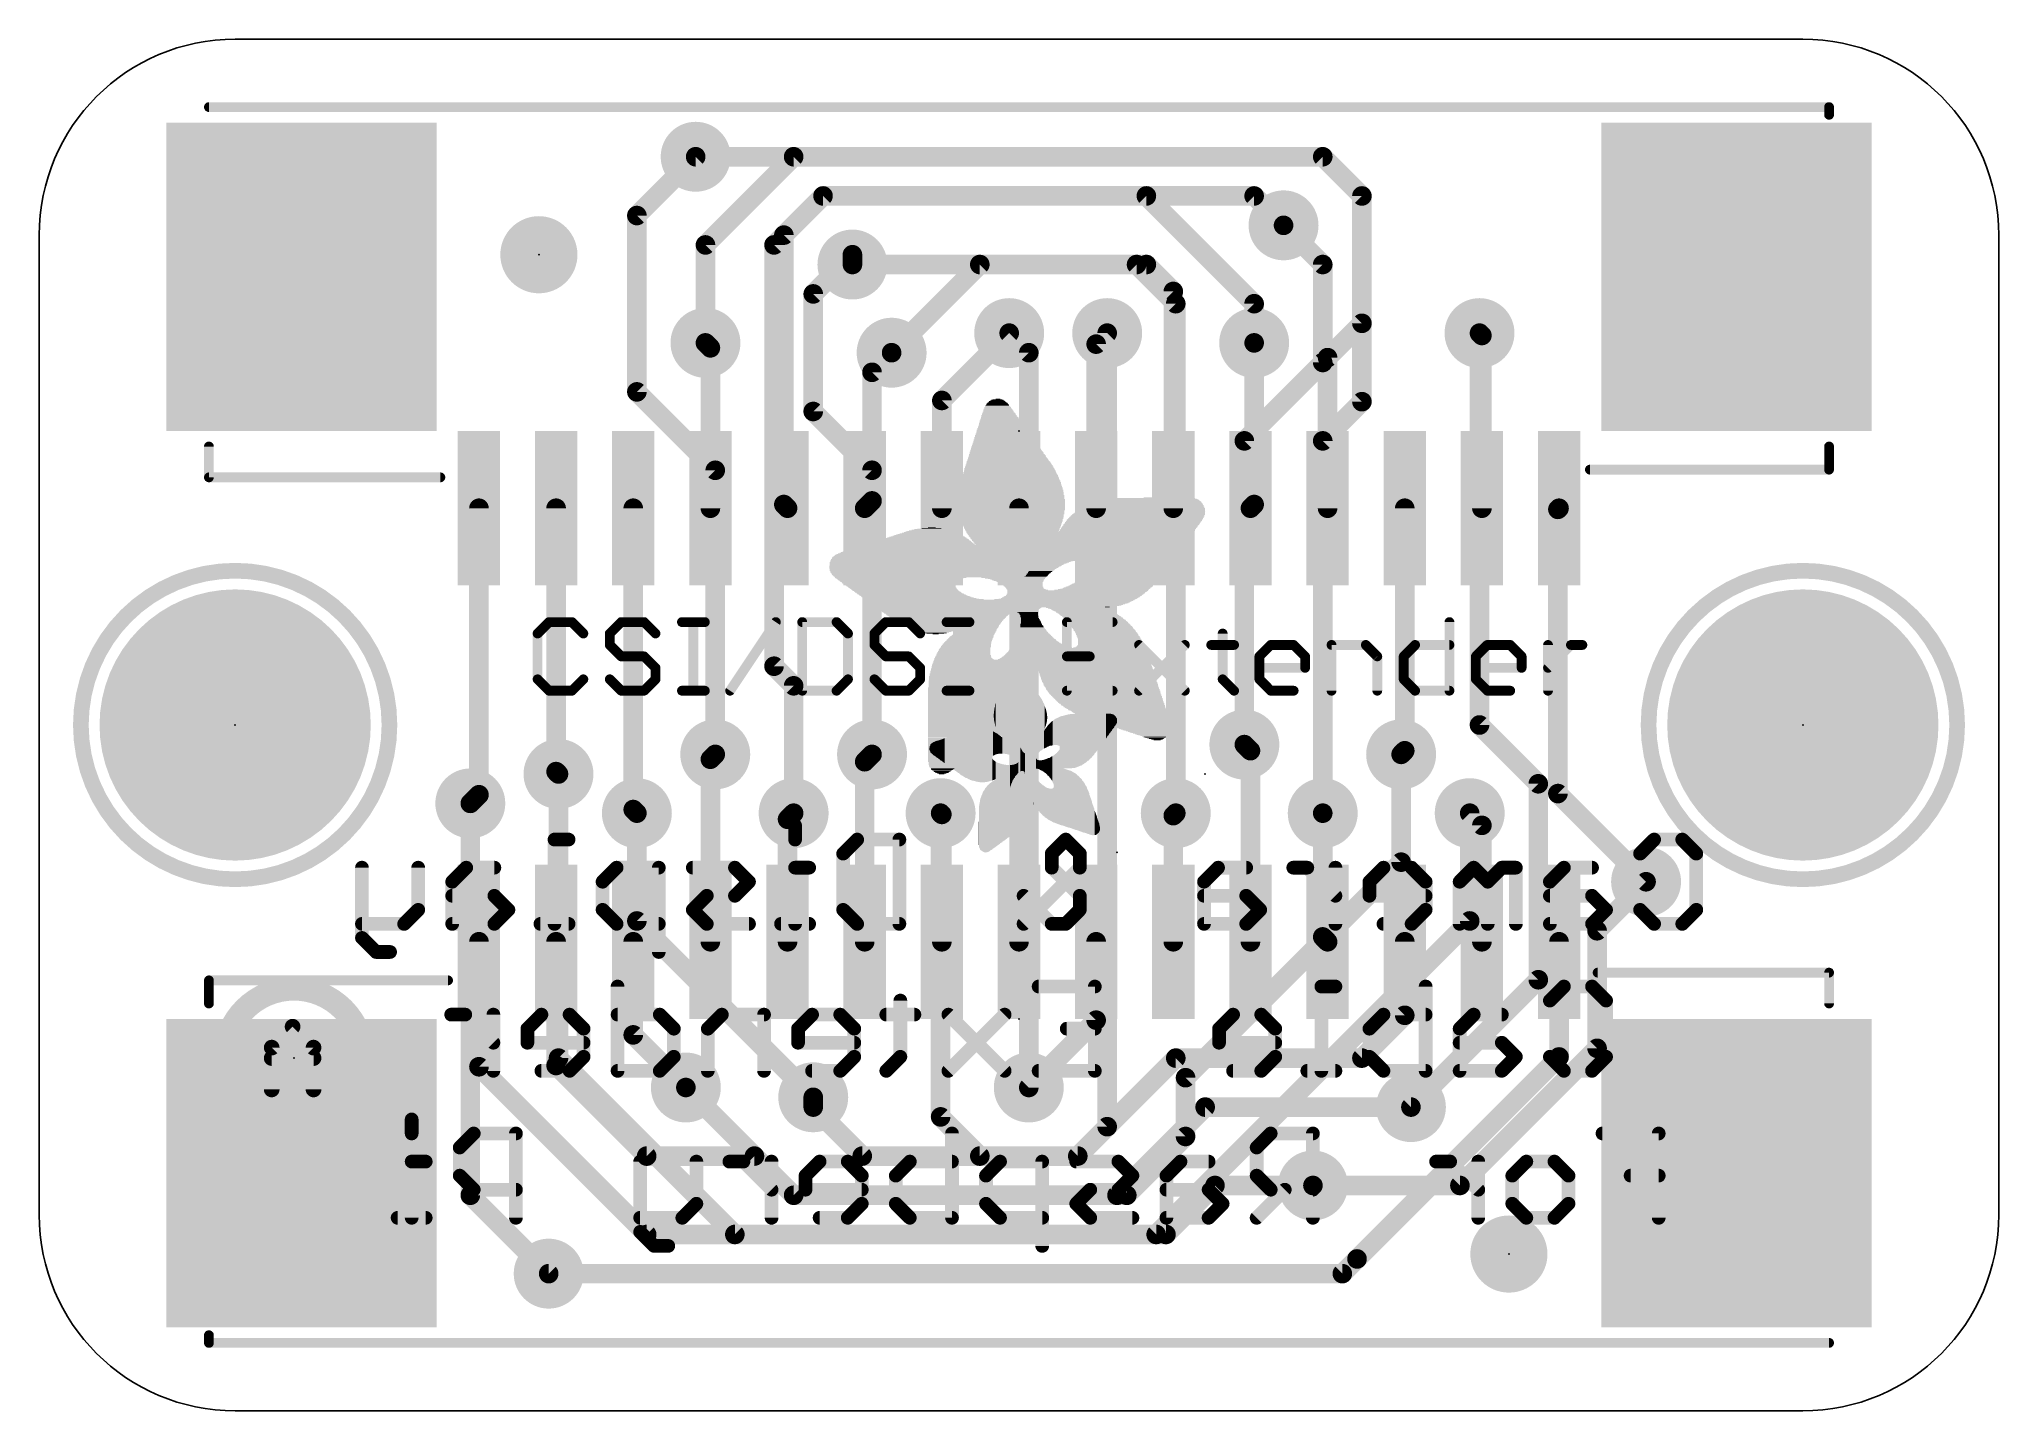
# Model space of a CAD drawing. Extents: x 0 to 25.4, y 0 to 17.8.
import ezdxf

# ---------------------------------------------------------------- set-up
doc = ezdxf.new("R2010")
doc.units = 0
for name, color, linetype in [('1', 12, 'CONTINUOUS'), ('16', 132, 'CONTINUOUS'), ('17', 110, 'CONTINUOUS'), ('18', 110, 'CONTINUOUS'), ('20', 53, 'CONTINUOUS'), ('21', 53, 'CONTINUOUS'), ('22', 253, 'CONTINUOUS'), ('23', 53, 'CONTINUOUS'), ('24', 53, 'CONTINUOUS')]:
    doc.layers.add(name, color=color, linetype=linetype)

# ---------------------------------------------------------------- blocks, each defined once
blk = doc.blocks.new('PIE')
at = {"const_width": 0.5}
blk.add_lwpolyline([(0, -0.25, 1), (0, 0.25, 1), (0, -0.25)], format="xyb", dxfattribs=at)
blk = doc.blocks.new('RECT')
blk.add_solid([(-0.5, -0.5), (0.5, -0.5), (-0.5, 0.5), (0.5, 0.5)])
blk = doc.blocks.new('ROUNDP')
at = {"const_width": 0.5}
blk.add_lwpolyline([(0, -0.25, 1), (0, 0.25, 1), (0, -0.25)], format="xyb", dxfattribs=at)
blk = doc.blocks.new('ROUNDV')
at = {"const_width": 0.5}
blk.add_lwpolyline([(0, -0.25, 1), (0, 0.25, 1), (0, -0.25)], format="xyb", dxfattribs=at)

msp = doc.modelspace()

# ---------------------------------------------------------------- linework, layer by layer
at = {"layer": '1', "const_width": 0.254}
for points in [[(16.637, 16.256), (8.509, 16.256)], [(17.145, 15.748), (16.637, 16.256)], [(9.652, 15.24), (10.16, 15.748)], [(10.16, 15.748), (15.748, 15.748)], [(15.748, 15.748), (16.129, 15.367)], [(17.145, 14.097), (17.145, 15.748)], [(9.652, 11.748), (9.652, 15.24)], [(14.351, 14.859), (10.541, 14.859)], [(14.7, 14.51), (14.351, 14.859)], [(14.7, 11.7), (14.7, 14.51)], [(16.7, 13.652), (17.145, 14.097)], [(8.636, 13.843), (8.7, 13.779)], [(12.573, 13.97), (11.7, 13.097)], [(13.7, 13.827), (13.843, 13.97)], [(15.748, 11.748), (15.748, 13.843)], [(18.669, 13.97), (18.7, 13.939)], [(18.7, 13.939), (18.7, 11.7)], [(8.7, 13.779), (8.7, 11.7)], [(10.795, 13.462), (11.049, 13.716)], [(13.7, 11.7), (13.7, 13.827)], [(16.7, 11.7), (16.7, 13.652)], [(10.795, 11.795), (10.795, 13.462)], [(11.7, 13.097), (11.7, 11.7)], [(5.7, 7.986), (5.7, 11.7)], [(6.7, 11.7), (6.7, 8.286)], [(7.7, 7.794), (7.7, 11.7)], [(9.7, 11.7), (9.652, 11.748)], [(10.7, 11.7), (10.795, 11.795)], [(12.7, 6.08), (12.7, 11.7)], [(15.7, 11.7), (15.748, 11.748)], [(17.7, 8.556), (17.7, 11.7)], [(19.685, 11.685), (19.7, 11.7)], [(19.685, 8.001), (19.685, 11.685)], [(8.763, 8.509), (8.7, 8.446)], [(10.7, 8.414), (10.795, 8.509)], [(15.621, 8.636), (15.7, 8.557)], [(15.7, 8.557), (15.7, 6.08)], [(17.7, 8.556), (17.653, 8.509)], [(6.7, 8.286), (6.731, 8.255)], [(8.7, 8.446), (8.7, 6.08)], [(10.7, 6.08), (10.7, 8.414)], [(20.828, 6.858), (19.685, 8.001)], [(5.7, 7.986), (5.588, 7.874)], [(7.747, 7.747), (7.7, 7.794)], [(9.779, 7.747), (9.7, 7.668)], [(11.7, 7.731), (11.684, 7.747)], [(14.732, 7.747), (14.7, 7.715)], [(16.637, 6.143), (16.637, 7.747)], [(18.7, 7.589), (18.542, 7.747)], [(9.7, 7.668), (9.7, 6.08)], [(11.7, 6.08), (11.7, 7.731)], [(14.7, 7.715), (14.7, 6.08)], [(18.7, 6.08), (18.7, 7.589)], [(5.7, 6.08), (5.7, 4.46)], [(6.7, 6.08), (6.7, 4.476)], [(7.7, 6.08), (7.7, 4.873)], [(13.7, 6.08), (13.7, 5.064)], [(16.7, 6.08), (16.637, 6.143)], [(17.7, 6.08), (17.7, 5.127)], [(19.7, 6.08), (19.7, 4.587)], [(13.7, 5.064), (12.827, 4.191)], [(17.7, 5.127), (17.145, 4.572)], [(7.7, 4.873), (8.382, 4.191)], [(5.7, 4.46), (7.874, 2.286)], [(6.7, 4.476), (7.874, 3.302)], [(14.732, 4.572), (13.462, 3.302)], [(17.145, 4.572), (14.732, 4.572)], [(19.7, 4.587), (17.0815, 1.9685)], [(10.033, 3.937), (10.033, 4.064)], [(10.668, 3.302), (10.033, 3.937)], [(13.97, 2.794), (15.113, 3.937)], [(15.113, 3.937), (17.78, 3.937)], [(7.874, 3.302), (9.271, 3.302)], [(9.271, 3.302), (9.779, 2.794)], [(13.462, 3.302), (10.668, 3.302)], [(14.605, 2.286), (15.24, 2.921)], [(15.24, 2.921), (16.51, 2.921)], [(9.779, 2.794), (13.97, 2.794)], [(7.874, 2.286), (14.605, 2.286)], [(16.891, 1.778), (17.0815, 1.9685)], [(6.604, 1.778), (16.891, 1.778)]]:
    msp.add_lwpolyline(points, dxfattribs=at)
at = {"layer": '1', "const_width": 0.127}
for points in [[(8.509, 16.3195, 1), (8.509, 16.1925)], [(16.6819, 16.3009, 1), (16.5921, 16.2111)], [(16.637, 16.1925, 1), (16.637, 16.3195)], [(10.16, 15.8115, 1), (10.16, 15.6845)], [(10.2049, 15.7031, 1), (10.1151, 15.7929)], [(15.7929, 15.7929, 1), (15.7031, 15.7031)], [(15.748, 15.6845, 1), (15.748, 15.8115)], [(17.2085, 15.748, 1), (17.0815, 15.748)], [(17.1001, 15.7031, 1), (17.1899, 15.7929)], [(9.7155, 15.24, 1), (9.5885, 15.24)], [(9.6071, 15.2849, 1), (9.6969, 15.1951)], [(16.0841, 15.3221, 1), (16.1739, 15.4119)], [(10.541, 14.9225, 1), (10.541, 14.7955)], [(14.3959, 14.9039, 1), (14.3061, 14.8141)], [(14.351, 14.7955, 1), (14.351, 14.9225)], [(14.7635, 14.51, 1), (14.6365, 14.51)], [(14.6551, 14.4651, 1), (14.7449, 14.5549)], [(12.6179, 13.9251, 1), (12.5281, 14.0149)], [(13.8879, 13.9251, 1), (13.7981, 14.0149)], [(15.8115, 13.843, 1), (15.6845, 13.843)], [(17.0815, 14.097, 1), (17.2085, 14.097)], [(17.1899, 14.0521, 1), (17.1001, 14.1419)], [(18.7139, 14.0149, 1), (18.6241, 13.9251)], [(18.7635, 13.939, 1), (18.6365, 13.939)], [(18.6551, 13.8941, 1), (18.7449, 13.9839)], [(8.6809, 13.8879, 1), (8.5911, 13.7981)], [(8.7635, 13.779, 1), (8.6365, 13.779)], [(8.6551, 13.7341, 1), (8.7449, 13.8239)], [(11.0939, 13.6711, 1), (11.0041, 13.7609)], [(13.7635, 13.827, 1), (13.6365, 13.827)], [(13.6551, 13.8719, 1), (13.7449, 13.7821)], [(16.7635, 13.652, 1), (16.6365, 13.652)], [(16.6551, 13.6969, 1), (16.7449, 13.6071)], [(10.8585, 13.462, 1), (10.7315, 13.462)], [(10.7501, 13.5069, 1), (10.8399, 13.4171)], [(11.7635, 13.097, 1), (11.6365, 13.097)], [(11.6551, 13.1419, 1), (11.7449, 13.0521)], [(5.7635, 11.7, 1), (5.6365, 11.7)], [(6.7635, 11.7, 1), (6.6365, 11.7)], [(7.7635, 11.7, 1), (7.6365, 11.7)], [(8.6365, 11.7, 1), (8.7635, 11.7)], [(9.6969, 11.7929, 1), (9.6071, 11.7031)], [(9.5885, 11.748, 1), (9.7155, 11.748)], [(9.6551, 11.6551, 1), (9.7449, 11.7449)], [(10.6551, 11.7449, 1), (10.7449, 11.6551)], [(10.7315, 11.795, 1), (10.8585, 11.795)], [(10.8399, 11.7501, 1), (10.7501, 11.8399)], [(11.6365, 11.7, 1), (11.7635, 11.7)], [(12.7635, 11.7, 1), (12.6365, 11.7)], [(13.6365, 11.7, 1), (13.7635, 11.7)], [(14.6365, 11.7, 1), (14.7635, 11.7)], [(15.6551, 11.7449, 1), (15.7449, 11.6551)], [(15.6845, 11.748, 1), (15.8115, 11.748)], [(15.7929, 11.7031, 1), (15.7031, 11.7929)], [(16.6365, 11.7, 1), (16.7635, 11.7)], [(17.7635, 11.7, 1), (17.6365, 11.7)], [(18.6365, 11.7, 1), (18.7635, 11.7)], [(19.7485, 11.685, 1), (19.6215, 11.685)], [(19.6401, 11.7299, 1), (19.7299, 11.6401)], [(19.7449, 11.6551, 1), (19.6551, 11.7449)], [(15.6659, 8.6809, 1), (15.5761, 8.5911)], [(15.7635, 8.557, 1), (15.6365, 8.557)], [(15.6551, 8.5121, 1), (15.7449, 8.6019)], [(17.7449, 8.5111, 1), (17.6551, 8.6009)], [(6.7449, 8.3309, 1), (6.6551, 8.2411)], [(8.7635, 8.446, 1), (8.6365, 8.446)], [(8.6551, 8.4909, 1), (8.7449, 8.4011)], [(8.8079, 8.4641, 1), (8.7181, 8.5539)], [(10.7635, 8.414, 1), (10.6365, 8.414)], [(10.6551, 8.4589, 1), (10.7449, 8.3691)], [(10.8399, 8.4641, 1), (10.7501, 8.5539)], [(17.6081, 8.5539, 1), (17.6979, 8.4641)], [(17.6365, 8.556, 1), (17.7635, 8.556)], [(6.6365, 8.286, 1), (6.7635, 8.286)], [(6.6861, 8.2101, 1), (6.7759, 8.2999)], [(5.5431, 7.9189, 1), (5.6329, 7.8291)], [(5.6365, 7.986, 1), (5.7635, 7.986)], [(5.7449, 7.9411, 1), (5.6551, 8.0309)], [(7.7449, 7.8389, 1), (7.6551, 7.7491)], [(16.7005, 7.747, 1), (16.5735, 7.747)], [(19.7299, 8.0459, 1), (19.6401, 7.9561)], [(19.6215, 8.001, 1), (19.7485, 8.001)], [(7.6365, 7.794, 1), (7.7635, 7.794)], [(7.7021, 7.7021, 1), (7.7919, 7.7919)], [(9.7635, 7.668, 1), (9.6365, 7.668)], [(9.6551, 7.7129, 1), (9.7449, 7.6231)], [(9.8239, 7.7021, 1), (9.7341, 7.7919)], [(11.7289, 7.7919, 1), (11.6391, 7.7021)], [(11.7635, 7.731, 1), (11.6365, 7.731)], [(11.6551, 7.6861, 1), (11.7449, 7.7759)], [(14.7635, 7.715, 1), (14.6365, 7.715)], [(14.6551, 7.7599, 1), (14.7449, 7.6701)], [(14.7769, 7.7021, 1), (14.6871, 7.7919)], [(18.5869, 7.7919, 1), (18.4971, 7.7021)], [(18.7635, 7.589, 1), (18.6365, 7.589)], [(18.6551, 7.5441, 1), (18.7449, 7.6339)], [(20.7831, 6.8131, 1), (20.8729, 6.9029)], [(5.7635, 6.08, 1), (5.6365, 6.08)], [(6.7635, 6.08, 1), (6.6365, 6.08)], [(7.7635, 6.08, 1), (7.6365, 6.08)], [(8.6365, 6.08, 1), (8.7635, 6.08)], [(9.6365, 6.08, 1), (9.7635, 6.08)], [(10.6365, 6.08, 1), (10.7635, 6.08)], [(11.6365, 6.08, 1), (11.7635, 6.08)], [(12.6365, 6.08, 1), (12.7635, 6.08)], [(13.7635, 6.08, 1), (13.6365, 6.08)], [(14.6365, 6.08, 1), (14.7635, 6.08)], [(15.6365, 6.08, 1), (15.7635, 6.08)], [(16.6819, 6.1879, 1), (16.5921, 6.0981)], [(16.5735, 6.143, 1), (16.7005, 6.143)], [(16.6551, 6.0351, 1), (16.7449, 6.1249)], [(17.7635, 6.08, 1), (17.6365, 6.08)], [(18.6365, 6.08, 1), (18.7635, 6.08)], [(19.7635, 6.08, 1), (19.6365, 6.08)], [(13.6365, 5.064, 1), (13.7635, 5.064)], [(13.7449, 5.0191, 1), (13.6551, 5.1089)], [(17.6365, 5.127, 1), (17.7635, 5.127)], [(17.7449, 5.0821, 1), (17.6551, 5.1719)], [(7.7449, 4.9179, 1), (7.6551, 4.8281)], [(7.6365, 4.873, 1), (7.7635, 4.873)], [(5.7449, 4.5049, 1), (5.6551, 4.4151)], [(6.7449, 4.5209, 1), (6.6551, 4.4311)], [(14.732, 4.6355, 1), (14.732, 4.5085)], [(14.7769, 4.5271, 1), (14.6871, 4.6169)], [(17.1001, 4.6169, 1), (17.1899, 4.5271)], [(17.145, 4.5085, 1), (17.145, 4.6355)], [(19.6365, 4.587, 1), (19.7635, 4.587)], [(19.7449, 4.5421, 1), (19.6551, 4.6319)], [(5.6365, 4.46, 1), (5.7635, 4.46)], [(6.6365, 4.476, 1), (6.7635, 4.476)], [(8.3371, 4.1461, 1), (8.4269, 4.2359)], [(10.0965, 4.064, 1), (9.9695, 4.064)], [(12.7821, 4.2359, 1), (12.8719, 4.1461)], [(15.113, 4.0005, 1), (15.113, 3.8735)], [(17.78, 3.8735, 1), (17.78, 4.0005)], [(10.0779, 3.9819, 1), (9.9881, 3.8921)], [(9.9695, 3.937, 1), (10.0965, 3.937)], [(15.1579, 3.8921, 1), (15.0681, 3.9819)], [(7.874, 3.3655, 1), (7.874, 3.2385)], [(7.8291, 3.2571, 1), (7.9189, 3.3469)], [(9.3159, 3.3469, 1), (9.2261, 3.2571)], [(9.271, 3.2385, 1), (9.271, 3.3655)], [(10.668, 3.3655, 1), (10.668, 3.2385)], [(10.6231, 3.2571, 1), (10.7129, 3.3469)], [(13.4171, 3.3469, 1), (13.5069, 3.2571)], [(13.462, 3.2385, 1), (13.462, 3.3655)], [(15.24, 2.9845, 1), (15.24, 2.8575)], [(16.51, 2.8575, 1), (16.51, 2.9845)], [(9.779, 2.8575, 1), (9.779, 2.7305)], [(9.7341, 2.7491, 1), (9.8239, 2.8389)], [(13.9251, 2.8389, 1), (14.0149, 2.7491)], [(13.97, 2.7305, 1), (13.97, 2.8575)], [(15.2849, 2.8761, 1), (15.1951, 2.9659)], [(7.874, 2.3495, 1), (7.874, 2.2225)], [(7.8291, 2.2411, 1), (7.9189, 2.3309)], [(14.5601, 2.3309, 1), (14.6499, 2.2411)], [(14.605, 2.2225, 1), (14.605, 2.3495)], [(17.0366, 2.0134, 1), (17.1264, 1.9236)], [(17.1264, 1.9236, 1), (17.0366, 2.0134)], [(6.604, 1.8415, 1), (6.604, 1.7145)], [(16.8461, 1.8229, 1), (16.9359, 1.7331)], [(16.891, 1.7145, 1), (16.891, 1.8415)]]:
    msp.add_lwpolyline(points, format="xyb", dxfattribs=at)
at = {"layer": '16', "const_width": 0.254}
for points in [[(8.509, 16.256), (7.747, 15.494)], [(9.779, 16.256), (8.636, 15.113)], [(16.637, 16.256), (9.779, 16.256)], [(17.145, 15.748), (16.637, 16.256)], [(10.16, 15.748), (9.525, 15.113)], [(14.351, 15.748), (10.16, 15.748)], [(15.748, 14.351), (14.351, 15.748)], [(17.145, 13.081), (17.145, 15.748)], [(7.747, 15.494), (7.747, 13.208)], [(16.129, 15.367), (16.637, 14.859)], [(8.636, 15.113), (8.636, 13.843)], [(9.525, 15.113), (9.525, 9.652)], [(10.541, 14.986), (10.033, 14.478)], [(10.541, 14.859), (10.541, 14.986)], [(11.049, 13.716), (12.192, 14.859)], [(12.192, 14.859), (14.224, 14.859)], [(14.224, 14.859), (14.732, 14.351)], [(16.637, 14.859), (16.637, 13.589)], [(10.033, 14.478), (10.033, 12.954)], [(14.732, 14.351), (14.732, 7.747)], [(15.748, 13.843), (15.748, 14.351)], [(12.827, 13.716), (12.573, 13.97)], [(13.843, 13.97), (13.843, 3.683)], [(18.669, 8.89), (18.669, 13.97)], [(12.827, 13.716), (12.827, 4.191)], [(16.637, 13.589), (15.621, 12.573)], [(7.747, 13.208), (8.763, 12.192)], [(16.637, 12.573), (17.145, 13.081)], [(10.033, 12.954), (10.795, 12.192)], [(15.621, 12.573), (15.621, 8.636)], [(16.637, 7.747), (16.637, 12.573)], [(8.763, 12.192), (8.763, 8.509)], [(10.795, 12.192), (10.795, 8.509)], [(9.525, 9.652), (9.779, 9.398)], [(9.779, 9.398), (9.779, 7.747)], [(19.431, 8.128), (18.669, 8.89)], [(17.653, 7.112), (17.653, 8.509)], [(6.731, 4.572), (6.731, 8.255)], [(19.431, 5.588), (19.431, 8.128)], [(5.588, 7.874), (5.588, 2.794)], [(7.747, 6.35), (7.747, 7.747)], [(11.684, 3.81), (11.684, 7.747)], [(18.542, 7.747), (18.542, 6.35)], [(14.859, 4.318), (17.653, 7.112)], [(20.193, 6.223), (20.828, 6.858)], [(10.033, 4.064), (7.747, 6.35)], [(18.542, 6.35), (14.478, 2.286)], [(20.193, 4.699), (20.193, 6.223)], [(17.78, 3.937), (19.431, 5.588)], [(18.415, 2.921), (20.193, 4.699)], [(9.017, 2.286), (6.731, 4.572)], [(8.382, 4.191), (9.779, 2.794)], [(14.859, 3.556), (14.859, 4.318)], [(12.192, 3.302), (11.684, 3.81)], [(13.843, 3.683), (13.462, 3.302)], [(14.097, 2.794), (14.859, 3.556)], [(13.462, 3.302), (12.192, 3.302)], [(16.51, 2.921), (18.415, 2.921)], [(5.588, 2.794), (6.604, 1.778)], [(9.779, 2.794), (14.097, 2.794)], [(14.478, 2.286), (9.017, 2.286)]]:
    msp.add_lwpolyline(points, dxfattribs=at)
at = {"layer": '16', "const_width": 0.127}
for points in [[(8.5539, 16.2111, 1), (8.4641, 16.3009)], [(9.779, 16.3195, 1), (9.779, 16.1925)], [(9.8239, 16.2111, 1), (9.7341, 16.3009)], [(16.6819, 16.3009, 1), (16.5921, 16.2111)], [(16.637, 16.1925, 1), (16.637, 16.3195)], [(10.16, 15.8115, 1), (10.16, 15.6845)], [(10.2049, 15.7031, 1), (10.1151, 15.7929)], [(14.3959, 15.7929, 1), (14.3061, 15.7031)], [(14.351, 15.6845, 1), (14.351, 15.8115)], [(17.2085, 15.748, 1), (17.0815, 15.748)], [(17.1001, 15.7031, 1), (17.1899, 15.7929)], [(7.8105, 15.494, 1), (7.6835, 15.494)], [(7.7021, 15.5389, 1), (7.7919, 15.4491)], [(8.6995, 15.113, 1), (8.5725, 15.113)], [(9.5885, 15.113, 1), (9.4615, 15.113)], [(16.1739, 15.4119, 1), (16.0841, 15.3221)], [(8.5911, 15.1579, 1), (8.6809, 15.0681)], [(9.4801, 15.1579, 1), (9.5699, 15.0681)], [(10.6045, 14.986, 1), (10.4775, 14.986)], [(10.5859, 14.9411, 1), (10.4961, 15.0309)], [(16.7005, 14.859, 1), (16.5735, 14.859)], [(10.4775, 14.859, 1), (10.6045, 14.859)], [(12.192, 14.9225, 1), (12.192, 14.7955)], [(12.2369, 14.8141, 1), (12.1471, 14.9039)], [(14.2689, 14.9039, 1), (14.1791, 14.8141)], [(14.224, 14.7955, 1), (14.224, 14.9225)], [(16.5921, 14.8141, 1), (16.6819, 14.9039)], [(10.0965, 14.478, 1), (9.9695, 14.478)], [(9.9881, 14.5229, 1), (10.0779, 14.4331)], [(14.7955, 14.351, 1), (14.6685, 14.351)], [(15.8115, 14.351, 1), (15.6845, 14.351)], [(14.6871, 14.3061, 1), (14.7769, 14.3959)], [(15.7031, 14.3061, 1), (15.7929, 14.3959)], [(12.6179, 14.0149, 1), (12.5281, 13.9251)], [(13.9065, 13.97, 1), (13.7795, 13.97)], [(18.7325, 13.97, 1), (18.6055, 13.97)], [(8.5725, 13.843, 1), (8.6995, 13.843)], [(11.0041, 13.7609, 1), (11.0939, 13.6711)], [(12.8905, 13.716, 1), (12.7635, 13.716)], [(12.7821, 13.6711, 1), (12.8719, 13.7609)], [(15.6845, 13.843, 1), (15.8115, 13.843)], [(16.5735, 13.589, 1), (16.7005, 13.589)], [(16.6819, 13.5441, 1), (16.5921, 13.6339)], [(7.7919, 13.2529, 1), (7.7021, 13.1631)], [(7.6835, 13.208, 1), (7.8105, 13.208)], [(10.0779, 12.9989, 1), (9.9881, 12.9091)], [(9.9695, 12.954, 1), (10.0965, 12.954)], [(17.0815, 13.081, 1), (17.2085, 13.081)], [(17.1899, 13.0361, 1), (17.1001, 13.1259)], [(15.6845, 12.573, 1), (15.5575, 12.573)], [(16.7005, 12.573, 1), (16.5735, 12.573)], [(15.5761, 12.6179, 1), (15.6659, 12.5281)], [(16.5921, 12.6179, 1), (16.6819, 12.5281)], [(8.8265, 12.192, 1), (8.6995, 12.192)], [(8.7181, 12.1471, 1), (8.8079, 12.2369)], [(10.8585, 12.192, 1), (10.7315, 12.192)], [(10.7501, 12.1471, 1), (10.8399, 12.2369)], [(9.5699, 9.6969, 1), (9.4801, 9.6071)], [(9.4615, 9.652, 1), (9.5885, 9.652)], [(9.8425, 9.398, 1), (9.7155, 9.398)], [(9.7341, 9.3531, 1), (9.8239, 9.4429)], [(18.7139, 8.9349, 1), (18.6241, 8.8451)], [(18.6055, 8.89, 1), (18.7325, 8.89)], [(15.5575, 8.636, 1), (15.6845, 8.636)], [(17.7165, 8.509, 1), (17.5895, 8.509)], [(6.7945, 8.255, 1), (6.6675, 8.255)], [(8.6995, 8.509, 1), (8.8265, 8.509)], [(10.7315, 8.509, 1), (10.8585, 8.509)], [(19.4945, 8.128, 1), (19.3675, 8.128)], [(19.3861, 8.0831, 1), (19.4759, 8.1729)], [(5.6515, 7.874, 1), (5.5245, 7.874)], [(7.8105, 7.747, 1), (7.6835, 7.747)], [(11.7475, 7.747, 1), (11.6205, 7.747)], [(18.6055, 7.747, 1), (18.4785, 7.747)], [(9.7155, 7.747, 1), (9.8425, 7.747)], [(14.6685, 7.747, 1), (14.7955, 7.747)], [(16.5735, 7.747, 1), (16.7005, 7.747)], [(17.5895, 7.112, 1), (17.7165, 7.112)], [(17.6979, 7.0671, 1), (17.6081, 7.1569)], [(20.8729, 6.8131, 1), (20.7831, 6.9029)], [(7.7919, 6.3949, 1), (7.7021, 6.3051)], [(7.6835, 6.35, 1), (7.8105, 6.35)], [(18.4785, 6.35, 1), (18.6055, 6.35)], [(18.5869, 6.3051, 1), (18.4971, 6.3949)], [(20.2565, 6.223, 1), (20.1295, 6.223)], [(20.1481, 6.2679, 1), (20.2379, 6.1781)], [(19.3675, 5.588, 1), (19.4945, 5.588)], [(19.4759, 5.5431, 1), (19.3861, 5.6329)], [(6.7759, 4.6169, 1), (6.6861, 4.5271)], [(6.6675, 4.572, 1), (6.7945, 4.572)], [(20.1295, 4.699, 1), (20.2565, 4.699)], [(20.2379, 4.6541, 1), (20.1481, 4.7439)], [(14.9225, 4.318, 1), (14.7955, 4.318)], [(14.8141, 4.3629, 1), (14.9039, 4.2731)], [(8.4269, 4.2359, 1), (8.3371, 4.1461)], [(9.9881, 4.0191, 1), (10.0779, 4.1089)], [(12.7635, 4.191, 1), (12.8905, 4.191)], [(11.7289, 3.8549, 1), (11.6391, 3.7651)], [(11.6205, 3.81, 1), (11.7475, 3.81)], [(17.7351, 3.9819, 1), (17.8249, 3.8921)], [(13.7795, 3.683, 1), (13.9065, 3.683)], [(13.8879, 3.6381, 1), (13.7981, 3.7279)], [(14.7955, 3.556, 1), (14.9225, 3.556)], [(14.9039, 3.5111, 1), (14.8141, 3.6009)], [(12.192, 3.3655, 1), (12.192, 3.2385)], [(12.1471, 3.2571, 1), (12.2369, 3.3469)], [(13.4171, 3.3469, 1), (13.5069, 3.2571)], [(13.462, 3.2385, 1), (13.462, 3.3655)], [(16.51, 2.9845, 1), (16.51, 2.8575)], [(18.415, 2.8575, 1), (18.415, 2.9845)], [(5.6329, 2.8389, 1), (5.5431, 2.7491)], [(5.5245, 2.794, 1), (5.6515, 2.794)], [(9.779, 2.8575, 1), (9.779, 2.7305)], [(9.7341, 2.7491, 1), (9.8239, 2.8389)], [(14.0521, 2.8389, 1), (14.1419, 2.7491)], [(14.097, 2.7305, 1), (14.097, 2.8575)], [(18.3701, 2.9659, 1), (18.4599, 2.8761)], [(9.017, 2.3495, 1), (9.017, 2.2225)], [(8.9721, 2.2411, 1), (9.0619, 2.3309)], [(14.4331, 2.3309, 1), (14.5229, 2.2411)], [(14.478, 2.2225, 1), (14.478, 2.3495)], [(6.5591, 1.7331, 1), (6.6489, 1.8229)]]:
    msp.add_lwpolyline(points, format="xyb", dxfattribs=at)
at = {"layer": '20'}
for p, q in [((22.86, 17.78), (2.54, 17.78)), ((0, 15.24), (0, 2.54)), ((25.4, 2.54), (25.4, 15.24)), ((2.54, 0), (22.86, 0))]:
    msp.add_line(p, q, dxfattribs=at)
for centre, start, end in [((2.54, 15.24), 90, 180), ((22.86, 15.24), 0, 90), ((2.54, 2.54), 180, 270), ((22.86, 2.54), 270, 0)]:
    msp.add_arc(centre, 2.54, start, end, dxfattribs=at)
at = {"layer": '21', "const_width": 0.127}
for points in [[(23.2, 16.9), (2.2, 16.9)], [(23.2, 16.8), (23.2, 16.9)], [(2.2, 12.1), (2.2, 12.5)], [(23.2, 12.2), (23.2, 12.5)], [(20.1, 12.2), (23.2, 12.2)], [(5.2, 12.1), (2.2, 12.1)], [(6.6084, 10.2243), (6.4601, 10.076)], [(6.9049, 10.2243), (6.6084, 10.2243)], [(7.0532, 10.076), (6.9049, 10.2243)], [(7.5439, 10.2243), (7.3956, 10.076)], [(7.8405, 10.2243), (7.5439, 10.2243)], [(7.9888, 10.076), (7.8405, 10.2243)], [(8.3311, 10.2243), (8.6277, 10.2243)], [(8.4794, 9.3345), (8.4794, 10.2243)], [(8.9548, 9.3345), (9.548, 10.2243)], [(9.8903, 10.2243), (9.8903, 9.3345)], [(10.3352, 10.2243), (9.8903, 10.2243)], [(10.4835, 10.076), (10.3352, 10.2243)], [(10.9741, 10.2243), (10.8258, 10.076)], [(11.2707, 10.2243), (10.9741, 10.2243)], [(11.419, 10.076), (11.2707, 10.2243)], [(11.7613, 10.2243), (12.0579, 10.2243)], [(11.9096, 9.3345), (11.9096, 10.2243)], [(13.9137, 10.2243), (13.3205, 10.2243)], [(13.3205, 10.2243), (13.3205, 9.3345)], [(18.2795, 10.2243), (18.2795, 9.3345)], [(6.4601, 10.076), (6.4601, 9.4828)], [(7.3956, 10.076), (7.3956, 9.9277)], [(7.3956, 9.9277), (7.5439, 9.7794)], [(10.4835, 9.4828), (10.4835, 10.076)], [(10.8258, 10.076), (10.8258, 9.9277)], [(10.8258, 9.9277), (10.9741, 9.7794)], [(14.2561, 9.9277), (14.8492, 9.3345)], [(14.2561, 9.3345), (14.8492, 9.9277)], [(15.1916, 9.9277), (15.4882, 9.9277)], [(15.3399, 10.076), (15.3399, 9.4828)], [(15.8153, 9.7794), (15.9635, 9.9277)], [(15.9635, 9.9277), (16.2601, 9.9277)], [(16.2601, 9.9277), (16.4084, 9.7794)], [(16.7508, 9.3345), (16.7508, 9.9277)], [(16.7508, 9.9277), (17.1956, 9.9277)], [(17.1956, 9.9277), (17.3439, 9.7794)], [(17.6863, 9.7794), (17.8346, 9.9277)], [(17.8346, 9.9277), (18.2795, 9.9277)], [(18.6218, 9.7794), (18.7701, 9.9277)], [(18.7701, 9.9277), (19.0667, 9.9277)], [(19.0667, 9.9277), (19.215, 9.7794)], [(19.5573, 9.3345), (19.5573, 9.9277)], [(19.5573, 9.6311), (19.8539, 9.9277)], [(19.8539, 9.9277), (20.0022, 9.9277)], [(7.5439, 9.7794), (7.8405, 9.7794)], [(7.8405, 9.7794), (7.9888, 9.6311)], [(7.9888, 9.6311), (7.9888, 9.4828)], [(10.9741, 9.7794), (11.2707, 9.7794)], [(11.2707, 9.7794), (11.419, 9.6311)], [(11.419, 9.6311), (11.419, 9.4828)], [(13.3205, 9.7794), (13.6171, 9.7794)], [(15.8153, 9.4828), (15.8153, 9.7794)], [(16.4084, 9.6311), (15.8153, 9.6311)], [(16.4084, 9.7794), (16.4084, 9.6311)], [(17.3439, 9.7794), (17.3439, 9.3345)], [(17.6863, 9.4828), (17.6863, 9.7794)], [(18.6218, 9.4828), (18.6218, 9.7794)], [(19.215, 9.6311), (18.6218, 9.6311)], [(19.215, 9.7794), (19.215, 9.6311)], [(6.4601, 9.4828), (6.6084, 9.3345)], [(6.6084, 9.3345), (6.9049, 9.3345)], [(6.9049, 9.3345), (7.0532, 9.4828)], [(7.5439, 9.3345), (7.3956, 9.4828)], [(7.8405, 9.3345), (7.5439, 9.3345)], [(7.9888, 9.4828), (7.8405, 9.3345)], [(8.3311, 9.3345), (8.6277, 9.3345)], [(9.8903, 9.3345), (10.3352, 9.3345)], [(10.3352, 9.3345), (10.4835, 9.4828)], [(10.9741, 9.3345), (10.8258, 9.4828)], [(11.2707, 9.3345), (10.9741, 9.3345)], [(11.419, 9.4828), (11.2707, 9.3345)], [(11.7613, 9.3345), (12.0579, 9.3345)], [(13.3205, 9.3345), (13.9137, 9.3345)], [(15.3399, 9.4828), (15.4882, 9.3345)], [(15.9635, 9.3345), (15.8153, 9.4828)], [(16.2601, 9.3345), (15.9635, 9.3345)], [(17.8346, 9.3345), (17.6863, 9.4828)], [(18.2795, 9.3345), (17.8346, 9.3345)], [(18.7701, 9.3345), (18.6218, 9.4828)], [(19.0667, 9.3345), (18.7701, 9.3345)], [(5.3, 5.58), (2.2, 5.58)], [(2.2, 5.58), (2.2, 5.28)], [(20.2, 5.68), (23.2, 5.68)], [(23.2, 5.68), (23.2, 5.28)], [(2.2, 0.98), (2.2, 0.88)], [(2.2, 0.88), (23.2, 0.88)]]:
    msp.add_lwpolyline(points, dxfattribs=at)
at = {"layer": '21'}
for points, const_width in [([(2.2, 16.9318, 1), (2.2, 16.8683)], 0.0635), ([(23.2318, 16.9, 1), (23.1683, 16.9)], 0.0635), ([(23.1683, 16.8, 1), (23.2318, 16.8)], 0.0635), ([(23.2, 16.8683, 1), (23.2, 16.9318)], 0.0635), ([(2.2318, 12.5, 1), (2.1683, 12.5)], 0.0635), ([(23.2318, 12.5, 1), (23.1683, 12.5)], 0.0635), ([(20.1, 12.2318, 1), (20.1, 12.1683)], 0.0635), ([(23.1683, 12.2, 1), (23.2318, 12.2)], 0.0635), ([(23.2, 12.1683, 1), (23.2, 12.2318)], 0.0635), ([(2.2, 12.1318, 1), (2.2, 12.0683)], 0.0635), ([(2.1683, 12.1, 1), (2.2318, 12.1)], 0.0635), ([(5.2, 12.0683, 1), (5.2, 12.1318)], 0.0635), ([(2.54, 6.89, 1), (2.54, 10.89, 1), (2.54, 6.89)], 0.2032), ([(22.86, 6.89, 1), (22.86, 10.89, 1), (22.86, 6.89)], 0.2032), ([(6.6084, 10.256, 1), (6.6084, 10.1925)], 0.0635), ([(6.6308, 10.2018, 1), (6.5859, 10.2467)], 0.0635), ([(6.9274, 10.2467, 1), (6.8825, 10.2018)], 0.0635), ([(6.9049, 10.1925, 1), (6.9049, 10.256)], 0.0635), ([(7.5439, 10.256, 1), (7.5439, 10.1925)], 0.0635), ([(7.5663, 10.2018, 1), (7.5214, 10.2467)], 0.0635), ([(7.8629, 10.2467, 1), (7.818, 10.2018)], 0.0635), ([(7.8405, 10.1925, 1), (7.8405, 10.256)], 0.0635), ([(8.3311, 10.256, 1), (8.3311, 10.1925)], 0.0635), ([(8.5111, 10.2243, 1), (8.4476, 10.2243)], 0.0635), ([(8.6277, 10.1925, 1), (8.6277, 10.256)], 0.0635), ([(9.5744, 10.2066, 1), (9.5215, 10.2419)], 0.0635), ([(9.9221, 10.2243, 1), (9.8585, 10.2243)], 0.0635), ([(9.8903, 10.256, 1), (9.8903, 10.1925)], 0.0635), ([(10.3576, 10.2467, 1), (10.3127, 10.2018)], 0.0635), ([(10.3352, 10.1925, 1), (10.3352, 10.256)], 0.0635), ([(10.9741, 10.256, 1), (10.9741, 10.1925)], 0.0635), ([(10.9966, 10.2018, 1), (10.9517, 10.2467)], 0.0635), ([(11.2931, 10.2467, 1), (11.2482, 10.2018)], 0.0635), ([(11.2707, 10.1925, 1), (11.2707, 10.256)], 0.0635), ([(11.7613, 10.256, 1), (11.7613, 10.1925)], 0.0635), ([(11.9414, 10.2243, 1), (11.8779, 10.2243)], 0.0635), ([(12.0579, 10.1925, 1), (12.0579, 10.256)], 0.0635), ([(13.3205, 10.256, 1), (13.3205, 10.1925)], 0.0635), ([(13.3523, 10.2243, 1), (13.2888, 10.2243)], 0.0635), ([(13.9137, 10.1925, 1), (13.9137, 10.256)], 0.0635), ([(18.3112, 10.2243, 1), (18.2477, 10.2243)], 0.0635), ([(6.4918, 10.076, 1), (6.4283, 10.076)], 0.0635), ([(6.4376, 10.0984, 1), (6.4825, 10.0535)], 0.0635), ([(7.0308, 10.0535, 1), (7.0757, 10.0984)], 0.0635), ([(7.4273, 10.076, 1), (7.3638, 10.076)], 0.0635), ([(7.3731, 10.0984, 1), (7.418, 10.0535)], 0.0635), ([(7.418, 9.9501, 1), (7.3731, 9.9052)], 0.0635), ([(7.3638, 9.9277, 1), (7.4273, 9.9277)], 0.0635), ([(7.9663, 10.0535, 1), (8.0112, 10.0984)], 0.0635), ([(10.5152, 10.076, 1), (10.4517, 10.076)], 0.0635), ([(10.461, 10.0535, 1), (10.5059, 10.0984)], 0.0635), ([(10.8576, 10.076, 1), (10.7941, 10.076)], 0.0635), ([(10.7941, 9.9277, 1), (10.8576, 9.9277)], 0.0635), ([(10.8034, 10.0984, 1), (10.8483, 10.0535)], 0.0635), ([(10.8483, 9.9501, 1), (10.8034, 9.9052)], 0.0635), ([(11.3965, 10.0535, 1), (11.4414, 10.0984)], 0.0635), ([(14.2785, 9.9501, 1), (14.2336, 9.9052)], 0.0635), ([(14.8717, 9.9052, 1), (14.8268, 9.9501)], 0.0635), ([(15.1916, 9.9594, 1), (15.1916, 9.8959)], 0.0635), ([(15.3716, 10.076, 1), (15.3081, 10.076)], 0.0635), ([(15.4882, 9.8959, 1), (15.4882, 9.9594)], 0.0635), ([(15.9635, 9.9594, 1), (15.9635, 9.8959)], 0.0635), ([(15.986, 9.9052, 1), (15.9411, 9.9501)], 0.0635), ([(16.2826, 9.9501, 1), (16.2377, 9.9052)], 0.0635), ([(16.2601, 9.8959, 1), (16.2601, 9.9594)], 0.0635), ([(16.7825, 9.9277, 1), (16.719, 9.9277)], 0.0635), ([(16.7508, 9.9594, 1), (16.7508, 9.8959)], 0.0635), ([(17.2181, 9.9501, 1), (17.1732, 9.9052)], 0.0635), ([(17.1956, 9.8959, 1), (17.1956, 9.9594)], 0.0635), ([(17.8346, 9.9594, 1), (17.8346, 9.8959)], 0.0635), ([(17.857, 9.9052, 1), (17.8121, 9.9501)], 0.0635), ([(18.2795, 9.8959, 1), (18.2795, 9.9594)], 0.0635), ([(18.7701, 9.9594, 1), (18.7701, 9.8959)], 0.0635), ([(18.7925, 9.9052, 1), (18.7476, 9.9501)], 0.0635), ([(19.0891, 9.9501, 1), (19.0442, 9.9052)], 0.0635), ([(19.0667, 9.8959, 1), (19.0667, 9.9594)], 0.0635), ([(19.5891, 9.9277, 1), (19.5256, 9.9277)], 0.0635), ([(19.8539, 9.9594, 1), (19.8539, 9.8959)], 0.0635), ([(19.8764, 9.9052, 1), (19.8315, 9.9501)], 0.0635), ([(20.0022, 9.8959, 1), (20.0022, 9.9594)], 0.0635), ([(7.5439, 9.8111, 1), (7.5439, 9.7476)], 0.0635), ([(7.5214, 9.7569, 1), (7.5663, 9.8018)], 0.0635), ([(7.8629, 9.8018, 1), (7.818, 9.7569)], 0.0635), ([(7.8405, 9.7476, 1), (7.8405, 9.8111)], 0.0635), ([(8.0205, 9.6311, 1), (7.957, 9.6311)], 0.0635), ([(7.9663, 9.6086, 1), (8.0112, 9.6535)], 0.0635), ([(10.9741, 9.8111, 1), (10.9741, 9.7476)], 0.0635), ([(10.9517, 9.7569, 1), (10.9966, 9.8018)], 0.0635), ([(11.2931, 9.8018, 1), (11.2482, 9.7569)], 0.0635), ([(11.2707, 9.7476, 1), (11.2707, 9.8111)], 0.0635), ([(11.4507, 9.6311, 1), (11.3872, 9.6311)], 0.0635), ([(11.3965, 9.6086, 1), (11.4414, 9.6535)], 0.0635), ([(13.3205, 9.8111, 1), (13.3205, 9.7476)], 0.0635), ([(13.6171, 9.7476, 1), (13.6171, 9.8111)], 0.0635), ([(15.847, 9.7794, 1), (15.7835, 9.7794)], 0.0635), ([(15.7928, 9.8018, 1), (15.8377, 9.7569)], 0.0635), ([(15.8153, 9.6628, 1), (15.8153, 9.5993)], 0.0635), ([(16.4402, 9.7794, 1), (16.3767, 9.7794)], 0.0635), ([(16.3767, 9.6311, 1), (16.4402, 9.6311)], 0.0635), ([(16.386, 9.7569, 1), (16.4309, 9.8018)], 0.0635), ([(16.4084, 9.5993, 1), (16.4084, 9.6628)], 0.0635), ([(17.3757, 9.7794, 1), (17.3122, 9.7794)], 0.0635), ([(17.3215, 9.7569, 1), (17.3664, 9.8018)], 0.0635), ([(17.718, 9.7794, 1), (17.6545, 9.7794)], 0.0635), ([(17.6638, 9.8018, 1), (17.7087, 9.7569)], 0.0635), ([(18.6218, 9.6628, 1), (18.6218, 9.5993)], 0.0635), ([(18.6536, 9.7794, 1), (18.5901, 9.7794)], 0.0635), ([(18.5994, 9.8018, 1), (18.6443, 9.7569)], 0.0635), ([(19.2467, 9.7794, 1), (19.1832, 9.7794)], 0.0635), ([(19.1832, 9.6311, 1), (19.2467, 9.6311)], 0.0635), ([(19.1925, 9.7569, 1), (19.2374, 9.8018)], 0.0635), ([(19.215, 9.5993, 1), (19.215, 9.6628)], 0.0635), ([(19.5349, 9.6535, 1), (19.5798, 9.6086)], 0.0635), ([(6.4825, 9.5052, 1), (6.4376, 9.4603)], 0.0635), ([(6.4283, 9.4828, 1), (6.4918, 9.4828)], 0.0635), ([(6.6084, 9.3663, 1), (6.6084, 9.3027)], 0.0635), ([(6.9049, 9.3027, 1), (6.9049, 9.3663)], 0.0635), ([(7.0757, 9.4603, 1), (7.0308, 9.5052)], 0.0635), ([(7.418, 9.5052, 1), (7.3731, 9.4603)], 0.0635), ([(7.5439, 9.3663, 1), (7.5439, 9.3027)], 0.0635), ([(7.8405, 9.3027, 1), (7.8405, 9.3663)], 0.0635), ([(7.957, 9.4828, 1), (8.0205, 9.4828)], 0.0635), ([(8.0112, 9.4603, 1), (7.9663, 9.5052)], 0.0635), ([(8.3311, 9.3663, 1), (8.3311, 9.3027)], 0.0635), ([(8.6277, 9.3027, 1), (8.6277, 9.3663)], 0.0635), ([(9.8903, 9.3663, 1), (9.8903, 9.3027)], 0.0635), ([(10.3352, 9.3027, 1), (10.3352, 9.3663)], 0.0635), ([(10.4517, 9.4828, 1), (10.5152, 9.4828)], 0.0635), ([(10.5059, 9.4603, 1), (10.461, 9.5052)], 0.0635), ([(10.8483, 9.5052, 1), (10.8034, 9.4603)], 0.0635), ([(10.9741, 9.3663, 1), (10.9741, 9.3027)], 0.0635), ([(11.2707, 9.3027, 1), (11.2707, 9.3663)], 0.0635), ([(11.3872, 9.4828, 1), (11.4507, 9.4828)], 0.0635), ([(11.4414, 9.4603, 1), (11.3965, 9.5052)], 0.0635), ([(11.7613, 9.3663, 1), (11.7613, 9.3027)], 0.0635), ([(12.0579, 9.3027, 1), (12.0579, 9.3663)], 0.0635), ([(13.3205, 9.3663, 1), (13.3205, 9.3027)], 0.0635), ([(13.9137, 9.3027, 1), (13.9137, 9.3663)], 0.0635), ([(15.3081, 9.4828, 1), (15.3716, 9.4828)], 0.0635), ([(15.3623, 9.5052, 1), (15.3174, 9.4603)], 0.0635), ([(15.7835, 9.4828, 1), (15.847, 9.4828)], 0.0635), ([(15.8377, 9.5052, 1), (15.7928, 9.4603)], 0.0635), ([(15.9635, 9.3663, 1), (15.9635, 9.3027)], 0.0635), ([(16.2601, 9.3027, 1), (16.2601, 9.3663)], 0.0635), ([(17.6545, 9.4828, 1), (17.718, 9.4828)], 0.0635), ([(17.7087, 9.5052, 1), (17.6638, 9.4603)], 0.0635), ([(17.8346, 9.3663, 1), (17.8346, 9.3027)], 0.0635), ([(18.2795, 9.3027, 1), (18.2795, 9.3663)], 0.0635), ([(18.6443, 9.5052, 1), (18.5994, 9.4603)], 0.0635), ([(18.5901, 9.4828, 1), (18.6536, 9.4828)], 0.0635), ([(18.7701, 9.3663, 1), (18.7701, 9.3027)], 0.0635), ([(19.0667, 9.3027, 1), (19.0667, 9.3663)], 0.0635), ([(6.5859, 9.312, 1), (6.6308, 9.357)], 0.0635), ([(6.8825, 9.357, 1), (6.9274, 9.312)], 0.0635), ([(7.5214, 9.312, 1), (7.5663, 9.357)], 0.0635), ([(7.818, 9.357, 1), (7.8629, 9.312)], 0.0635), ([(8.4476, 9.3345, 1), (8.5111, 9.3345)], 0.0635), ([(8.9284, 9.3521, 1), (8.9812, 9.3169)], 0.0635), ([(9.8585, 9.3345, 1), (9.9221, 9.3345)], 0.0635), ([(10.3127, 9.357, 1), (10.3576, 9.312)], 0.0635), ([(10.9517, 9.312, 1), (10.9966, 9.357)], 0.0635), ([(11.2482, 9.357, 1), (11.2931, 9.312)], 0.0635), ([(11.8779, 9.3345, 1), (11.9414, 9.3345)], 0.0635), ([(13.2888, 9.3345, 1), (13.3523, 9.3345)], 0.0635), ([(14.2336, 9.357, 1), (14.2785, 9.312)], 0.0635), ([(14.8268, 9.312, 1), (14.8717, 9.357)], 0.0635), ([(15.4657, 9.312, 1), (15.5106, 9.357)], 0.0635), ([(15.9411, 9.312, 1), (15.986, 9.357)], 0.0635), ([(16.719, 9.3345, 1), (16.7825, 9.3345)], 0.0635), ([(17.3122, 9.3345, 1), (17.3757, 9.3345)], 0.0635), ([(17.8121, 9.312, 1), (17.857, 9.357)], 0.0635), ([(18.2477, 9.3345, 1), (18.3112, 9.3345)], 0.0635), ([(18.7476, 9.312, 1), (18.7925, 9.357)], 0.0635), ([(19.5256, 9.3345, 1), (19.5891, 9.3345)], 0.0635), ([(2.2318, 5.58, 1), (2.1683, 5.58)], 0.0635), ([(2.2, 5.6117, 1), (2.2, 5.5483)], 0.0635), ([(5.3, 5.5483, 1), (5.3, 5.6117)], 0.0635), ([(20.2, 5.7118, 1), (20.2, 5.6483)], 0.0635), ([(23.2318, 5.68, 1), (23.1683, 5.68)], 0.0635), ([(23.2, 5.6483, 1), (23.2, 5.7118)], 0.0635), ([(2.1683, 5.28, 1), (2.2318, 5.28)], 0.0635), ([(23.1683, 5.28, 1), (23.2318, 5.28)], 0.0635), ([(2.2318, 0.98, 1), (2.1683, 0.98)], 0.0635), ([(2.2, 0.9118, 1), (2.2, 0.8482)], 0.0635), ([(2.1683, 0.88, 1), (2.2318, 0.88)], 0.0635), ([(23.2, 0.8482, 1), (23.2, 0.9118)], 0.0635)]:
    msp.add_lwpolyline(points, format="xyb", dxfattribs=dict(at, const_width=const_width))
at = {"layer": '22'}
for points, const_width in [([(9.8422, 7.5872, 1), (9.7533, 7.5872)], 0.0889), ([(6.7238, 7.405, 1), (6.6349, 7.405)], 0.0889), ([(6.6794, 7.4495, 1), (6.6794, 7.3606)], 0.0889), ([(6.8616, 7.3606, 1), (6.8616, 7.4495)], 0.0889), ([(9.7533, 7.405, 1), (9.8422, 7.405)], 0.0889), ([(10.6028, 7.4495, 1), (10.6028, 7.3606)], 0.0889), ([(10.6342, 7.3736, 1), (10.5714, 7.4365)], 0.0889), ([(11.1938, 7.405, 1), (11.1049, 7.405)], 0.0889), ([(11.1494, 7.3606, 1), (11.1494, 7.4495)], 0.0889), ([(13.3374, 7.4365, 1), (13.2745, 7.3736)], 0.0889), ([(13.3374, 7.3736, 1), (13.2745, 7.4365)], 0.0889), ([(20.9325, 7.4495, 1), (20.9325, 7.3606)], 0.0889), ([(20.9639, 7.3736, 1), (20.901, 7.4365)], 0.0889), ([(21.3283, 7.4365, 1), (21.2654, 7.3736)], 0.0889), ([(21.2969, 7.3606, 1), (21.2969, 7.4495)], 0.0889), ([(4.2283, 7.0407, 1), (4.1394, 7.0407)], 0.0889), ([(4.957, 7.0407, 1), (4.8681, 7.0407)], 0.0889), ([(5.5354, 7.0851, 1), (5.5354, 6.9962)], 0.0889), ([(5.5669, 7.0092, 1), (5.504, 7.0721)], 0.0889), ([(5.8998, 6.9962, 1), (5.8998, 7.0851)], 0.0889), ([(7.4844, 7.0851, 1), (7.4844, 6.9962)], 0.0889), ([(7.5158, 7.0092, 1), (7.453, 7.0721)], 0.0889), ([(8.0754, 7.0407, 1), (7.9865, 7.0407)], 0.0889), ([(8.031, 6.9962, 1), (8.031, 7.0851)], 0.0889), ([(8.4716, 7.0851, 1), (8.4716, 6.9962)], 0.0889), ([(9.0496, 7.0721, 1), (8.9868, 7.0092)], 0.0889), ([(9.0182, 6.9962, 1), (9.0182, 7.0851)], 0.0889), ([(9.8422, 7.0407, 1), (9.7533, 7.0407)], 0.0889), ([(9.7978, 7.0851, 1), (9.7978, 6.9962)], 0.0889), ([(9.98, 6.9962, 1), (9.98, 7.0851)], 0.0889), ([(10.3892, 7.2543, 1), (10.452, 7.1914)], 0.0889), ([(10.4651, 7.2228, 1), (10.3762, 7.2228)], 0.0889), ([(13.1682, 7.2228, 1), (13.0793, 7.2228)], 0.0889), ([(13.0924, 7.2543, 1), (13.1552, 7.1914)], 0.0889), ([(13.1552, 7.0721, 1), (13.0924, 7.0092)], 0.0889), ([(13.5326, 7.2228, 1), (13.4437, 7.2228)], 0.0889), ([(13.4567, 7.1914, 1), (13.5196, 7.2543)], 0.0889), ([(13.5196, 7.0092, 1), (13.4567, 7.0721)], 0.0889), ([(15.2804, 7.0851, 1), (15.2804, 6.9962)], 0.0889), ([(15.3118, 7.0092, 1), (15.249, 7.0721)], 0.0889), ([(15.6448, 6.9962, 1), (15.6448, 7.0851)], 0.0889), ([(16.2549, 7.0851, 1), (16.2549, 6.9962)], 0.0889), ([(16.4685, 7.0721, 1), (16.4057, 7.0092)], 0.0889), ([(16.4371, 6.9962, 1), (16.4371, 7.0851)], 0.0889), ([(16.8459, 7.0407, 1), (16.757, 7.0407)], 0.0889), ([(17.4243, 7.0851, 1), (17.4243, 6.9962)], 0.0889), ([(17.4557, 7.0092, 1), (17.3929, 7.0721)], 0.0889), ([(17.8201, 7.0721, 1), (17.7572, 7.0092)], 0.0889), ([(17.7887, 6.9962, 1), (17.7887, 7.0851)], 0.0889), ([(18.6251, 7.0721, 1), (18.5623, 7.0092)], 0.0889), ([(18.6251, 7.0092, 1), (18.5623, 7.0721)], 0.0889), ([(18.9581, 7.0851, 1), (18.9581, 6.9962)], 0.0889), ([(18.9895, 7.0092, 1), (18.9266, 7.0721)], 0.0889), ([(19.1847, 7.0407, 1), (19.0958, 7.0407)], 0.0889), ([(19.1403, 6.9962, 1), (19.1403, 7.0851)], 0.0889), ([(19.7631, 7.0851, 1), (19.7631, 6.9962)], 0.0889), ([(19.7945, 7.0092, 1), (19.7317, 7.0721)], 0.0889), ([(20.1275, 6.9962, 1), (20.1275, 7.0851)], 0.0889), ([(20.7189, 7.2543, 1), (20.7817, 7.1914)], 0.0889), ([(21.5235, 7.2228, 1), (21.4346, 7.2228)], 0.0889), ([(21.4476, 7.1914, 1), (21.5105, 7.2543)], 0.0889), ([(5.3977, 6.8585, 1), (5.3088, 6.8585)], 0.0889), ([(5.3218, 6.8899, 1), (5.3847, 6.827)], 0.0889), ([(7.3467, 6.8585, 1), (7.2578, 6.8585)], 0.0889), ([(7.2708, 6.8899, 1), (7.3337, 6.827)], 0.0889), ([(9.2318, 6.827, 1), (9.1689, 6.8899)], 0.0889), ([(9.1689, 6.827, 1), (9.2318, 6.8899)], 0.0889), ([(13.0793, 7.0407, 1), (13.1682, 7.0407)], 0.0889), ([(13.4437, 7.0407, 1), (13.5326, 7.0407)], 0.0889), ([(15.0668, 6.8899, 1), (15.1296, 6.827)], 0.0889), ([(15.1427, 6.8585, 1), (15.0538, 6.8585)], 0.0889), ([(17.2866, 6.8585, 1), (17.1976, 6.8585)], 0.0889), ([(17.2107, 6.8899, 1), (17.2735, 6.827)], 0.0889), ([(18.0153, 6.8585, 1), (17.9264, 6.8585)], 0.0889), ([(17.9394, 6.827, 1), (18.0023, 6.8899)], 0.0889), ([(18.4559, 6.8585, 1), (18.367, 6.8585)], 0.0889), ([(18.3801, 6.8899, 1), (18.4429, 6.827)], 0.0889), ([(18.8203, 6.8585, 1), (18.7314, 6.8585)], 0.0889), ([(18.7444, 6.8899, 1), (18.8073, 6.827)], 0.0889), ([(18.7444, 6.827, 1), (18.8073, 6.8899)], 0.0889), ([(19.6253, 6.8585, 1), (19.5364, 6.8585)], 0.0889), ([(19.5495, 6.8899, 1), (19.6123, 6.827)], 0.0889), ([(5.3532, 6.7207, 1), (5.3532, 6.6318)], 0.0889), ([(5.9312, 6.7077, 1), (5.8684, 6.6448)], 0.0889), ([(5.8998, 6.6318, 1), (5.8998, 6.7207)], 0.0889), ([(8.6538, 6.7207, 1), (8.6538, 6.6318)], 0.0889), ([(8.6852, 6.6448, 1), (8.6224, 6.7077)], 0.0889), ([(8.9868, 6.7077, 1), (9.0496, 6.6448)], 0.0889), ([(9.0182, 6.6318, 1), (9.0182, 6.7207)], 0.0889), ([(12.7908, 6.7077, 1), (12.728, 6.6448)], 0.0889), ([(13.5326, 6.6763, 1), (13.4437, 6.6763)], 0.0889), ([(13.4567, 6.6448, 1), (13.5196, 6.7077)], 0.0889), ([(15.0982, 6.7207, 1), (15.0982, 6.6318)], 0.0889), ([(15.6762, 6.7077, 1), (15.6133, 6.6448)], 0.0889), ([(15.6448, 6.6318, 1), (15.6448, 6.7207)], 0.0889), ([(16.77, 6.6448, 1), (16.8329, 6.7077)], 0.0889), ([(17.2421, 6.7207, 1), (17.2421, 6.6318)], 0.0889), ([(17.1976, 6.6763, 1), (17.2866, 6.6763)], 0.0889), ([(17.9709, 6.6318, 1), (17.9709, 6.7207)], 0.0889), ([(19.5809, 6.7207, 1), (19.5809, 6.6318)], 0.0889), ([(20.1589, 6.7077, 1), (20.096, 6.6448)], 0.0889), ([(20.1275, 6.6318, 1), (20.1275, 6.7207)], 0.0889), ([(4.1838, 6.3564, 1), (4.1838, 6.2675)], 0.0889), ([(4.699, 6.3433, 1), (4.7618, 6.2805)], 0.0889), ([(4.7304, 6.2675, 1), (4.7304, 6.3564)], 0.0889), ([(4.8681, 6.4941, 1), (4.957, 6.4941)], 0.0889), ([(4.944, 6.4627, 1), (4.8812, 6.5255)], 0.0889), ([(5.3532, 6.3564, 1), (5.3532, 6.2675)], 0.0889), ([(5.3088, 6.3119, 1), (5.3977, 6.3119)], 0.0889), ([(5.8684, 6.3433, 1), (5.9312, 6.2805)], 0.0889), ([(5.8998, 6.2675, 1), (5.8998, 6.3564)], 0.0889), ([(6.0506, 6.4627, 1), (6.1134, 6.5255)], 0.0889), ([(6.1134, 6.4627, 1), (6.0506, 6.5255)], 0.0889), ([(6.4972, 6.3564, 1), (6.4972, 6.2675)], 0.0889), ([(6.6349, 6.3119, 1), (6.7238, 6.3119)], 0.0889), ([(6.8616, 6.2675, 1), (6.8616, 6.3564)], 0.0889), ([(7.2578, 6.4941, 1), (7.3467, 6.4941)], 0.0889), ([(7.3337, 6.5255, 1), (7.2708, 6.4627)], 0.0889), ([(7.4844, 6.3564, 1), (7.4844, 6.2675)], 0.0889), ([(7.453, 6.2805, 1), (7.5158, 6.3433)], 0.0889), ([(8.031, 6.2675, 1), (8.031, 6.3564)], 0.0889), ([(8.5031, 6.5255, 1), (8.4402, 6.4627)], 0.0889), ([(8.4402, 6.5255, 1), (8.5031, 6.4627)], 0.0889), ([(8.6538, 6.3564, 1), (8.6538, 6.2675)], 0.0889), ([(8.6224, 6.2805, 1), (8.6852, 6.3433)], 0.0889), ([(9.2004, 6.2675, 1), (9.2004, 6.3564)], 0.0889), ([(9.6156, 6.3564, 1), (9.6156, 6.2675)], 0.0889), ([(9.7533, 6.3119, 1), (9.8422, 6.3119)], 0.0889), ([(9.98, 6.2675, 1), (9.98, 6.3564)], 0.0889), ([(10.452, 6.5255, 1), (10.3892, 6.4627)], 0.0889), ([(10.3762, 6.4941, 1), (10.4651, 6.4941)], 0.0889), ([(10.6028, 6.3564, 1), (10.6028, 6.2675)], 0.0889), ([(10.5714, 6.2805, 1), (10.6342, 6.3433)], 0.0889), ([(11.1049, 6.3119, 1), (11.1938, 6.3119)], 0.0889), ([(11.1494, 6.2675, 1), (11.1494, 6.3564)], 0.0889), ([(12.728, 6.3433, 1), (12.7908, 6.2805)], 0.0889), ([(13.1238, 6.3564, 1), (13.1238, 6.2675)], 0.0889), ([(13.0924, 6.2805, 1), (13.1552, 6.3433)], 0.0889), ([(13.2745, 6.3433, 1), (13.3374, 6.2805)], 0.0889), ([(13.306, 6.2675, 1), (13.306, 6.3564)], 0.0889), ([(13.4437, 6.4941, 1), (13.5326, 6.4941)], 0.0889), ([(13.5196, 6.4627, 1), (13.4567, 6.5255)], 0.0889), ([(15.0982, 6.3564, 1), (15.0982, 6.2675)], 0.0889), ([(15.0538, 6.3119, 1), (15.1427, 6.3119)], 0.0889), ([(15.6133, 6.3433, 1), (15.6762, 6.2805)], 0.0889), ([(15.6448, 6.2675, 1), (15.6448, 6.3564)], 0.0889), ([(15.8584, 6.4627, 1), (15.7955, 6.5255)], 0.0889), ([(15.7955, 6.4627, 1), (15.8584, 6.5255)], 0.0889), ([(16.757, 6.3119, 1), (16.8459, 6.3119)], 0.0889), ([(17.4243, 6.3564, 1), (17.4243, 6.2675)], 0.0889), ([(17.7572, 6.3433, 1), (17.8201, 6.2805)], 0.0889), ([(17.7887, 6.2675, 1), (17.7887, 6.3564)], 0.0889), ([(17.9264, 6.4941, 1), (18.0153, 6.4941)], 0.0889), ([(18.0023, 6.4627, 1), (17.9394, 6.5255)], 0.0889), ([(18.367, 6.3119, 1), (18.4559, 6.3119)], 0.0889), ([(18.7314, 6.3119, 1), (18.8203, 6.3119)], 0.0889), ([(19.0958, 6.3119, 1), (19.1847, 6.3119)], 0.0889), ([(19.5364, 6.3119, 1), (19.6253, 6.3119)], 0.0889), ([(19.5809, 6.3564, 1), (19.5809, 6.2675)], 0.0889), ([(20.096, 6.3433, 1), (20.1589, 6.2805)], 0.0889), ([(20.1275, 6.2675, 1), (20.1275, 6.3564)], 0.0889), ([(20.3411, 6.4627, 1), (20.2782, 6.5255)], 0.0889), ([(20.2782, 6.4627, 1), (20.3411, 6.5255)], 0.0889), ([(20.7817, 6.5255, 1), (20.7189, 6.4627)], 0.0889), ([(20.9325, 6.3564, 1), (20.9325, 6.2675)], 0.0889), ([(20.901, 6.2805, 1), (20.9639, 6.3433)], 0.0889), ([(21.2654, 6.3433, 1), (21.3283, 6.2805)], 0.0889), ([(21.2969, 6.2675, 1), (21.2969, 6.3564)], 0.0889), ([(21.4346, 6.4941, 1), (21.5235, 6.4941)], 0.0889), ([(21.5105, 6.4627, 1), (21.4476, 6.5255)], 0.0889), ([(4.1394, 6.1297, 1), (4.2283, 6.1297)], 0.0889), ([(4.2153, 6.1611, 1), (4.1524, 6.0983)], 0.0889), ([(4.366, 5.992, 1), (4.366, 5.9031)], 0.0889), ([(4.3346, 5.9161, 1), (4.3975, 5.979)], 0.0889), ([(4.5482, 5.9031, 1), (4.5482, 5.992)], 0.0889), ([(7.9865, 5.9475, 1), (8.0754, 5.9475)], 0.0889), ([(3.302, 3.674, 1), (3.302, 5.47, 1), (3.302, 3.674)], 0.3048), ([(7.5416, 5.5, 1), (7.4527, 5.5)], 0.0889), ([(12.9543, 5.5445, 1), (12.9543, 5.4556)], 0.0889), ([(13.7275, 5.5, 1), (13.6386, 5.5)], 0.0889), ([(13.6831, 5.4556, 1), (13.6831, 5.5445)], 0.0889), ([(16.6193, 5.5445, 1), (16.6193, 5.4556)], 0.0889), ([(16.6637, 5.5, 1), (16.5748, 5.5)], 0.0889), ([(16.8015, 5.4556, 1), (16.8015, 5.5445)], 0.0889), ([(18.0153, 5.5, 1), (17.9264, 5.5)], 0.0889), ([(19.7631, 5.5445, 1), (19.7631, 5.4556)], 0.0889), ([(19.7945, 5.4686, 1), (19.7316, 5.5315)], 0.0889), ([(20.1589, 5.5315, 1), (20.096, 5.4686)], 0.0889), ([(20.1275, 5.4556, 1), (20.1275, 5.5445)], 0.0889), ([(11.2065, 5.3178, 1), (11.1176, 5.3178)], 0.0889), ([(19.5495, 5.3493, 1), (19.6123, 5.2864)], 0.0889), ([(20.3541, 5.3178, 1), (20.2652, 5.3178)], 0.0889), ([(20.2782, 5.2864, 1), (20.3411, 5.3493)], 0.0889), ([(3.3208, 5.015, 1), (3.2489, 4.9432)], 0.1016), ([(3.3208, 4.9432, 1), (3.2489, 5.015)], 0.1016), ([(5.3405, 5.1801, 1), (5.3405, 5.0912)], 0.0889), ([(5.5541, 5.1671, 1), (5.4913, 5.1042)], 0.0889), ([(5.5227, 5.0912, 1), (5.5227, 5.1801)], 0.0889), ([(5.9315, 5.1357, 1), (5.8426, 5.1357)], 0.0889), ([(6.5099, 5.1801, 1), (6.5099, 5.0912)], 0.0889), ([(6.5413, 5.1042, 1), (6.4785, 5.1671)], 0.0889), ([(6.9057, 5.1671, 1), (6.8429, 5.1042)], 0.0889), ([(6.8743, 5.0912, 1), (6.8743, 5.1801)], 0.0889), ([(7.4971, 5.1801, 1), (7.4971, 5.0912)], 0.0889), ([(8.0751, 5.1671, 1), (8.0123, 5.1042)], 0.0889), ([(8.0437, 5.0912, 1), (8.0437, 5.1801)], 0.0889), ([(8.8487, 5.1801, 1), (8.8487, 5.0912)], 0.0889), ([(8.8801, 5.1042, 1), (8.8173, 5.1671)], 0.0889), ([(9.4397, 5.1357, 1), (9.3508, 5.1357)], 0.0889), ([(9.3953, 5.0912, 1), (9.3953, 5.1801)], 0.0889), ([(10.0181, 5.1801, 1), (10.0181, 5.0912)], 0.0889), ([(10.0495, 5.1042, 1), (9.9867, 5.1671)], 0.0889), ([(10.4139, 5.1671, 1), (10.3511, 5.1042)], 0.0889), ([(10.3825, 5.0912, 1), (10.3825, 5.1801)], 0.0889), ([(10.9799, 5.1801, 1), (10.9799, 5.0912)], 0.0889), ([(11.3443, 5.0912, 1), (11.3443, 5.1801)], 0.0889), ([(11.8163, 5.1671, 1), (11.7535, 5.1042)], 0.0889), ([(12.5451, 5.1042, 1), (12.4822, 5.1671)], 0.0889), ([(15.4753, 5.1801, 1), (15.4753, 5.0912)], 0.0889), ([(15.5067, 5.1042, 1), (15.4439, 5.1671)], 0.0889), ([(15.8711, 5.1671, 1), (15.8082, 5.1042)], 0.0889), ([(15.8397, 5.0912, 1), (15.8397, 5.1801)], 0.0889), ([(17.4243, 5.1801, 1), (17.4243, 5.0912)], 0.0889), ([(17.4557, 5.1042, 1), (17.3929, 5.1671)], 0.0889), ([(17.9709, 5.0912, 1), (17.9709, 5.1801)], 0.0889), ([(18.5937, 5.1801, 1), (18.5937, 5.0912)], 0.0889), ([(18.6251, 5.1042, 1), (18.5623, 5.1671)], 0.0889), ([(18.9581, 5.0912, 1), (18.9581, 5.1801)], 0.0889), ([(5.8557, 4.7398, 1), (5.9185, 4.8027)], 0.0889), ([(6.3722, 4.9535, 1), (6.2833, 4.9535)], 0.0889), ([(6.2963, 4.9849, 1), (6.3592, 4.922)], 0.0889), ([(6.3277, 4.8157, 1), (6.3277, 4.7268)], 0.0889), ([(7.1009, 4.9535, 1), (7.012, 4.9535)], 0.0889), ([(7.0251, 4.922, 1), (7.0879, 4.9849)], 0.0889), ([(7.0565, 4.7268, 1), (7.0565, 4.8157)], 0.0889), ([(8.2703, 4.9535, 1), (8.1814, 4.9535)], 0.0889), ([(8.1944, 4.922, 1), (8.2573, 4.9849)], 0.0889), ([(8.6351, 4.9849, 1), (8.698, 4.922)], 0.0889), ([(8.711, 4.9535, 1), (8.6221, 4.9535)], 0.0889), ([(9.8804, 4.9535, 1), (9.7915, 4.9535)], 0.0889), ([(9.8045, 4.9849, 1), (9.8673, 4.922)], 0.0889), ([(9.8359, 4.8157, 1), (9.8359, 4.7268)], 0.0889), ([(10.6091, 4.9535, 1), (10.5202, 4.9535)], 0.0889), ([(10.5332, 4.922, 1), (10.5961, 4.9849)], 0.0889), ([(10.5647, 4.7268, 1), (10.5647, 4.8157)], 0.0889), ([(13.3187, 4.9979, 1), (13.3187, 4.909)], 0.0889), ([(13.6831, 4.909, 1), (13.6831, 4.9979)], 0.0889), ([(15.2617, 4.9849, 1), (15.3245, 4.922)], 0.0889), ([(15.2931, 4.8157, 1), (15.2931, 4.7268)], 0.0889), ([(15.3376, 4.9535, 1), (15.2487, 4.9535)], 0.0889), ([(16.0663, 4.9535, 1), (15.9774, 4.9535)], 0.0889), ([(15.9904, 4.922, 1), (16.0533, 4.9849)], 0.0889), ([(16.0219, 4.7268, 1), (16.0219, 4.8157)], 0.0889), ([(17.2865, 4.9535, 1), (17.1976, 4.9535)], 0.0889), ([(17.2107, 4.9849, 1), (17.2735, 4.922)], 0.0889), ([(18.4559, 4.9535, 1), (18.367, 4.9535)], 0.0889), ([(18.3801, 4.9849, 1), (18.4429, 4.922)], 0.0889), ([(18.4115, 4.8157, 1), (18.4115, 4.7268)], 0.0889), ([(18.9895, 4.8027, 1), (18.9266, 4.7398)], 0.0889), ([(18.9581, 4.7268, 1), (18.9581, 4.8157)], 0.0889), ([(3.0645, 4.7079, 1), (2.9629, 4.7079)], 0.1016), ([(2.9778, 4.7438, 1), (3.0496, 4.672)], 0.1016), ([(3.0137, 4.6231, 1), (3.0137, 4.5215)], 0.1016), ([(3.6068, 4.7079, 1), (3.5052, 4.7079)], 0.1016), ([(3.5201, 4.672, 1), (3.5919, 4.7438)], 0.1016), ([(3.556, 4.5215, 1), (3.556, 4.6231)], 0.1016), ([(6.2833, 4.7713, 1), (6.3722, 4.7713)], 0.0889), ([(7.012, 4.5891, 1), (7.1009, 4.5891)], 0.0889), ([(7.0879, 4.5577, 1), (7.0251, 4.6205)], 0.0889), ([(8.1814, 4.5891, 1), (8.2703, 4.5891)], 0.0889), ([(8.2573, 4.5577, 1), (8.1944, 4.6205)], 0.0889), ([(9.7915, 4.7713, 1), (9.8804, 4.7713)], 0.0889), ([(10.5202, 4.5891, 1), (10.6091, 4.5891)], 0.0889), ([(10.5961, 4.5577, 1), (10.5332, 4.6205)], 0.0889), ([(11.1176, 4.5891, 1), (11.2065, 4.5891)], 0.0889), ([(11.1935, 4.5577, 1), (11.1307, 4.6205)], 0.0889), ([(15.2487, 4.7713, 1), (15.3376, 4.7713)], 0.0889), ([(15.9774, 4.5891, 1), (16.0663, 4.5891)], 0.0889), ([(16.0533, 4.5577, 1), (15.9904, 4.6205)], 0.0889), ([(17.2735, 4.6205, 1), (17.2107, 4.5577)], 0.0889), ([(17.1976, 4.5891, 1), (17.2865, 4.5891)], 0.0889), ([(19.1717, 4.5577, 1), (19.1088, 4.6205)], 0.0889), ([(19.1088, 4.5577, 1), (19.1717, 4.6205)], 0.0889), ([(19.6123, 4.6205, 1), (19.5495, 4.5577)], 0.0889), ([(20.2652, 4.5891, 1), (20.3541, 4.5891)], 0.0889), ([(20.3411, 4.5577, 1), (20.2782, 4.6205)], 0.0889), ([(5.8426, 4.4069, 1), (5.9315, 4.4069)], 0.0889), ([(6.5099, 4.4514, 1), (6.5099, 4.3624)], 0.0889), ([(6.8429, 4.4383, 1), (6.9057, 4.3755)], 0.0889), ([(6.8743, 4.3624, 1), (6.8743, 4.4514)], 0.0889), ([(7.4971, 4.4514, 1), (7.4971, 4.3624)], 0.0889), ([(7.4527, 4.4069, 1), (7.5416, 4.4069)], 0.0889), ([(8.0123, 4.4383, 1), (8.0751, 4.3755)], 0.0889), ([(8.0437, 4.3624, 1), (8.0437, 4.4514)], 0.0889), ([(8.6221, 4.4069, 1), (8.711, 4.4069)], 0.0889), ([(9.3508, 4.4069, 1), (9.4397, 4.4069)], 0.0889), ([(10.0181, 4.4514, 1), (10.0181, 4.3624)], 0.0889), ([(10.3511, 4.4383, 1), (10.4139, 4.3755)], 0.0889), ([(10.3825, 4.3624, 1), (10.3825, 4.4514)], 0.0889), ([(10.9485, 4.4383, 1), (11.0113, 4.3755)], 0.0889), ([(11.7535, 4.4383, 1), (11.8163, 4.3755)], 0.0889), ([(12.4822, 4.3755, 1), (12.5451, 4.4383)], 0.0889), ([(12.9543, 4.4514, 1), (12.9543, 4.3624)], 0.0889), ([(13.6386, 4.4069, 1), (13.7275, 4.4069)], 0.0889), ([(13.6831, 4.3624, 1), (13.6831, 4.4514)], 0.0889), ([(15.4753, 4.4514, 1), (15.4753, 4.3624)], 0.0889), ([(15.8082, 4.4383, 1), (15.8711, 4.3755)], 0.0889), ([(15.8397, 4.3624, 1), (15.8397, 4.4514)], 0.0889), ([(16.4371, 4.4514, 1), (16.4371, 4.3624)], 0.0889), ([(16.5748, 4.4069, 1), (16.6637, 4.4069)], 0.0889), ([(16.8015, 4.3624, 1), (16.8015, 4.4514)], 0.0889), ([(17.4243, 4.4514, 1), (17.4243, 4.3624)], 0.0889), ([(17.3929, 4.3755, 1), (17.4557, 4.4383)], 0.0889), ([(17.9264, 4.4069, 1), (18.0153, 4.4069)], 0.0889), ([(17.9709, 4.3624, 1), (17.9709, 4.4514)], 0.0889), ([(18.4115, 4.4514, 1), (18.4115, 4.3624)], 0.0889), ([(18.367, 4.4069, 1), (18.4559, 4.4069)], 0.0889), ([(18.9266, 4.4383, 1), (18.9895, 4.3755)], 0.0889), ([(18.9581, 4.3624, 1), (18.9581, 4.4514)], 0.0889), ([(19.7631, 4.4514, 1), (19.7631, 4.3624)], 0.0889), ([(19.7316, 4.3755, 1), (19.7945, 4.4383)], 0.0889), ([(20.096, 4.4383, 1), (20.1589, 4.3755)], 0.0889), ([(20.1275, 4.3624, 1), (20.1275, 4.4514)], 0.0889), ([(2.9629, 4.1656, 1), (3.0645, 4.1656)], 0.1016), ([(3.5052, 4.1656, 1), (3.6068, 4.1656)], 0.1016), ([(4.8723, 3.7772, 1), (4.7834, 3.7772)], 0.0889), ([(4.7834, 3.595, 1), (4.8723, 3.595)], 0.0889), ([(5.6329, 3.6395, 1), (5.6329, 3.5506)], 0.0889), ([(5.6643, 3.5636, 1), (5.6014, 3.6265)], 0.0889), ([(6.2239, 3.595, 1), (6.135, 3.595)], 0.0889), ([(6.1794, 3.5506, 1), (6.1794, 3.6395)], 0.0889), ([(11.876, 3.595, 1), (11.7871, 3.595)], 0.0889), ([(15.9625, 3.6395, 1), (15.9625, 3.5506)], 0.0889), ([(15.994, 3.5636, 1), (15.9311, 3.6265)], 0.0889), ([(16.5536, 3.595, 1), (16.4647, 3.595)], 0.0889), ([(16.5091, 3.5506, 1), (16.5091, 3.6395)], 0.0889), ([(20.263, 3.6395, 1), (20.263, 3.5506)], 0.0889), ([(21.0362, 3.595, 1), (20.9473, 3.595)], 0.0889), ([(20.9918, 3.5506, 1), (20.9918, 3.6395)], 0.0889), ([(4.8723, 3.2307, 1), (4.7834, 3.2307)], 0.0889), ([(4.8279, 3.2751, 1), (4.8279, 3.1862)], 0.0889), ([(5.01, 3.1862, 1), (5.01, 3.2751)], 0.0889), ([(5.4951, 3.4128, 1), (5.4062, 3.4128)], 0.0889), ([(5.4193, 3.4443, 1), (5.4821, 3.3814)], 0.0889), ([(7.8339, 3.2307, 1), (7.745, 3.2307)], 0.0889), ([(8.5627, 3.2307, 1), (8.4738, 3.2307)], 0.0889), ([(8.9462, 3.2751, 1), (8.9462, 3.1862)], 0.0889), ([(9.1598, 3.2621, 1), (9.0969, 3.1992)], 0.0889), ([(9.1284, 3.1862, 1), (9.1284, 3.2751)], 0.0889), ([(9.5372, 3.2307, 1), (9.4483, 3.2307)], 0.0889), ([(10.1156, 3.2751, 1), (10.1156, 3.1862)], 0.0889), ([(10.147, 3.1992, 1), (10.0841, 3.2621)], 0.0889), ([(10.5114, 3.2621, 1), (10.4485, 3.1992)], 0.0889), ([(10.4799, 3.1862, 1), (10.4799, 3.2751)], 0.0889), ([(11.285, 3.2751, 1), (11.285, 3.1862)], 0.0889), ([(11.3164, 3.1992, 1), (11.2535, 3.2621)], 0.0889), ([(11.8315, 3.1862, 1), (11.8315, 3.2751)], 0.0889), ([(12.4543, 3.2751, 1), (12.4543, 3.1862)], 0.0889), ([(12.4858, 3.1992, 1), (12.4229, 3.2621)], 0.0889), ([(13.0454, 3.2307, 1), (12.9565, 3.2307)], 0.0889), ([(13.0009, 3.1862, 1), (13.0009, 3.2751)], 0.0889), ([(13.4416, 3.2751, 1), (13.4416, 3.1862)], 0.0889), ([(14.0196, 3.2621, 1), (13.9567, 3.1992)], 0.0889), ([(13.9881, 3.1862, 1), (13.9881, 3.2751)], 0.0889), ([(14.7931, 3.2751, 1), (14.7931, 3.1862)], 0.0889), ([(14.8246, 3.1992, 1), (14.7617, 3.2621)], 0.0889), ([(15.1575, 3.1862, 1), (15.1575, 3.2751)], 0.0889), ([(15.7489, 3.4443, 1), (15.8118, 3.3814)], 0.0889), ([(15.8248, 3.4128, 1), (15.7359, 3.4128)], 0.0889), ([(18.1064, 3.2751, 1), (18.1064, 3.1862)], 0.0889), ([(18.3201, 3.2621, 1), (18.2572, 3.1992)], 0.0889), ([(18.2886, 3.1862, 1), (18.2886, 3.2751)], 0.0889), ([(18.6975, 3.2307, 1), (18.6086, 3.2307)], 0.0889), ([(19.2758, 3.2751, 1), (19.2758, 3.1862)], 0.0889), ([(19.3073, 3.1992, 1), (19.2444, 3.2621)], 0.0889), ([(19.6716, 3.2621, 1), (19.6088, 3.1992)], 0.0889), ([(19.6402, 3.1862, 1), (19.6402, 3.2751)], 0.0889), ([(5.4062, 3.0485, 1), (5.4951, 3.0485)], 0.0889), ([(5.4821, 3.0799, 1), (5.4193, 3.017)], 0.0889), ([(9.9019, 3.0799, 1), (9.9648, 3.017)], 0.0889), ([(9.9778, 3.0485, 1), (9.8889, 3.0485)], 0.0889), ([(10.7066, 3.0485, 1), (10.6177, 3.0485)], 0.0889), ([(10.6307, 3.017, 1), (10.6936, 3.0799)], 0.0889), ([(11.1472, 3.0485, 1), (11.0583, 3.0485)], 0.0889), ([(11.0713, 3.0799, 1), (11.1342, 3.017)], 0.0889), ([(12.2407, 3.0799, 1), (12.3036, 3.017)], 0.0889), ([(12.3166, 3.0485, 1), (12.2277, 3.0485)], 0.0889), ([(14.2017, 3.017, 1), (14.1389, 3.0799)], 0.0889), ([(14.1389, 3.017, 1), (14.2017, 3.0799)], 0.0889), ([(14.6554, 3.0485, 1), (14.5665, 3.0485)], 0.0889), ([(14.5795, 3.0799, 1), (14.6424, 3.017)], 0.0889), ([(15.8118, 3.0799, 1), (15.7489, 3.017)], 0.0889), ([(15.7359, 3.0485, 1), (15.8248, 3.0485)], 0.0889), ([(19.1381, 3.0485, 1), (19.0492, 3.0485)], 0.0889), ([(19.0622, 3.0799, 1), (19.1251, 3.017)], 0.0889), ([(19.8668, 3.0485, 1), (19.7779, 3.0485)], 0.0889), ([(19.791, 3.017, 1), (19.8538, 3.0799)], 0.0889), ([(20.6274, 3.0929, 1), (20.6274, 3.004)], 0.0889), ([(20.9918, 3.004, 1), (20.9918, 3.0929)], 0.0889), ([(5.6329, 2.9107, 1), (5.6329, 2.8218)], 0.0889), ([(5.6014, 2.8348, 1), (5.6643, 2.8977)], 0.0889), ([(6.1794, 2.8218, 1), (6.1794, 2.9107)], 0.0889), ([(9.4613, 2.8348, 1), (9.5242, 2.8977)], 0.0889), ([(9.9334, 2.9107, 1), (9.9334, 2.8218)], 0.0889), ([(9.8889, 2.8663, 1), (9.9778, 2.8663)], 0.0889), ([(10.6621, 2.8218, 1), (10.6621, 2.9107)], 0.0889), ([(13.6237, 2.9107, 1), (13.6237, 2.8218)], 0.0889), ([(13.6552, 2.8348, 1), (13.5923, 2.8977)], 0.0889), ([(13.9567, 2.8977, 1), (14.0196, 2.8348)], 0.0889), ([(13.9881, 2.8218, 1), (13.9881, 2.9107)], 0.0889), ([(14.611, 2.9107, 1), (14.611, 2.8218)], 0.0889), ([(15.189, 2.8977, 1), (15.1261, 2.8348)], 0.0889), ([(15.1575, 2.8218, 1), (15.1575, 2.9107)], 0.0889), ([(15.9625, 2.9107, 1), (15.9625, 2.8218)], 0.0889), ([(15.9311, 2.8348, 1), (15.994, 2.8977)], 0.0889), ([(16.1762, 2.8348, 1), (16.1133, 2.8977)], 0.0889), ([(16.5091, 2.8218, 1), (16.5091, 2.9107)], 0.0889), ([(18.6216, 2.8348, 1), (18.6844, 2.8977)], 0.0889), ([(4.6457, 2.5463, 1), (4.6457, 2.4575)], 0.0889), ([(4.7834, 2.5019, 1), (4.8723, 2.5019)], 0.0889), ([(5.01, 2.4575, 1), (5.01, 2.5463)], 0.0889), ([(6.135, 2.5019, 1), (6.2239, 2.5019)], 0.0889), ([(7.7895, 2.5463, 1), (7.7895, 2.4575)], 0.0889), ([(8.3046, 2.5333, 1), (8.3675, 2.4705)], 0.0889), ([(8.336, 2.4575, 1), (8.336, 2.5463)], 0.0889), ([(8.4738, 2.6841, 1), (8.5627, 2.6841)], 0.0889), ([(8.5497, 2.6527, 1), (8.4868, 2.7155)], 0.0889), ([(9.4483, 2.5019, 1), (9.5372, 2.5019)], 0.0889), ([(10.1156, 2.5463, 1), (10.1156, 2.4575)], 0.0889), ([(10.4485, 2.5333, 1), (10.5114, 2.4705)], 0.0889), ([(10.4799, 2.4575, 1), (10.4799, 2.5463)], 0.0889), ([(10.6177, 2.6841, 1), (10.7066, 2.6841)], 0.0889), ([(10.6936, 2.6527, 1), (10.6307, 2.7155)], 0.0889), ([(11.0583, 2.6841, 1), (11.1472, 2.6841)], 0.0889), ([(11.1342, 2.7155, 1), (11.0713, 2.6527)], 0.0889), ([(11.285, 2.5463, 1), (11.285, 2.4575)], 0.0889), ([(11.2535, 2.4705, 1), (11.3164, 2.5333)], 0.0889), ([(11.7871, 2.5019, 1), (11.876, 2.5019)], 0.0889), ([(11.8315, 2.4575, 1), (11.8315, 2.5463)], 0.0889), ([(12.3036, 2.7155, 1), (12.2407, 2.6527)], 0.0889), ([(12.2277, 2.6841, 1), (12.3166, 2.6841)], 0.0889), ([(12.4543, 2.5463, 1), (12.4543, 2.4575)], 0.0889), ([(12.4229, 2.4705, 1), (12.4858, 2.5333)], 0.0889), ([(13.0009, 2.4575, 1), (13.0009, 2.5463)], 0.0889), ([(13.473, 2.7155, 1), (13.4101, 2.6527)], 0.0889), ([(13.4101, 2.7155, 1), (13.473, 2.6527)], 0.0889), ([(13.6237, 2.5463, 1), (13.6237, 2.4575)], 0.0889), ([(13.5923, 2.4705, 1), (13.6552, 2.5333)], 0.0889), ([(14.1703, 2.4575, 1), (14.1703, 2.5463)], 0.0889), ([(14.5665, 2.5019, 1), (14.6554, 2.5019)], 0.0889), ([(14.611, 2.5463, 1), (14.611, 2.4575)], 0.0889), ([(15.1261, 2.5333, 1), (15.189, 2.4705)], 0.0889), ([(15.1575, 2.4575, 1), (15.1575, 2.5463)], 0.0889), ([(15.3711, 2.6527, 1), (15.3083, 2.7155)], 0.0889), ([(15.3083, 2.6527, 1), (15.3711, 2.7155)], 0.0889), ([(15.7489, 2.5333, 1), (15.8118, 2.4705)], 0.0889), ([(16.4647, 2.5019, 1), (16.5536, 2.5019)], 0.0889), ([(18.6086, 2.5019, 1), (18.6975, 2.5019)], 0.0889), ([(19.0492, 2.6841, 1), (19.1381, 2.6841)], 0.0889), ([(19.1251, 2.7155, 1), (19.0622, 2.6527)], 0.0889), ([(19.2758, 2.5463, 1), (19.2758, 2.4575)], 0.0889), ([(19.2444, 2.4705, 1), (19.3073, 2.5333)], 0.0889), ([(19.6088, 2.5333, 1), (19.6716, 2.4705)], 0.0889), ([(19.6402, 2.4575, 1), (19.6402, 2.5463)], 0.0889), ([(19.7779, 2.6841, 1), (19.8668, 2.6841)], 0.0889), ([(19.8538, 2.6527, 1), (19.791, 2.7155)], 0.0889), ([(20.9473, 2.5019, 1), (21.0362, 2.5019)], 0.0889), ([(7.8209, 2.3511, 1), (7.758, 2.2883)], 0.0889), ([(7.745, 2.3197, 1), (7.8339, 2.3197)], 0.0889), ([(7.9717, 2.182, 1), (7.9717, 2.0931)], 0.0889), ([(7.9402, 2.1061, 1), (8.0031, 2.169)], 0.0889), ([(8.1539, 2.0931, 1), (8.1539, 2.182)], 0.0889), ([(12.9565, 2.1375, 1), (13.0454, 2.1375)], 0.0889)]:
    msp.add_lwpolyline(points, format="xyb", dxfattribs=dict(at, const_width=const_width))
for points, const_width in [([(9.7978, 7.5872), (9.7978, 7.405)], 0.1778), ([(6.8616, 7.405), (6.6794, 7.405)], 0.1778), ([(6.6794, 7.405), (6.6794, 6.3119)], 0.1778), ([(10.4206, 7.2228), (10.6028, 7.405)], 0.1778), ([(10.6028, 7.405), (11.1494, 7.405)], 0.1778), ([(11.1494, 7.405), (11.1494, 6.3119)], 0.1778), ([(13.1238, 7.2228), (13.306, 7.405)], 0.1778), ([(13.306, 7.405), (13.4882, 7.2228)], 0.1778), ([(20.7503, 7.2228), (20.9325, 7.405)], 0.1778), ([(20.9325, 7.405), (21.2969, 7.405)], 0.1778), ([(21.2969, 7.405), (21.479, 7.2228)], 0.1778), ([(4.1838, 7.0407), (4.1838, 6.1297)], 0.1778), ([(4.9126, 7.0407), (4.9126, 6.4941)], 0.1778), ([(5.5354, 7.0407), (5.3532, 6.8585)], 0.1778), ([(5.8998, 7.0407), (5.5354, 7.0407)], 0.1778), ([(7.4844, 7.0407), (7.3022, 6.8585)], 0.1778), ([(8.031, 7.0407), (7.4844, 7.0407)], 0.1778), ([(8.031, 5.9475), (8.031, 7.0407)], 0.1778), ([(9.0182, 7.0407), (8.4716, 7.0407)], 0.1778), ([(9.2004, 6.8585), (9.0182, 7.0407)], 0.1778), ([(9.98, 7.0407), (9.7978, 7.0407)], 0.1778), ([(9.7978, 7.0407), (9.7978, 6.3119)], 0.1778), ([(10.4206, 6.4941), (10.4206, 7.2228)], 0.1778), ([(13.4882, 7.0407), (12.7594, 6.3119)], 0.1778), ([(13.1238, 7.0407), (13.1238, 7.2228)], 0.1778), ([(13.4882, 6.6763), (13.1238, 7.0407)], 0.1778), ([(13.4882, 7.2228), (13.4882, 7.0407)], 0.1778), ([(15.2804, 7.0407), (15.0982, 6.8585)], 0.1778), ([(15.6448, 7.0407), (15.2804, 7.0407)], 0.1778), ([(16.4371, 7.0407), (16.2549, 7.0407)], 0.1778), ([(16.8015, 6.6763), (16.4371, 7.0407)], 0.1778), ([(16.8015, 6.3119), (16.8015, 7.0407)], 0.1778), ([(17.4243, 7.0407), (17.2421, 6.8585)], 0.1778), ([(17.7887, 7.0407), (17.4243, 7.0407)], 0.1778), ([(17.9709, 6.8585), (17.7887, 7.0407)], 0.1778), ([(18.5937, 7.0407), (18.4115, 6.8585)], 0.1778), ([(18.7759, 6.8585), (18.5937, 7.0407)], 0.1778), ([(18.9581, 7.0407), (18.7759, 6.8585)], 0.1778), ([(19.1403, 7.0407), (18.9581, 7.0407)], 0.1778), ([(19.1403, 6.3119), (19.1403, 7.0407)], 0.1778), ([(19.7631, 7.0407), (19.5809, 6.8585)], 0.1778), ([(20.1275, 7.0407), (19.7631, 7.0407)], 0.1778), ([(21.479, 7.2228), (21.479, 6.4941)], 0.1778), ([(5.3532, 6.8585), (5.3532, 6.3119)], 0.1778), ([(7.3022, 6.8585), (7.3022, 6.4941)], 0.1778), ([(9.0182, 6.6763), (9.2004, 6.8585)], 0.1778), ([(15.0982, 6.8585), (15.0982, 6.3119)], 0.1778), ([(17.2421, 6.8585), (17.2421, 6.6763)], 0.1778), ([(17.9709, 6.4941), (17.9709, 6.8585)], 0.1778), ([(18.4115, 6.8585), (18.4115, 6.3119)], 0.1778), ([(18.7759, 6.8585), (18.7759, 6.3119)], 0.1778), ([(19.5809, 6.8585), (19.5809, 6.3119)], 0.1778), ([(5.8998, 6.6763), (5.3532, 6.6763)], 0.1778), ([(6.082, 6.4941), (5.8998, 6.6763)], 0.1778), ([(8.4716, 6.4941), (8.6538, 6.6763)], 0.1778), ([(8.6538, 6.6763), (9.0182, 6.6763)], 0.1778), ([(12.7594, 6.6763), (13.1238, 6.3119)], 0.1778), ([(13.4882, 6.4941), (13.4882, 6.6763)], 0.1778), ([(15.6448, 6.6763), (15.0982, 6.6763)], 0.1778), ([(15.827, 6.4941), (15.6448, 6.6763)], 0.1778), ([(17.2421, 6.6763), (17.9709, 6.6763)], 0.1778), ([(20.1275, 6.6763), (19.5809, 6.6763)], 0.1778), ([(20.3096, 6.4941), (20.1275, 6.6763)], 0.1778), ([(4.7304, 6.3119), (4.1838, 6.3119)], 0.1778), ([(4.9126, 6.4941), (4.7304, 6.3119)], 0.1778), ([(5.3532, 6.3119), (5.8998, 6.3119)], 0.1778), ([(5.8998, 6.3119), (6.082, 6.4941)], 0.1778), ([(6.8616, 6.3119), (6.4972, 6.3119)], 0.1778), ([(7.3022, 6.4941), (7.4844, 6.3119)], 0.1778), ([(7.4844, 6.3119), (8.031, 6.3119)], 0.1778), ([(8.6538, 6.3119), (8.4716, 6.4941)], 0.1778), ([(9.2004, 6.3119), (8.6538, 6.3119)], 0.1778), ([(9.98, 6.3119), (9.6156, 6.3119)], 0.1778), ([(10.6028, 6.3119), (10.4206, 6.4941)], 0.1778), ([(11.1494, 6.3119), (10.6028, 6.3119)], 0.1778), ([(13.1238, 6.3119), (13.306, 6.3119)], 0.1778), ([(13.306, 6.3119), (13.4882, 6.4941)], 0.1778), ([(15.0982, 6.3119), (15.6448, 6.3119)], 0.1778), ([(15.6448, 6.3119), (15.827, 6.4941)], 0.1778), ([(17.4243, 6.3119), (17.7887, 6.3119)], 0.1778), ([(17.7887, 6.3119), (17.9709, 6.4941)], 0.1778), ([(19.5809, 6.3119), (20.1275, 6.3119)], 0.1778), ([(20.1275, 6.3119), (20.3096, 6.4941)], 0.1778), ([(20.9325, 6.3119), (20.7503, 6.4941)], 0.1778), ([(21.2969, 6.3119), (20.9325, 6.3119)], 0.1778), ([(21.479, 6.4941), (21.2969, 6.3119)], 0.1778), ([(4.1838, 6.1297), (4.366, 5.9475)], 0.1778), ([(4.366, 5.9475), (4.5482, 5.9475)], 0.1778), ([(7.4971, 5.5), (7.4971, 4.4069)], 0.1778), ([(12.9543, 5.5), (13.6831, 5.5)], 0.1778), ([(13.6831, 5.5), (13.6831, 4.4069)], 0.1778), ([(16.8015, 5.5), (16.6193, 5.5)], 0.1778), ([(16.6193, 5.5), (16.6193, 4.4069)], 0.1778), ([(17.9709, 5.5), (17.9709, 4.4069)], 0.1778), ([(19.5809, 5.3178), (19.7631, 5.5)], 0.1778), ([(19.7631, 5.5), (20.1275, 5.5)], 0.1778), ([(20.1275, 5.5), (20.3096, 5.3178)], 0.1778), ([(11.1621, 5.3178), (11.1621, 4.5891)], 0.1778), ([(20.3096, 5.3178), (20.3096, 4.5891)], 0.1778), ([(3.2848, 4.9791), (3.0137, 4.7079)], 0.2032), ([(3.556, 4.7079), (3.2848, 4.9791)], 0.2032), ([(5.5227, 5.1357), (5.3405, 5.1357)], 0.1778), ([(5.8871, 4.7713), (5.5227, 5.1357)], 0.1778), ([(5.8871, 4.4069), (5.8871, 5.1357)], 0.1778), ([(6.5099, 5.1357), (6.3277, 4.9535)], 0.1778), ([(6.8743, 5.1357), (6.5099, 5.1357)], 0.1778), ([(7.0565, 4.9535), (6.8743, 5.1357)], 0.1778), ([(8.0437, 5.1357), (7.4971, 5.1357)], 0.1778), ([(8.2259, 4.9535), (8.0437, 5.1357)], 0.1778), ([(8.8487, 5.1357), (8.6665, 4.9535)], 0.1778), ([(9.3953, 5.1357), (8.8487, 5.1357)], 0.1778), ([(9.3953, 4.4069), (9.3953, 5.1357)], 0.1778), ([(10.0181, 5.1357), (9.8359, 4.9535)], 0.1778), ([(10.3825, 5.1357), (10.0181, 5.1357)], 0.1778), ([(10.5647, 4.9535), (10.3825, 5.1357)], 0.1778), ([(11.3443, 5.1357), (10.9799, 5.1357)], 0.1778), ([(12.5137, 5.1357), (11.7849, 4.4069)], 0.1778), ([(12.5137, 4.4069), (11.7849, 5.1357)], 0.1778), ([(15.4753, 5.1357), (15.2931, 4.9535)], 0.1778), ([(15.8397, 5.1357), (15.4753, 5.1357)], 0.1778), ([(16.0219, 4.9535), (15.8397, 5.1357)], 0.1778), ([(17.2421, 4.9535), (17.4243, 5.1357)], 0.1778), ([(17.4243, 5.1357), (17.9709, 5.1357)], 0.1778), ([(18.5937, 5.1357), (18.4115, 4.9535)], 0.1778), ([(18.9581, 5.1357), (18.5937, 5.1357)], 0.1778), ([(6.3277, 4.9535), (6.3277, 4.7713)], 0.1778), ([(6.3277, 4.7713), (7.0565, 4.7713)], 0.1778), ([(7.0565, 4.5891), (7.0565, 4.9535)], 0.1778), ([(8.2259, 4.5891), (8.2259, 4.9535)], 0.1778), ([(8.6665, 4.9535), (8.6665, 4.4069)], 0.1778), ([(9.8359, 4.9535), (9.8359, 4.7713)], 0.1778), ([(9.8359, 4.7713), (10.5647, 4.7713)], 0.1778), ([(10.5647, 4.5891), (10.5647, 4.9535)], 0.1778), ([(13.6831, 4.9535), (13.3187, 4.9535)], 0.1778), ([(15.2931, 4.9535), (15.2931, 4.7713)], 0.1778), ([(15.2931, 4.7713), (16.0219, 4.7713)], 0.1778), ([(16.0219, 4.5891), (16.0219, 4.9535)], 0.1778), ([(17.2421, 4.5891), (17.2421, 4.9535)], 0.1778), ([(18.4115, 4.9535), (18.4115, 4.4069)], 0.1778), ([(18.9581, 4.7713), (18.4115, 4.7713)], 0.1778), ([(19.1402, 4.5891), (18.9581, 4.7713)], 0.1778), ([(3.0137, 4.7079), (3.0137, 4.1656)], 0.2032), ([(3.556, 4.5723), (3.0137, 4.5723)], 0.2032), ([(3.556, 4.1656), (3.556, 4.7079)], 0.2032), ([(6.8743, 4.4069), (7.0565, 4.5891)], 0.1778), ([(8.0437, 4.4069), (8.2259, 4.5891)], 0.1778), ([(10.3825, 4.4069), (10.5647, 4.5891)], 0.1778), ([(11.1621, 4.5891), (10.9799, 4.4069)], 0.1778), ([(15.8397, 4.4069), (16.0219, 4.5891)], 0.1778), ([(17.4243, 4.4069), (17.2421, 4.5891)], 0.1778), ([(18.9581, 4.4069), (19.1402, 4.5891)], 0.1778), ([(19.7631, 4.4069), (19.5809, 4.5891)], 0.1778), ([(20.3096, 4.5891), (20.1275, 4.4069)], 0.1778), ([(6.5099, 4.4069), (6.8743, 4.4069)], 0.1778), ([(7.4971, 4.4069), (8.0437, 4.4069)], 0.1778), ([(10.0181, 4.4069), (10.3825, 4.4069)], 0.1778), ([(13.6831, 4.4069), (12.9543, 4.4069)], 0.1778), ([(15.4753, 4.4069), (15.8397, 4.4069)], 0.1778), ([(16.8015, 4.4069), (16.4371, 4.4069)], 0.1778), ([(17.9709, 4.4069), (17.4243, 4.4069)], 0.1778), ([(18.4115, 4.4069), (18.9581, 4.4069)], 0.1778), ([(20.1275, 4.4069), (19.7631, 4.4069)], 0.1778), ([(4.8279, 3.7772), (4.8279, 3.595)], 0.1778), ([(5.6329, 3.595), (5.4507, 3.4128)], 0.1778), ([(6.1794, 3.595), (5.6329, 3.595)], 0.1778), ([(6.1794, 2.5019), (6.1794, 3.595)], 0.1778), ([(11.8315, 3.595), (11.8315, 2.5019)], 0.1778), ([(15.9625, 3.595), (15.7804, 3.4128)], 0.1778), ([(16.5091, 3.595), (15.9625, 3.595)], 0.1778), ([(16.5091, 2.5019), (16.5091, 3.595)], 0.1778), ([(20.9918, 3.595), (20.263, 3.595)], 0.1778), ([(20.9918, 2.5019), (20.9918, 3.595)], 0.1778), ([(5.01, 3.2307), (4.8279, 3.2307)], 0.1778), ([(4.8279, 3.2307), (4.8279, 2.5019)], 0.1778), ([(5.4507, 3.4128), (5.4507, 3.0485)], 0.1778), ([(7.7895, 3.2307), (7.7895, 2.3197)], 0.1778), ([(8.5182, 3.2307), (8.5182, 2.6841)], 0.1778), ([(9.1284, 3.2307), (8.9462, 3.2307)], 0.1778), ([(9.4927, 2.8663), (9.1284, 3.2307)], 0.1778), ([(9.4927, 2.5019), (9.4927, 3.2307)], 0.1778), ([(10.1156, 3.2307), (9.9334, 3.0485)], 0.1778), ([(10.4799, 3.2307), (10.1156, 3.2307)], 0.1778), ([(10.6621, 3.0485), (10.4799, 3.2307)], 0.1778), ([(11.1028, 3.0485), (11.285, 3.2307)], 0.1778), ([(11.285, 3.2307), (11.8315, 3.2307)], 0.1778), ([(12.4543, 3.2307), (12.2722, 3.0485)], 0.1778), ([(13.0009, 3.2307), (12.4543, 3.2307)], 0.1778), ([(13.0009, 2.1375), (13.0009, 3.2307)], 0.1778), ([(13.9881, 3.2307), (13.4416, 3.2307)], 0.1778), ([(14.1703, 3.0485), (13.9881, 3.2307)], 0.1778), ([(14.7931, 3.2307), (14.611, 3.0485)], 0.1778), ([(15.1575, 3.2307), (14.7931, 3.2307)], 0.1778), ([(15.7804, 3.4128), (15.7804, 3.0485)], 0.1778), ([(18.2886, 3.2307), (18.1064, 3.2307)], 0.1778), ([(18.653, 2.8663), (18.2886, 3.2307)], 0.1778), ([(18.653, 2.5019), (18.653, 3.2307)], 0.1778), ([(19.0936, 3.0485), (19.2758, 3.2307)], 0.1778), ([(19.2758, 3.2307), (19.6402, 3.2307)], 0.1778), ([(19.6402, 3.2307), (19.8224, 3.0485)], 0.1778), ([(5.4507, 3.0485), (5.6329, 2.8663)], 0.1778), ([(9.9334, 3.0485), (9.9334, 2.8663)], 0.1778), ([(10.6621, 2.6841), (10.6621, 3.0485)], 0.1778), ([(11.1028, 2.6841), (11.1028, 3.0485)], 0.1778), ([(12.2722, 3.0485), (12.2722, 2.6841)], 0.1778), ([(13.9881, 2.8663), (14.1703, 3.0485)], 0.1778), ([(14.611, 3.0485), (14.611, 2.5019)], 0.1778), ([(15.7804, 3.0485), (15.9625, 2.8663)], 0.1778), ([(19.0936, 2.6841), (19.0936, 3.0485)], 0.1778), ([(19.8224, 3.0485), (19.8224, 2.6841)], 0.1778), ([(20.9918, 3.0485), (20.6274, 3.0485)], 0.1778), ([(5.6329, 2.8663), (6.1794, 2.8663)], 0.1778), ([(9.9334, 2.8663), (10.6621, 2.8663)], 0.1778), ([(13.4416, 2.6841), (13.6237, 2.8663)], 0.1778), ([(13.6237, 2.8663), (13.9881, 2.8663)], 0.1778), ([(15.1575, 2.8663), (14.611, 2.8663)], 0.1778), ([(15.3397, 2.6841), (15.1575, 2.8663)], 0.1778), ([(16.1447, 2.8663), (15.7804, 2.5019)], 0.1778), ([(15.9625, 2.8663), (16.5091, 2.8663)], 0.1778), ([(5.01, 2.5019), (4.6457, 2.5019)], 0.1778), ([(8.336, 2.5019), (7.7895, 2.5019)], 0.1778), ([(8.5182, 2.6841), (8.336, 2.5019)], 0.1778), ([(10.1156, 2.5019), (10.4799, 2.5019)], 0.1778), ([(10.4799, 2.5019), (10.6621, 2.6841)], 0.1778), ([(11.285, 2.5019), (11.1028, 2.6841)], 0.1778), ([(11.8315, 2.5019), (11.285, 2.5019)], 0.1778), ([(12.2722, 2.6841), (12.4543, 2.5019)], 0.1778), ([(12.4543, 2.5019), (13.0009, 2.5019)], 0.1778), ([(13.6237, 2.5019), (13.4416, 2.6841)], 0.1778), ([(14.1703, 2.5019), (13.6237, 2.5019)], 0.1778), ([(14.611, 2.5019), (15.1575, 2.5019)], 0.1778), ([(15.1575, 2.5019), (15.3397, 2.6841)], 0.1778), ([(19.2758, 2.5019), (19.0936, 2.6841)], 0.1778), ([(19.6402, 2.5019), (19.2758, 2.5019)], 0.1778), ([(19.8224, 2.6841), (19.6402, 2.5019)], 0.1778), ([(7.7895, 2.3197), (7.9717, 2.1375)], 0.1778), ([(7.9717, 2.1375), (8.1539, 2.1375)], 0.1778)]:
    msp.add_lwpolyline(points, dxfattribs=dict(at, const_width=const_width))
at = {"layer": '23'}
for p in [(6.477, 14.986), (12.7, 12.7), (2.54, 8.89), (22.86, 8.89), (13.97, 7.239), (12.7, 5.08), (19.05, 2.032)]:
    msp.add_point(p, dxfattribs=at)
at = {"layer": '24'}
for p in [(15.113, 8.255), (3.302, 4.572)]:
    msp.add_point(p, dxfattribs=at)

# ---------------------------------------------------------------- block references
at = {"layer": '1'}
for p, xscale, yscale, rotation in [((3.4, 14.7), 4, 3.5, 270), ((22, 14.7), 4, 3.5, 270), ((5.7, 11.7), 0.55, 2, 180), ((6.7, 11.7), 0.55, 2, 180), ((7.7, 11.7), 0.55, 2, 180), ((8.7, 11.7), 0.55, 2, 180), ((9.7, 11.7), 0.55, 2, 180), ((10.7, 11.7), 0.55, 2, 180), ((11.7, 11.7), 0.55, 2, 180), ((12.7, 11.7), 0.55, 2, 180), ((13.7, 11.7), 0.55, 2, 180), ((14.7, 11.7), 0.55, 2, 180), ((15.7, 11.7), 0.55, 2, 180), ((16.7, 11.7), 0.55, 2, 180), ((17.7, 11.7), 0.55, 2, 180), ((18.7, 11.7), 0.55, 2, 180), ((19.7, 11.7), 0.55, 2, 180), ((3.4, 3.08), 4, 3.5, 90), ((22, 3.08), 4, 3.5, 90)]:
    msp.add_blockref('RECT', p, dxfattribs=dict(at, xscale=xscale, yscale=yscale, rotation=rotation))
for p in [(6.477, 14.986), (19.05, 2.032)]:
    msp.add_blockref('PIE', p, dxfattribs=at)
at = {"layer": '1', "xscale": 0.55, "yscale": 2}
for p in [(5.7, 6.08), (6.7, 6.08), (7.7, 6.08), (8.7, 6.08), (9.7, 6.08), (10.7, 6.08), (11.7, 6.08), (12.7, 6.08), (13.7, 6.08), (14.7, 6.08), (15.7, 6.08), (16.7, 6.08), (17.7, 6.08), (18.7, 6.08), (19.7, 6.08)]:
    msp.add_blockref('RECT', p, dxfattribs=at)
at = {"layer": '17', "xscale": 3.516, "yscale": 3.516}
for p in [(2.54, 8.89), (2.54, 8.89), (22.86, 8.89), (22.86, 8.89)]:
    msp.add_blockref('ROUNDP', p, dxfattribs=at)
at = {"layer": '18', "xscale": 0.9064, "yscale": 0.9064}
for p in [(8.509, 16.256), (8.509, 16.256), (16.129, 15.367), (16.129, 15.367), (10.541, 14.859), (10.541, 14.859), (8.636, 13.843), (8.636, 13.843), (12.573, 13.97), (12.573, 13.97), (13.843, 13.97), (13.843, 13.97), (15.748, 13.843), (15.748, 13.843), (18.669, 13.97), (18.669, 13.97), (11.049, 13.716), (11.049, 13.716), (8.763, 8.509), (8.763, 8.509), (10.795, 8.509), (10.795, 8.509), (15.621, 8.636), (15.621, 8.636), (17.653, 8.509), (17.653, 8.509), (6.731, 8.255), (6.731, 8.255), (5.588, 7.874), (5.588, 7.874), (7.747, 7.747), (7.747, 7.747), (9.779, 7.747), (9.779, 7.747), (11.684, 7.747), (11.684, 7.747), (14.732, 7.747), (14.732, 7.747), (16.637, 7.747), (16.637, 7.747), (18.542, 7.747), (18.542, 7.747), (20.828, 6.858), (20.828, 6.858), (8.382, 4.191), (8.382, 4.191), (12.827, 4.191), (12.827, 4.191), (10.033, 4.064), (10.033, 4.064), (17.78, 3.937), (17.78, 3.937), (16.51, 2.921), (16.51, 2.921), (6.604, 1.778), (6.604, 1.778)]:
    msp.add_blockref('ROUNDV', p, dxfattribs=at)
at = {"layer": '21', "rotation": 90}
for p, xscale, yscale in [((12.5641, 9.0792), 1.1468, 0.0038), ((12.5679, 9.0811), 1.1506, 0.0038), ((12.5717, 9.0811), 1.1506, 0.0038), ((12.5755, 9.0831), 1.1545, 0.0038), ((12.5793, 9.0831), 1.1621, 0.0039), ((12.5832, 9.0831), 1.1621, 0.0038), ((12.587, 9.085), 1.1659, 0.0038), ((12.5908, 9.085), 1.1659, 0.0038), ((12.5946, 9.0831), 1.1697, 0.0038), ((12.5984, 9.085), 1.1735, 0.0038), ((12.6022, 9.085), 1.1735, 0.0038), ((12.606, 9.0831), 1.1773, 0.0038), ((12.6098, 9.0831), 1.1773, 0.0038), ((12.6136, 9.0812), 1.1811, 0.0038), ((12.6174, 9.0812), 1.1811, 0.0039), ((12.6213, 9.0831), 1.1849, 0.0038), ((12.6251, 9.0812), 1.1887, 0.0038), ((12.6289, 9.0812), 1.1887, 0.0038), ((12.6327, 9.0793), 1.1925, 0.0038), ((12.6365, 9.0793), 1.1925, 0.0038), ((12.6403, 9.0755), 1.1925, 0.0038), ((12.6441, 9.0755), 1.1925, 0.0038), ((12.6479, 9.0735), 1.1964, 0.0038), ((12.6517, 9.0735), 1.1964, 0.0038), ((12.6555, 9.0697), 1.1964, 0.0039), ((12.6594, 9.0678), 1.2002, 0.0038), ((12.6632, 9.0678), 1.2002, 0.0038), ((12.667, 9.064), 1.2002, 0.0038), ((12.6708, 9.0602), 1.2002, 0.0038), ((12.6746, 9.0583), 1.204, 0.0038), ((12.6784, 9.0545), 1.2039, 0.0038), ((12.6822, 9.0507), 1.2039, 0.0038), ((12.4727, 9.0754), 0.6668, 0.0038), ((12.4765, 9.0792), 0.682, 0.0038), ((12.4803, 9.0831), 0.6973, 0.0038), ((12.4841, 9.0869), 0.7125, 0.0038), ((12.4879, 8.9859), 0.9372, 0.0038), ((12.4917, 8.9916), 0.9486, 0.0038), ((12.4955, 8.9992), 0.9639, 0.0038), ((12.4993, 9.005), 0.9753, 0.0038), ((12.5031, 9.0107), 0.9867, 0.0039), ((12.507, 9.0164), 0.9982, 0.0038), ((12.5108, 9.0221), 1.0096, 0.0038), ((12.5146, 9.0278), 1.021, 0.0038), ((12.5184, 9.0316), 1.0364, 0.0038), ((12.5222, 9.0373), 1.0478, 0.0038), ((12.526, 9.0449), 1.063, 0.0038), ((12.5298, 9.0507), 1.0745, 0.0038), ((12.5336, 9.0564), 1.0859, 0.0038), ((12.5374, 9.0602), 1.0935, 0.0038), ((12.5412, 9.0659), 1.1049, 0.0039), ((12.5451, 9.0678), 1.1164, 0.0038), ((12.5489, 9.0716), 1.124, 0.0038), ((12.5527, 9.0735), 1.1278, 0.0038), ((12.5565, 9.0773), 1.1354, 0.0038), ((12.5603, 9.0792), 1.1392, 0.0038), ((12.686, 9.0469), 1.2039, 0.0038), ((12.6898, 9.0411), 1.2078, 0.0038), ((12.6936, 8.9554), 1.3716, 0.0039), ((12.6975, 9.2126), 0.8496, 0.0038), ((12.7013, 9.2202), 0.8268, 0.0038), ((12.7051, 9.2221), 0.8078, 0.0038), ((12.7089, 9.2241), 0.7963, 0.0038), ((12.7127, 9.2259), 0.7848, 0.0038), ((12.7165, 9.2259), 0.7696, 0.0038), ((12.7203, 9.2259), 0.762, 0.0038), ((12.7241, 9.2259), 0.7544, 0.0038), ((12.7279, 9.224), 0.743, 0.0038), ((12.7317, 9.224), 0.7354, 0.0039), ((12.7356, 9.2221), 0.7316, 0.0038), ((12.7394, 9.2183), 0.7239, 0.0038), ((12.7432, 9.2164), 0.7201, 0.0038), ((12.747, 9.2126), 0.7125, 0.0038), ((12.7508, 9.2107), 0.7087, 0.0038), ((12.7546, 9.2088), 0.7049, 0.0038), ((12.7584, 9.205), 0.6973, 0.0038), ((12.7622, 9.2012), 0.6973, 0.0038), ((12.766, 9.1954), 0.6934, 0.0038), ((12.7698, 9.1935), 0.6896, 0.0039), ((12.7737, 9.1897), 0.6896, 0.0038), ((12.7775, 9.184), 0.6858, 0.0038), ((12.7813, 9.1802), 0.6858, 0.0038), ((12.7851, 9.1745), 0.682, 0.0038), ((12.7889, 9.1688), 0.6858, 0.0038), ((12.7927, 9.165), 0.6858, 0.0038), ((12.7965, 9.1573), 0.6858, 0.0038), ((12.8003, 9.1516), 0.6896, 0.0038), ((12.8041, 9.1478), 0.6896, 0.0038), ((12.8079, 9.1383), 0.6934, 0.0039), ((12.8118, 9.1326), 0.6972, 0.0038), ((12.8156, 9.125), 0.6973, 0.0038), ((12.8194, 9.1174), 0.7049, 0.0038), ((12.8232, 9.1097), 0.7124, 0.0038), ((12.827, 9.0983), 0.7201, 0.0038), ((12.8308, 9.0888), 0.7315, 0.0038), ((12.8346, 9.0754), 0.743, 0.0038), ((12.8384, 9.0583), 0.7696, 0.0038), ((12.8422, 8.5687), 1.7412, 0.0038), ((12.846, 8.5687), 1.726, 0.0039), ((12.8499, 8.5706), 1.7145, 0.0038), ((12.8537, 8.5725), 1.703, 0.0038), ((12.8575, 8.5725), 1.6878, 0.0038), ((12.8613, 8.5744), 1.6764, 0.0038), ((12.8651, 8.5763), 1.6574, 0.0038), ((12.8689, 8.5801), 1.6421, 0.0038), ((12.3927, 9.0183), 0.2781, 0.0038), ((12.3965, 9.0183), 0.301, 0.0038), ((12.4003, 9.0202), 0.32, 0.0038), ((12.4041, 9.0202), 0.3429, 0.0038), ((12.4079, 9.0221), 0.362, 0.0038), ((12.4117, 9.0259), 0.3848, 0.0038), ((12.4155, 9.0278), 0.4038, 0.0038), ((12.4193, 9.0297), 0.423, 0.0038), ((12.4231, 9.0316), 0.442, 0.0038), ((12.4269, 9.0354), 0.4572, 0.0039), ((12.4308, 9.0373), 0.4762, 0.0038), ((12.4346, 9.0412), 0.4915, 0.0038), ((12.4384, 9.0431), 0.5105, 0.0038), ((12.4422, 9.0488), 0.5295, 0.0038), ((12.446, 9.0507), 0.5487, 0.0038), ((12.4498, 9.0545), 0.5639, 0.0038), ((12.4536, 9.0583), 0.5791, 0.0038), ((12.4574, 9.0602), 0.5982, 0.0038), ((12.4612, 9.064), 0.6134, 0.0038), ((12.465, 9.0678), 0.6286, 0.0039), ((12.4689, 9.0736), 0.6477, 0.0038), ((12.8727, 8.5839), 1.6269, 0.0038), ((12.8765, 8.5858), 1.6078, 0.0038), ((12.8803, 8.5915), 1.5887, 0.0038), ((12.8841, 8.5973), 1.5621, 0.0039), ((12.888, 8.6563), 1.4364, 0.0038), ((12.8918, 8.8354), 1.0706, 0.0038), ((12.8956, 8.8354), 1.0554, 0.0038), ((12.8994, 8.8354), 1.0478, 0.0038), ((12.9032, 8.8335), 1.0363, 0.0038), ((12.907, 8.8335), 1.0287, 0.0038), ((12.9108, 8.8316), 1.0249, 0.0038), ((12.9146, 8.8297), 1.0135, 0.0038), ((12.9184, 8.8277), 1.0097, 0.0038), ((12.9223, 8.9078), 0.842, 0.0039), ((12.9261, 8.9078), 0.8268, 0.0038), ((12.9299, 8.9097), 0.8154, 0.0038), ((12.9337, 8.9078), 0.8039, 0.0038), ((12.9375, 8.9097), 0.7925, 0.0038), ((12.9413, 8.9097), 0.7848, 0.0038), ((12.9451, 8.9078), 0.7734, 0.0038), ((12.9489, 8.9078), 0.7658, 0.0038), ((12.9527, 8.9059), 0.7544, 0.0038), ((12.9565, 8.9059), 0.7468, 0.0038), ((12.9604, 8.9059), 0.7391, 0.0039), ((12.9642, 8.904), 0.7277, 0.0038), ((12.968, 8.904), 0.7201, 0.0038), ((12.9718, 8.904), 0.7125, 0.0038), ((12.9756, 8.9021), 0.7011, 0.0038), ((12.9794, 8.9021), 0.6934, 0.0038), ((12.9832, 8.8983), 0.6858, 0.0038), ((12.987, 8.8963), 0.6743, 0.0038), ((12.9908, 8.8963), 0.6667, 0.0038), ((12.9946, 8.8945), 0.6553, 0.0038), ((12.9985, 8.8907), 0.6477, 0.0039), ((13.0023, 8.8887), 0.6363, 0.0038), ((13.0061, 8.8868), 0.6248, 0.0038), ((13.0099, 8.8849), 0.621, 0.0038), ((13.0137, 8.8811), 0.6058, 0.0038), ((13.0175, 8.8773), 0.5982, 0.0038), ((13.0213, 8.8754), 0.5868, 0.0038), ((13.0251, 8.9897), 0.3429, 0.0038), ((13.0289, 8.9897), 0.32, 0.0038), ((12.3736, 9.0107), 0.0495, 0.0038), ((12.3774, 9.0126), 0.1295, 0.0038), ((12.3812, 9.0145), 0.1791, 0.0038), ((12.385, 9.0145), 0.2171, 0.0038), ((12.3889, 9.0183), 0.2477, 0.0039), ((13.0327, 8.9916), 0.301, 0.0038), ((13.0366, 8.9897), 0.282, 0.0039), ((13.0404, 8.9897), 0.259, 0.0038), ((13.0442, 8.9897), 0.2362, 0.0038), ((13.048, 8.9897), 0.2134, 0.0038), ((13.0518, 8.9897), 0.1828, 0.0038), ((13.0556, 8.9878), 0.1486, 0.0038), ((13.0594, 8.9878), 0.1105, 0.0038), ((13.0632, 8.9859), 0.0381, 0.0038), ((13.0785, 8.7497), 0.2819, 0.0038), ((13.0823, 8.7535), 0.2819, 0.0038), ((13.0861, 8.7554), 0.2858, 0.0038), ((13.0899, 8.7592), 0.2858, 0.0038), ((13.0937, 8.7611), 0.2896, 0.0038), ((13.0975, 8.763), 0.2934, 0.0038), ((13.1013, 8.7668), 0.2934, 0.0038), ((13.1051, 8.7687), 0.2972, 0.0038), ((13.1089, 8.7706), 0.301, 0.0038), ((13.1128, 8.7744), 0.301, 0.0039), ((13.1166, 8.7763), 0.3048, 0.0038), ((13.1204, 8.7782), 0.3086, 0.0038), ((13.1242, 8.7802), 0.3125, 0.0038), ((13.128, 8.784), 0.3125, 0.0038), ((13.1318, 8.784), 0.3125, 0.0038), ((13.1356, 8.7858), 0.3163, 0.0038), ((13.1394, 8.7878), 0.3201, 0.0038), ((13.1432, 8.7896), 0.3239, 0.0038), ((13.147, 8.7896), 0.3239, 0.0038), ((13.1509, 8.7935), 0.3238, 0.0039), ((13.1547, 8.7954), 0.3276, 0.0038), ((13.1585, 8.7954), 0.3276, 0.0038), ((13.1623, 8.7973), 0.3314, 0.0038), ((13.1661, 8.7992), 0.3352, 0.0038), ((13.1699, 8.7992), 0.3352, 0.0038), ((13.1737, 8.8011), 0.339, 0.0038), ((13.1775, 8.8011), 0.339, 0.0038), ((13.1813, 8.8031), 0.3429, 0.0038), ((13.1851, 8.8031), 0.3429, 0.0038), ((13.189, 8.8049), 0.3467, 0.0039), ((13.1928, 8.8049), 0.3467, 0.0038), ((13.1966, 8.8069), 0.3505, 0.0038), ((13.2004, 8.8049), 0.3544, 0.0038), ((13.2042, 8.8068), 0.3582, 0.0038), ((13.208, 8.8068), 0.3582, 0.0038), ((13.2118, 8.8068), 0.3658, 0.0038), ((13.2156, 8.8068), 0.3658, 0.0038), ((13.2194, 8.8068), 0.3734, 0.0038), ((13.2232, 8.8049), 0.3772, 0.0038), ((13.2271, 8.8011), 0.3848, 0.0039), ((13.2309, 8.2981), 1.3983, 0.0038), ((13.2347, 8.2963), 1.4021, 0.0038), ((13.2385, 8.2981), 1.4059, 0.0038), ((13.2423, 8.2981), 1.4059, 0.0038), ((13.2461, 8.2963), 1.4097, 0.0038), ((13.2499, 8.2981), 1.4135, 0.0038), ((13.2537, 8.2981), 1.4135, 0.0038), ((13.2575, 8.2963), 1.4173, 0.0038), ((13.2613, 8.2981), 1.4211, 0.0038), ((13.2652, 8.2981), 1.4211, 0.0039), ((13.269, 8.2963), 1.4249, 0.0038), ((13.2728, 8.2982), 1.4288, 0.0038), ((13.2766, 8.2982), 1.4288, 0.0038), ((13.2804, 8.6697), 0.6858, 0.0038), ((13.2842, 8.6697), 0.6858, 0.0038), ((13.288, 8.6716), 0.6896, 0.0038), ((13.2918, 8.6716), 0.6896, 0.0038), ((13.2956, 8.6716), 0.6896, 0.0038), ((13.2994, 8.6716), 0.6896, 0.0038), ((13.3033, 8.6735), 0.6934, 0.0039), ((13.3071, 8.6735), 0.6934, 0.0038), ((13.3109, 8.6735), 0.6934, 0.0038), ((13.3147, 8.6735), 0.6934, 0.0038), ((13.3185, 8.6754), 0.6972, 0.0038), ((13.3223, 8.6754), 0.6972, 0.0038), ((13.3261, 8.6754), 0.6972, 0.0038), ((13.3299, 8.6754), 0.6972, 0.0038), ((13.3337, 8.6754), 0.6972, 0.0038), ((13.3375, 8.6773), 0.701, 0.0038), ((13.3414, 8.6773), 0.701, 0.0039), ((13.3452, 8.6773), 0.701, 0.0038), ((13.349, 8.6773), 0.701, 0.0038), ((13.3528, 8.6773), 0.701, 0.0038), ((13.3566, 8.6773), 0.701, 0.0038), ((13.3604, 8.6773), 0.701, 0.0038), ((13.3642, 8.6792), 0.7048, 0.0038), ((13.368, 8.6792), 0.7048, 0.0038), ((13.3718, 8.6792), 0.7048, 0.0038), ((13.3756, 8.6792), 0.7048, 0.0038), ((13.3795, 8.6792), 0.7048, 0.0039), ((13.3833, 8.6792), 0.7048, 0.0038), ((13.3871, 8.6792), 0.7048, 0.0038), ((13.3909, 8.6811), 0.701, 0.0038), ((13.3947, 8.6811), 0.701, 0.0038), ((13.3985, 8.6811), 0.701, 0.0038), ((13.4023, 8.6811), 0.701, 0.0038), ((13.4061, 8.6811), 0.701, 0.0038), ((13.4099, 8.683), 0.7048, 0.0038), ((13.4137, 8.6849), 0.701, 0.0038), ((13.4176, 8.6849), 0.701, 0.0039), ((13.4214, 8.6849), 0.701, 0.0038), ((13.4252, 8.6849), 0.701, 0.0038), ((13.429, 8.6868), 0.6972, 0.0038), ((13.4328, 8.6868), 0.6972, 0.0038), ((13.4366, 8.6868), 0.6972, 0.0038), ((13.4404, 8.6887), 0.6934, 0.0038), ((13.4442, 8.6887), 0.6934, 0.0038), ((13.448, 8.6887), 0.6934, 0.0038), ((13.4518, 8.6887), 0.6934, 0.0038), ((13.4557, 8.6906), 0.6896, 0.0039), ((13.4595, 8.6906), 0.6896, 0.0038), ((13.4633, 8.6925), 0.6858, 0.0038), ((13.4671, 8.6925), 0.6858, 0.0038), ((13.4709, 8.6925), 0.6858, 0.0038), ((13.4747, 8.6944), 0.682, 0.0038), ((13.4785, 8.6944), 0.682, 0.0038), ((13.4823, 8.6963), 0.6782, 0.0038), ((13.4861, 8.6963), 0.6782, 0.0038), ((13.4899, 8.6963), 0.6782, 0.0038), ((13.4938, 8.6982), 0.6744, 0.0039), ((13.4976, 8.6982), 0.6744, 0.0038), ((13.5014, 8.7002), 0.6705, 0.0038), ((13.5052, 8.7002), 0.6705, 0.0038), ((13.509, 8.702), 0.6667, 0.0038), ((13.5128, 8.702), 0.6667, 0.0038), ((13.5166, 8.704), 0.6629, 0.0038), ((13.5204, 8.704), 0.6629, 0.0038), ((13.5242, 8.7058), 0.6591, 0.0038), ((13.528, 8.7078), 0.6553, 0.0038), ((13.5319, 8.7078), 0.6553, 0.0039), ((13.5357, 8.7096), 0.6515, 0.0038), ((13.5395, 8.7096), 0.6515, 0.0038), ((13.5433, 8.7116), 0.6477, 0.0038), ((13.5471, 8.7134), 0.6439, 0.0038), ((13.5509, 8.7134), 0.6439, 0.0038), ((13.5547, 8.7154), 0.6401, 0.0038), ((13.5585, 8.7172), 0.6363, 0.0038), ((13.5623, 8.7192), 0.6324, 0.0038), ((13.5661, 8.7192), 0.6324, 0.0038), ((13.57, 8.7211), 0.6286, 0.0039), ((13.5738, 8.723), 0.6248, 0.0038), ((13.5776, 8.7249), 0.621, 0.0038), ((13.5814, 8.7249), 0.621, 0.0038), ((13.5852, 8.7268), 0.6172, 0.0038), ((13.589, 8.7287), 0.6134, 0.0038), ((13.5928, 8.7306), 0.6096, 0.0038), ((13.5966, 8.7325), 0.6058, 0.0038), ((13.6004, 8.7325), 0.6058, 0.0038), ((13.6042, 8.7344), 0.602, 0.0038), ((13.6081, 8.7363), 0.5982, 0.0039), ((13.6119, 8.7383), 0.5943, 0.0038), ((13.6157, 8.7401), 0.5905, 0.0038), ((13.6195, 8.7421), 0.5867, 0.0038), ((13.6233, 8.7439), 0.5829, 0.0038), ((13.6271, 8.7459), 0.5791, 0.0038), ((13.6309, 8.7477), 0.5753, 0.0038), ((13.6347, 8.7497), 0.5715, 0.0038), ((13.6385, 8.7515), 0.5677, 0.0038), ((13.6423, 8.7535), 0.5639, 0.0038), ((13.6462, 8.7553), 0.5601, 0.0039), ((13.65, 8.7573), 0.5562, 0.0038), ((13.6538, 8.7592), 0.5524, 0.0038), ((13.6576, 8.7611), 0.5486, 0.0038), ((13.6614, 8.763), 0.5448, 0.0038), ((13.6652, 8.7668), 0.5372, 0.0038), ((13.669, 8.7687), 0.5334, 0.0038), ((13.6728, 8.7706), 0.5296, 0.0038), ((13.6766, 8.7725), 0.5258, 0.0038), ((13.6804, 8.7764), 0.5181, 0.0038), ((13.6843, 8.7782), 0.5143, 0.0039), ((13.6881, 8.7802), 0.5105, 0.0038), ((13.6919, 8.784), 0.5029, 0.0038), ((13.6957, 8.7858), 0.4991, 0.0038), ((13.6995, 8.7878), 0.4953, 0.0038), ((13.7033, 8.7916), 0.4877, 0.0038), ((13.7071, 8.7934), 0.4839, 0.0038), ((13.7109, 8.7973), 0.4762, 0.0038), ((13.7147, 8.7992), 0.4724, 0.0038), ((13.7185, 8.8011), 0.4686, 0.0038), ((13.7224, 8.8049), 0.461, 0.0039), ((13.7262, 8.8068), 0.4572, 0.0038), ((13.73, 8.8087), 0.4534, 0.0038), ((13.7338, 8.8125), 0.4458, 0.0038), ((13.7376, 8.8145), 0.4419, 0.0038), ((13.7414, 8.8163), 0.4381, 0.0038), ((13.7452, 8.8201), 0.4305, 0.0038), ((13.749, 8.8221), 0.4267, 0.0038), ((13.7528, 8.8259), 0.4191, 0.0038), ((13.7566, 8.8277), 0.4153, 0.0038), ((13.7605, 8.8297), 0.4115, 0.0039), ((13.7643, 8.8335), 0.4038, 0.0038), ((13.7681, 8.8354), 0.4, 0.0038), ((13.7719, 8.8373), 0.3962, 0.0038), ((13.7757, 8.8411), 0.3886, 0.0038), ((13.7795, 8.843), 0.3848, 0.0038), ((13.7833, 8.8468), 0.3772, 0.0038), ((13.7871, 8.8487), 0.3734, 0.0038), ((13.7909, 8.8506), 0.3696, 0.0038), ((13.7947, 8.8544), 0.3619, 0.0038), ((13.7986, 8.8564), 0.3581, 0.0039), ((13.8024, 8.8582), 0.3543, 0.0038), ((13.8062, 8.862), 0.3467, 0.0038), ((13.81, 8.864), 0.3429, 0.0038), ((13.8138, 8.8659), 0.3391, 0.0038), ((13.8176, 8.8697), 0.3315, 0.0038), ((13.8214, 8.8716), 0.3276, 0.0038), ((13.8252, 8.8754), 0.32, 0.0038), ((13.829, 8.8773), 0.3162, 0.0038), ((13.8328, 8.8792), 0.3124, 0.0038), ((13.8367, 8.883), 0.3048, 0.0039), ((13.8405, 8.8849), 0.301, 0.0038), ((13.8443, 8.8868), 0.2972, 0.0038), ((13.8481, 8.8907), 0.2895, 0.0038), ((13.8519, 8.8925), 0.2857, 0.0038), ((13.8557, 8.8945), 0.2819, 0.0038), ((13.8595, 8.8983), 0.2743, 0.0038), ((13.8633, 8.9002), 0.2705, 0.0038), ((13.8671, 8.904), 0.2629, 0.0038), ((13.8709, 8.9059), 0.2591, 0.0038), ((13.8748, 8.9078), 0.2553, 0.0039), ((13.8786, 8.9116), 0.2476, 0.0038), ((13.8824, 8.9135), 0.2438, 0.0038), ((13.8862, 8.9154), 0.24, 0.0038), ((13.89, 8.9192), 0.2324, 0.0038), ((13.8938, 8.9192), 0.2248, 0.0038), ((13.8976, 8.9211), 0.221, 0.0038), ((13.9014, 8.9249), 0.2134, 0.0038), ((13.9052, 8.9268), 0.2095, 0.0038), ((13.909, 8.9306), 0.2019, 0.0038), ((13.9129, 8.9306), 0.1943, 0.0039), ((13.9167, 8.9326), 0.1905, 0.0038), ((13.9205, 8.9364), 0.1829, 0.0038), ((13.9243, 8.9364), 0.1753, 0.0038), ((13.9281, 8.9383), 0.1715, 0.0038), ((13.9319, 8.9402), 0.16, 0.0038), ((13.9357, 8.9402), 0.1524, 0.0038), ((13.9395, 8.944), 0.1448, 0.0038), ((13.9433, 8.944), 0.1372, 0.0038), ((13.9471, 8.944), 0.1295, 0.0038), ((13.951, 8.944), 0.1143, 0.0039), ((13.9548, 8.9459), 0.1029, 0.0038), ((13.9586, 8.944), 0.0914, 0.0038), ((13.9624, 8.944), 0.0762, 0.0038), ((13.9662, 8.9459), 0.0572, 0.0038), ((13.97, 8.9459), 0.0343, 0.0038), ((11.5545, 8.5877), 0.1029, 0.0038), ((11.5583, 8.5859), 0.1143, 0.0038), ((11.5621, 8.5859), 0.1219, 0.0038), ((11.5659, 8.5859), 0.1295, 0.0038), ((11.5697, 8.5859), 0.1371, 0.0038), ((11.5735, 8.5858), 0.1448, 0.0038), ((11.5773, 8.5858), 0.1448, 0.0038), ((11.5811, 8.5858), 0.1524, 0.0038), ((11.5849, 8.5858), 0.16, 0.0038), ((11.5888, 8.5839), 0.1638, 0.0039), ((11.5926, 8.5839), 0.1715, 0.0038), ((11.5964, 8.5839), 0.1715, 0.0038), ((11.6002, 8.5821), 0.1753, 0.0038), ((11.604, 8.5821), 0.1829, 0.0038), ((11.6078, 8.5801), 0.1867, 0.0038), ((11.6116, 8.5821), 0.1905, 0.0038), ((11.6154, 8.5801), 0.1943, 0.0038), ((11.6192, 8.5783), 0.1981, 0.0038), ((11.623, 8.5801), 0.2019, 0.0038), ((11.6269, 8.5782), 0.2058, 0.0039), ((11.6307, 8.5763), 0.2096, 0.0038), ((11.6345, 8.5763), 0.2172, 0.0038), ((11.6383, 8.5763), 0.2172, 0.0038), ((11.6421, 8.5744), 0.221, 0.0038), ((11.6459, 8.5744), 0.2286, 0.0038), ((11.6497, 8.5744), 0.2286, 0.0038), ((11.6535, 8.5725), 0.2324, 0.0038), ((11.6573, 8.5725), 0.24, 0.0038), ((11.6611, 8.5706), 0.2438, 0.0038), ((11.665, 8.5706), 0.2438, 0.0039), ((11.6688, 8.5706), 0.2514, 0.0038), ((11.6726, 8.5687), 0.2552, 0.0038), ((11.6764, 8.5668), 0.2591, 0.0038), ((11.6802, 8.5686), 0.2629, 0.0038), ((11.684, 8.5668), 0.2667, 0.0038), ((11.6878, 8.5648), 0.2705, 0.0038), ((11.6916, 8.5648), 0.2705, 0.0038), ((11.6954, 8.5648), 0.2781, 0.0038), ((11.6992, 8.563), 0.2819, 0.0038), ((11.7031, 8.561), 0.2857, 0.0039), ((11.7069, 8.563), 0.2896, 0.0038), ((11.7107, 8.5611), 0.2934, 0.0038), ((11.7145, 8.5592), 0.2972, 0.0038), ((11.7183, 8.5611), 0.301, 0.0038), ((11.7221, 8.5592), 0.3048, 0.0038), ((11.7259, 8.5573), 0.3086, 0.0038), ((11.7297, 8.5572), 0.3163, 0.0038), ((11.7335, 8.5572), 0.3163, 0.0038), ((11.7373, 8.5554), 0.3201, 0.0038), ((11.7412, 8.5554), 0.3277, 0.0039), ((11.745, 8.5554), 0.3277, 0.0038), ((11.7488, 8.5534), 0.3315, 0.0038), ((11.7526, 8.5534), 0.3391, 0.0038), ((11.7564, 8.5516), 0.3429, 0.0038), ((11.7602, 8.5516), 0.3429, 0.0038), ((11.764, 8.5516), 0.3505, 0.0038), ((11.7678, 8.5496), 0.3543, 0.0038), ((11.7716, 8.5496), 0.3543, 0.0038), ((11.7754, 8.5496), 0.3619, 0.0038), ((11.7793, 8.5478), 0.3657, 0.0039), ((11.7831, 8.5458), 0.3696, 0.0038), ((11.7869, 8.5477), 0.3734, 0.0038), ((11.7907, 8.5458), 0.3772, 0.0038), ((11.7945, 8.5439), 0.381, 0.0038), ((11.7983, 8.5439), 0.381, 0.0038), ((11.8021, 8.5439), 0.3886, 0.0038), ((11.8059, 8.542), 0.3924, 0.0038), ((11.8097, 8.5401), 0.3962, 0.0038), ((11.8135, 8.542), 0.4, 0.0038), ((11.8174, 8.5401), 0.4038, 0.0039), ((11.8212, 8.5382), 0.4076, 0.0038), ((11.825, 8.5382), 0.4153, 0.0038), ((11.8288, 8.5382), 0.4153, 0.0038), ((11.8326, 8.5364), 0.4191, 0.0038), ((11.8364, 8.5363), 0.4268, 0.0038), ((11.8402, 8.5363), 0.4268, 0.0038), ((11.844, 8.5344), 0.4306, 0.0038), ((11.8478, 8.5344), 0.4382, 0.0038), ((11.8516, 8.5325), 0.442, 0.0038), ((11.8555, 8.5325), 0.442, 0.0039), ((11.8593, 8.5325), 0.4496, 0.0038), ((11.8631, 8.5306), 0.4534, 0.0038), ((11.8669, 8.5306), 0.4534, 0.0038), ((11.8707, 8.5306), 0.461, 0.0038), ((11.8745, 8.5287), 0.4648, 0.0038), ((11.8783, 8.5268), 0.4686, 0.0038), ((11.8821, 8.5287), 0.4724, 0.0038), ((11.8859, 8.5268), 0.4762, 0.0038), ((11.8897, 8.5249), 0.4801, 0.0038), ((11.8936, 8.5249), 0.4801, 0.0039), ((11.8974, 8.5249), 0.4877, 0.0038), ((11.9012, 8.5229), 0.4915, 0.0038), ((11.905, 8.5211), 0.4953, 0.0038), ((11.9088, 8.5229), 0.4991, 0.0038), ((11.9126, 8.5211), 0.5029, 0.0038), ((11.9164, 8.5191), 0.5067, 0.0038), ((11.9202, 8.5211), 0.5105, 0.0038), ((11.924, 8.5191), 0.5143, 0.0038), ((11.9278, 8.5173), 0.5181, 0.0038), ((11.9317, 8.5173), 0.5257, 0.0039), ((11.9355, 8.5173), 0.5257, 0.0038), ((11.9393, 8.5153), 0.5295, 0.0038), ((11.9431, 8.5153), 0.5373, 0.0038), ((11.9469, 8.5135), 0.5411, 0.0038), ((11.9507, 8.5135), 0.5411, 0.0038), ((11.9545, 8.5135), 0.5487, 0.0038), ((11.9583, 8.5115), 0.5525, 0.0038), ((11.9621, 8.5115), 0.5525, 0.0038), ((11.9659, 8.5115), 0.5601, 0.0038), ((11.9698, 8.5097), 0.5639, 0.0039), ((11.9736, 8.5097), 0.5639, 0.0038), ((11.9774, 8.5097), 0.5715, 0.0038), ((11.9812, 8.5097), 0.5715, 0.0038), ((11.985, 8.5077), 0.5753, 0.0038), ((11.9888, 8.5077), 0.5829, 0.0038), ((11.9926, 8.5077), 0.5829, 0.0038), ((11.9964, 8.5059), 0.5867, 0.0038), ((12.0002, 8.5059), 0.5867, 0.0038), ((12.004, 8.5058), 0.5944, 0.0038), ((12.0079, 8.5058), 0.5944, 0.0039), ((12.0117, 8.5039), 0.5982, 0.0038), ((12.0155, 8.5058), 0.602, 0.0038), ((12.0193, 8.5039), 0.6058, 0.0038), ((12.0231, 8.5039), 0.6058, 0.0038), ((12.0269, 8.5039), 0.6134, 0.0038), ((12.0307, 8.5039), 0.6134, 0.0038), ((12.0345, 8.502), 0.6172, 0.0038), ((12.0383, 8.5039), 0.621, 0.0038), ((12.0421, 8.502), 0.6248, 0.0038), ((12.046, 8.502), 0.6248, 0.0039), ((12.0498, 8.502), 0.6324, 0.0038), ((12.0536, 8.502), 0.6324, 0.0038), ((12.0574, 8.502), 0.6324, 0.0038), ((12.0612, 8.5001), 0.6362, 0.0038), ((12.065, 8.5021), 0.6401, 0.0038), ((12.0688, 8.5001), 0.6439, 0.0038), ((12.0726, 8.5001), 0.6439, 0.0038), ((12.0764, 8.5001), 0.6439, 0.0038), ((12.0802, 8.5001), 0.6515, 0.0038), ((12.0841, 8.5001), 0.6515, 0.0039), ((12.0879, 8.5001), 0.6515, 0.0038), ((12.0917, 8.4982), 0.6554, 0.0038), ((12.0955, 8.4982), 0.6554, 0.0038), ((12.0993, 8.5001), 0.6592, 0.0038), ((12.1031, 8.4982), 0.663, 0.0038), ((12.1069, 8.4982), 0.663, 0.0038), ((12.1107, 8.4982), 0.663, 0.0038), ((12.1145, 8.4963), 0.6668, 0.0038), ((12.1183, 8.4982), 0.6706, 0.0038), ((12.1222, 8.4982), 0.6706, 0.0039), ((12.126, 8.4982), 0.6706, 0.0038), ((12.1298, 8.4963), 0.6744, 0.0038), ((12.1336, 8.4963), 0.6744, 0.0038), ((12.1374, 8.4963), 0.6744, 0.0038), ((12.1412, 8.4963), 0.6744, 0.0038), ((12.145, 8.4944), 0.6782, 0.0038), ((12.1488, 8.4963), 0.682, 0.0038), ((12.1526, 8.4963), 0.682, 0.0038), ((12.1564, 8.4963), 0.682, 0.0038), ((12.1603, 8.4963), 0.682, 0.0039), ((12.1641, 8.4944), 0.6858, 0.0038), ((12.1679, 8.4944), 0.6858, 0.0038), ((12.1717, 8.4944), 0.6858, 0.0038), ((12.1755, 8.4944), 0.6858, 0.0038), ((12.1793, 8.4944), 0.6858, 0.0038), ((12.1831, 8.4944), 0.6858, 0.0038), ((12.1869, 8.4944), 0.6858, 0.0038), ((12.1907, 8.4925), 0.6896, 0.0038), ((12.1945, 8.4925), 0.6896, 0.0038), ((12.1984, 8.4925), 0.6896, 0.0039), ((12.2022, 8.4925), 0.6896, 0.0038), ((12.206, 8.4925), 0.6896, 0.0038), ((12.2098, 8.4925), 0.6896, 0.0038), ((12.2136, 8.4925), 0.6896, 0.0038), ((12.2174, 8.4925), 0.6896, 0.0038), ((12.2212, 8.4925), 0.6896, 0.0038), ((12.225, 8.4925), 0.6896, 0.0038), ((12.2288, 8.4925), 0.6896, 0.0038), ((12.2326, 8.4925), 0.6896, 0.0038), ((12.2365, 8.4925), 0.6896, 0.0039), ((12.2403, 8.4925), 0.6896, 0.0038), ((12.2441, 8.4925), 0.6896, 0.0038), ((12.2479, 8.4925), 0.6896, 0.0038), ((12.2517, 8.4925), 0.6896, 0.0038), ((12.2555, 8.4925), 0.6896, 0.0038), ((12.2593, 8.4906), 0.6858, 0.0038), ((12.2631, 8.4925), 0.682, 0.0038), ((12.2669, 8.4925), 0.682, 0.0038), ((12.2707, 8.4925), 0.682, 0.0038), ((12.2746, 8.4925), 0.682, 0.0039), ((12.2784, 8.4925), 0.682, 0.0038), ((12.2822, 8.4906), 0.6782, 0.0038), ((12.286, 8.4906), 0.6782, 0.0038), ((12.2898, 8.4925), 0.6744, 0.0038), ((12.2936, 8.4925), 0.6744, 0.0038), ((12.2974, 8.4925), 0.6744, 0.0038), ((12.3012, 8.4906), 0.6706, 0.0038), ((12.305, 8.4906), 0.6706, 0.0038), ((12.3088, 8.4925), 0.6668, 0.0038), ((12.3127, 8.4925), 0.6668, 0.0039), ((12.3165, 8.4906), 0.663, 0.0038), ((12.3203, 8.4925), 0.6592, 0.0038), ((12.3241, 8.4925), 0.6592, 0.0038), ((12.3279, 8.4925), 0.6592, 0.0038), ((12.3317, 8.4906), 0.6553, 0.0038), ((12.3355, 8.4924), 0.6515, 0.0038), ((12.3393, 8.4924), 0.6515, 0.0038), ((12.3431, 8.4906), 0.6477, 0.0038), ((12.3469, 8.4924), 0.6439, 0.0038), ((12.3508, 8.4906), 0.6401, 0.0039), ((12.3546, 8.4906), 0.6401, 0.0038), ((12.3584, 8.6468), 0.3276, 0.0038), ((12.3622, 8.6468), 0.32, 0.0038), ((12.366, 8.6487), 0.3162, 0.0038), ((12.3698, 8.6487), 0.3086, 0.0038), ((12.3736, 8.6506), 0.3048, 0.0038), ((12.3774, 8.6487), 0.301, 0.0038), ((12.3812, 8.6506), 0.2972, 0.0038), ((12.385, 8.6487), 0.2934, 0.0038), ((12.3889, 8.6506), 0.2896, 0.0039), ((12.3927, 8.6487), 0.2858, 0.0038), ((12.3965, 8.6487), 0.2858, 0.0038), ((12.4003, 8.6487), 0.2782, 0.0038), ((12.4041, 8.6487), 0.2782, 0.0038), ((12.4079, 8.6468), 0.2744, 0.0038), ((12.4117, 8.6468), 0.2667, 0.0038), ((12.4155, 8.6468), 0.2667, 0.0038), ((12.4193, 8.6448), 0.2629, 0.0038), ((12.4231, 8.643), 0.2591, 0.0038), ((12.4269, 8.643), 0.2591, 0.0039), ((12.4308, 8.641), 0.2553, 0.0038), ((12.4346, 8.6411), 0.2476, 0.0038), ((12.4384, 8.6392), 0.2438, 0.0038), ((12.4422, 8.6392), 0.2438, 0.0038), ((12.446, 8.6373), 0.24, 0.0038), ((12.4498, 8.6354), 0.2362, 0.0038), ((12.4536, 8.6335), 0.2324, 0.0038), ((12.4574, 8.6335), 0.2324, 0.0038), ((12.4612, 8.6316), 0.2286, 0.0038), ((12.465, 8.6296), 0.2247, 0.0039), ((12.4689, 8.6278), 0.2209, 0.0038), ((12.4727, 8.6258), 0.2171, 0.0038), ((12.4765, 8.6258), 0.2171, 0.0038), ((12.4803, 8.624), 0.2133, 0.0038), ((12.4841, 8.622), 0.2095, 0.0038), ((12.6975, 8.481), 0.4153, 0.0038), ((12.7013, 8.4715), 0.3886, 0.0038), ((12.7051, 8.462), 0.3696, 0.0038), ((13.0251, 8.7001), 0.2286, 0.0038), ((13.0289, 8.704), 0.2363, 0.0038), ((13.0327, 8.7078), 0.2363, 0.0038), ((13.0366, 8.7116), 0.2439, 0.0039), ((13.0404, 8.7154), 0.2438, 0.0038), ((13.0442, 8.7192), 0.2514, 0.0038), ((13.048, 8.723), 0.2514, 0.0038), ((13.0518, 8.7268), 0.259, 0.0038), ((13.0556, 8.7307), 0.2591, 0.0038), ((13.0594, 8.7325), 0.2629, 0.0038), ((13.0632, 8.7383), 0.2667, 0.0038), ((13.067, 8.7401), 0.2705, 0.0038), ((13.0708, 8.7439), 0.2705, 0.0038), ((13.0747, 8.7477), 0.2781, 0.0039), ((11.5392, 8.5821), 0.0305, 0.0038), ((11.543, 8.5859), 0.0609, 0.0038), ((11.5468, 8.5858), 0.0762, 0.0038), ((11.5507, 8.5859), 0.0915, 0.0039), ((12.3584, 8.3134), 0.2781, 0.0038), ((12.3622, 8.3096), 0.2705, 0.0038), ((12.366, 8.3096), 0.2629, 0.0038), ((12.3698, 8.3077), 0.259, 0.0038), ((12.3736, 8.3058), 0.2552, 0.0038), ((12.3774, 8.3058), 0.2476, 0.0038), ((12.3812, 8.3039), 0.2438, 0.0038), ((12.385, 8.302), 0.24, 0.0038), ((12.3889, 8.3039), 0.2362, 0.0039), ((12.3927, 8.302), 0.2324, 0.0038), ((12.3965, 8.302), 0.2248, 0.0038), ((12.4003, 7.8639), 1.1011, 0.0038), ((12.4041, 7.8639), 1.0935, 0.0038), ((12.4079, 7.8639), 1.0935, 0.0038), ((12.4117, 7.8639), 1.0859, 0.0038), ((12.4155, 7.8658), 1.0821, 0.0038), ((12.4193, 7.8658), 1.0745, 0.0038), ((12.4231, 7.8658), 1.0745, 0.0038), ((12.4269, 7.8657), 1.0668, 0.0039), ((12.4308, 7.8677), 1.0629, 0.0038), ((12.4346, 7.8696), 1.0591, 0.0038), ((12.4384, 7.8677), 1.0553, 0.0038), ((12.4422, 7.8696), 1.0515, 0.0038), ((12.446, 7.8696), 1.0439, 0.0038), ((12.4498, 7.8696), 1.0439, 0.0038), ((12.4536, 7.8715), 1.0401, 0.0038), ((12.4574, 7.8715), 1.0325, 0.0038), ((12.4612, 7.8734), 1.0287, 0.0038), ((12.465, 7.8734), 1.0287, 0.0039), ((12.4689, 7.8753), 1.0249, 0.0038), ((12.4727, 7.8753), 1.0173, 0.0038), ((12.4765, 7.8772), 1.0135, 0.0038), ((12.4803, 7.8772), 1.0135, 0.0038), ((12.4841, 7.8791), 1.0096, 0.0038), ((12.6517, 8.3039), 0.16, 0.0038), ((12.6555, 8.3058), 0.1562, 0.0039), ((12.6594, 8.3077), 0.1524, 0.0038), ((12.6632, 8.3134), 0.1486, 0.0038), ((12.667, 8.3153), 0.1448, 0.0038), ((12.6708, 8.3191), 0.1448, 0.0038), ((12.6746, 8.323), 0.1447, 0.0038), ((12.6784, 8.3248), 0.1409, 0.0038), ((12.6822, 8.3286), 0.1409, 0.0038), ((12.686, 8.3325), 0.141, 0.0038), ((12.6898, 8.3382), 0.1448, 0.0038), ((12.7089, 8.4563), 0.3506, 0.0038), ((12.7127, 8.4525), 0.3353, 0.0038), ((12.7165, 8.4467), 0.3239, 0.0038), ((12.7203, 8.443), 0.3086, 0.0038), ((12.7241, 8.4391), 0.3009, 0.0038), ((12.7279, 8.4373), 0.2895, 0.0038), ((12.7317, 8.4335), 0.2819, 0.0039), ((12.7356, 8.4297), 0.2743, 0.0038), ((12.7394, 8.4259), 0.2667, 0.0038), ((12.7432, 8.4239), 0.2629, 0.0038), ((12.747, 8.4201), 0.2552, 0.0038), ((12.7508, 8.4182), 0.2514, 0.0038), ((12.7546, 8.4163), 0.2476, 0.0038), ((12.7584, 8.4125), 0.2476, 0.0038), ((12.7622, 8.4106), 0.2438, 0.0038), ((12.766, 8.4068), 0.2439, 0.0038), ((12.7698, 8.403), 0.2439, 0.0039), ((12.7737, 8.3992), 0.2515, 0.0038), ((12.7775, 8.3896), 0.2629, 0.0038), ((12.7813, 8.0658), 0.9106, 0.0038), ((12.7851, 8.0677), 0.9068, 0.0038), ((12.7889, 8.0696), 0.903, 0.0038), ((12.7927, 8.0734), 0.8954, 0.0038), ((12.7965, 8.0753), 0.8916, 0.0038), ((12.8003, 8.0772), 0.8878, 0.0038), ((12.8041, 8.081), 0.8878, 0.0038), ((12.8079, 8.0849), 0.8801, 0.0039), ((12.8118, 8.0887), 0.8801, 0.0038), ((12.8156, 8.0925), 0.8801, 0.0038), ((12.8194, 8.1), 0.8801, 0.0038), ((12.8232, 8.1058), 0.8839, 0.0038), ((12.827, 8.1134), 0.884, 0.0038), ((12.8308, 8.1211), 0.8839, 0.0038), ((12.8346, 8.1306), 0.8953, 0.0038), ((12.8384, 8.1477), 0.9144, 0.0038), ((12.9223, 8.3896), 0.1334, 0.0039), ((12.9261, 8.3858), 0.1258, 0.0038), ((12.9299, 8.3839), 0.122, 0.0038), ((12.9337, 8.382), 0.1182, 0.0038), ((12.9375, 8.382), 0.1182, 0.0038), ((12.9413, 8.3801), 0.1143, 0.0038), ((12.9451, 8.3781), 0.1181, 0.0038), ((12.9489, 8.3781), 0.1181, 0.0038), ((12.9527, 8.3781), 0.1181, 0.0038), ((12.9565, 8.3763), 0.1143, 0.0038), ((12.9604, 8.3743), 0.1181, 0.0039), ((12.9642, 8.3743), 0.1181, 0.0038), ((12.968, 8.3725), 0.1219, 0.0038), ((12.9718, 8.3725), 0.1219, 0.0038), ((12.9756, 8.3705), 0.1257, 0.0038), ((12.9794, 8.3705), 0.1257, 0.0038), ((12.9832, 8.3687), 0.1295, 0.0038), ((12.987, 8.3687), 0.1295, 0.0038), ((12.9908, 8.3667), 0.1333, 0.0038), ((12.9946, 8.3667), 0.1333, 0.0038), ((12.9985, 8.3667), 0.1409, 0.0039), ((13.0023, 8.3667), 0.1409, 0.0038), ((13.0061, 8.3649), 0.1447, 0.0038), ((13.0099, 8.3629), 0.1485, 0.0038), ((13.0137, 8.3629), 0.1485, 0.0038), ((13.0175, 8.361), 0.1524, 0.0038), ((13.0213, 8.3611), 0.1601, 0.0038), ((13.0251, 8.3611), 0.1601, 0.0038), ((13.0289, 8.3591), 0.1639, 0.0038), ((13.0327, 8.3573), 0.1677, 0.0038), ((13.0366, 8.3573), 0.1753, 0.0039), ((13.0404, 8.3553), 0.1791, 0.0038), ((13.0442, 8.3553), 0.1791, 0.0038), ((13.048, 8.3553), 0.1867, 0.0038), ((13.0518, 8.3535), 0.1905, 0.0038), ((13.0556, 8.3515), 0.1943, 0.0038), ((13.0594, 8.3515), 0.2019, 0.0038), ((13.0632, 8.3496), 0.2058, 0.0038), ((13.067, 8.3477), 0.2096, 0.0038), ((13.0708, 8.3477), 0.2172, 0.0038), ((13.0747, 8.3458), 0.221, 0.0039), ((13.0785, 8.3458), 0.2286, 0.0038), ((13.0823, 8.3439), 0.2324, 0.0038), ((13.0861, 8.3439), 0.24, 0.0038), ((13.0899, 8.342), 0.2438, 0.0038), ((13.0937, 8.3401), 0.2476, 0.0038), ((13.0975, 8.3382), 0.2591, 0.0038), ((13.1013, 8.3362), 0.2629, 0.0038), ((13.1051, 8.3362), 0.2705, 0.0038), ((13.1089, 8.3344), 0.2743, 0.0038), ((13.1128, 8.3324), 0.2857, 0.0039), ((13.1166, 8.3325), 0.2934, 0.0038), ((13.1204, 8.3287), 0.301, 0.0038), ((13.1242, 8.3287), 0.3086, 0.0038), ((13.128, 8.3248), 0.3163, 0.0038), ((13.1318, 8.323), 0.3277, 0.0038), ((13.1356, 8.3192), 0.3353, 0.0038), ((13.1394, 8.3172), 0.3467, 0.0038), ((13.1432, 8.3154), 0.3581, 0.0038), ((13.147, 8.3096), 0.3696, 0.0038), ((13.1509, 8.3001), 0.3962, 0.0039), ((13.1547, 8.0639), 0.8763, 0.0038), ((13.1585, 8.0619), 0.8801, 0.0038), ((13.1623, 8.0639), 0.8839, 0.0038), ((13.1661, 8.0657), 0.8877, 0.0038), ((13.1699, 8.0657), 0.8953, 0.0038), ((13.1737, 8.0657), 0.8953, 0.0038), ((13.1775, 8.0658), 0.903, 0.0038), ((13.1813, 8.0677), 0.9068, 0.0038), ((13.1851, 8.0696), 0.9106, 0.0038), ((13.189, 8.0696), 0.9182, 0.0039), ((13.1928, 8.0715), 0.922, 0.0038), ((13.1966, 8.0734), 0.9258, 0.0038), ((13.2004, 8.0734), 0.9334, 0.0038), ((13.2042, 8.0753), 0.9372, 0.0038), ((13.208, 8.0772), 0.941, 0.0038), ((13.2118, 8.0792), 0.9525, 0.0038), ((13.2156, 8.0811), 0.9563, 0.0038), ((13.2194, 8.0849), 0.9639, 0.0038), ((13.2232, 8.0848), 0.9716, 0.0038), ((13.2271, 8.0905), 0.983, 0.0039), ((12.3165, 7.6905), 0.8763, 0.0038), ((12.3203, 7.6943), 0.8763, 0.0038), ((12.3241, 7.6982), 0.8763, 0.0038), ((12.3279, 7.6982), 0.8763, 0.0038), ((12.3317, 7.702), 0.8763, 0.0038), ((12.3355, 7.7058), 0.8763, 0.0038), ((12.3393, 7.7077), 0.8801, 0.0038), ((12.3431, 7.7096), 0.8763, 0.0038), ((12.3469, 7.7134), 0.8763, 0.0038), ((12.3508, 7.7153), 0.8801, 0.0039), ((12.3546, 7.7191), 0.8801, 0.0038), ((12.3584, 7.721), 0.8763, 0.0038), ((12.3622, 7.7248), 0.8763, 0.0038), ((12.366, 7.7267), 0.8801, 0.0038), ((12.3698, 7.7286), 0.8763, 0.0038), ((12.3736, 7.7324), 0.8763, 0.0038), ((12.3774, 7.7363), 0.8763, 0.0038), ((12.3812, 7.7363), 0.8763, 0.0038), ((12.385, 7.7401), 0.8763, 0.0038), ((12.3889, 7.7439), 0.8763, 0.0039), ((12.3927, 7.7439), 0.8763, 0.0038), ((12.3965, 7.7477), 0.8763, 0.0038), ((12.4879, 7.8791), 1.002, 0.0038), ((12.4917, 7.881), 0.9982, 0.0038), ((12.4955, 7.881), 0.9982, 0.0038), ((12.4993, 7.8829), 0.9944, 0.0038), ((12.5031, 7.8848), 0.9906, 0.0039), ((12.507, 7.8829), 0.9868, 0.0038), ((12.5108, 7.8848), 0.983, 0.0038), ((12.5146, 7.8867), 0.9792, 0.0038), ((12.5184, 7.8886), 0.9754, 0.0038), ((12.5222, 7.8886), 0.9754, 0.0038), ((12.526, 7.8905), 0.9716, 0.0038), ((12.5298, 7.8924), 0.9678, 0.0038), ((12.5336, 7.8925), 0.9601, 0.0038), ((12.5374, 7.8925), 0.9601, 0.0038), ((12.5412, 7.8944), 0.9563, 0.0039), ((12.5451, 7.8963), 0.9525, 0.0038), ((12.5489, 7.8982), 0.9487, 0.0038), ((12.5527, 7.8982), 0.9487, 0.0038), ((12.5565, 7.9001), 0.9449, 0.0038), ((12.5603, 7.902), 0.9411, 0.0038), ((12.5641, 7.9039), 0.9373, 0.0038), ((12.5679, 7.9039), 0.9373, 0.0038), ((12.5717, 7.9058), 0.9335, 0.0038), ((12.5755, 7.9077), 0.9297, 0.0038), ((12.5793, 7.9077), 0.9297, 0.0039), ((12.5832, 8.2163), 0.3124, 0.0038), ((12.587, 8.2277), 0.2896, 0.0038), ((12.5908, 8.2354), 0.2743, 0.0038), ((12.5946, 8.241), 0.2629, 0.0038), ((12.5984, 8.2468), 0.2515, 0.0038), ((12.6022, 8.2524), 0.2401, 0.0038), ((12.606, 8.2563), 0.2324, 0.0038), ((12.6098, 8.262), 0.221, 0.0038), ((12.6136, 8.2658), 0.2134, 0.0038), ((12.6174, 8.2715), 0.2096, 0.0039), ((12.6213, 8.2753), 0.2019, 0.0038), ((12.6251, 8.2791), 0.1943, 0.0038), ((12.6289, 8.2811), 0.1905, 0.0038), ((12.6327, 8.2849), 0.1829, 0.0038), ((12.6365, 8.2905), 0.1791, 0.0038), ((12.6403, 8.2925), 0.1753, 0.0038), ((12.6441, 8.2963), 0.1676, 0.0038), ((12.6479, 8.2982), 0.1638, 0.0038), ((12.7546, 7.8582), 0.5563, 0.0038), ((12.7584, 7.8639), 0.5601, 0.0038), ((12.7622, 7.8734), 0.5639, 0.0038), ((12.766, 7.8791), 0.5677, 0.0038), ((12.7698, 7.8886), 0.5792, 0.0039), ((12.7737, 7.8982), 0.5905, 0.0038), ((12.7775, 7.9115), 0.6096, 0.0038), ((12.8918, 8.0962), 0.3467, 0.0038), ((12.8956, 8.0849), 0.3467, 0.0038), ((12.8994, 8.0715), 0.3505, 0.0038), ((12.9032, 8.0619), 0.3543, 0.0038), ((12.907, 8.0525), 0.3581, 0.0038), ((12.9108, 8.0429), 0.362, 0.0038), ((12.9146, 8.0334), 0.3658, 0.0038), ((12.9184, 8.0258), 0.3657, 0.0038), ((12.9223, 8.0201), 0.3695, 0.0039), ((12.9261, 8.0105), 0.3734, 0.0038), ((12.9299, 8.0067), 0.3734, 0.0038), ((12.9337, 7.9991), 0.3734, 0.0038), ((12.9375, 7.9934), 0.3772, 0.0038), ((12.9413, 7.9877), 0.381, 0.0038), ((12.9451, 7.9839), 0.381, 0.0038), ((12.9489, 7.9762), 0.381, 0.0038), ((12.9527, 7.9724), 0.381, 0.0038), ((12.9565, 7.9667), 0.3848, 0.0038), ((12.9604, 7.9629), 0.3848, 0.0039), ((12.9642, 7.9591), 0.3848, 0.0038), ((12.968, 7.9553), 0.3848, 0.0038), ((12.9718, 7.9496), 0.3886, 0.0038), ((12.9756, 7.9458), 0.3887, 0.0038), ((12.9794, 7.942), 0.3887, 0.0038), ((12.9832, 7.9381), 0.3886, 0.0038), ((12.987, 7.9343), 0.3886, 0.0038), ((13.2804, 7.9515), 0.7429, 0.0038), ((13.2842, 7.9515), 0.7429, 0.0038), ((13.288, 7.9515), 0.7429, 0.0038), ((13.2918, 7.9496), 0.7467, 0.0038), ((13.2956, 7.9477), 0.7429, 0.0038), ((13.2994, 7.9477), 0.7429, 0.0038), ((13.3033, 7.9458), 0.7467, 0.0039), ((13.3071, 7.9439), 0.7429, 0.0038), ((13.3109, 7.9439), 0.7429, 0.0038), ((13.3147, 7.942), 0.7467, 0.0038), ((13.3185, 7.9401), 0.7429, 0.0038), ((13.3223, 7.9401), 0.7429, 0.0038), ((13.3261, 7.9401), 0.7429, 0.0038), ((13.3299, 7.9382), 0.7467, 0.0038), ((13.3337, 7.9363), 0.7429, 0.0038), ((13.3375, 7.9363), 0.7429, 0.0038), ((13.3414, 7.9343), 0.7468, 0.0039), ((13.3452, 7.9324), 0.743, 0.0038), ((13.349, 7.9324), 0.743, 0.0038), ((13.3528, 7.9305), 0.7468, 0.0038), ((13.3566, 7.9286), 0.743, 0.0038), ((13.3604, 7.9286), 0.743, 0.0038), ((13.3642, 7.9248), 0.743, 0.0038), ((13.368, 7.9248), 0.743, 0.0038), ((13.3718, 7.9248), 0.743, 0.0038), ((13.3756, 7.921), 0.743, 0.0038), ((13.3795, 7.921), 0.743, 0.0039), ((13.3833, 7.9191), 0.7392, 0.0038), ((13.3871, 7.9172), 0.743, 0.0038), ((13.3909, 7.9153), 0.7391, 0.0038), ((13.3947, 7.9153), 0.7391, 0.0038), ((13.3985, 7.9115), 0.7391, 0.0038), ((13.4023, 7.9115), 0.7391, 0.0038), ((13.4061, 7.9096), 0.7353, 0.0038), ((13.4099, 7.9058), 0.7353, 0.0038), ((13.4137, 7.9058), 0.7353, 0.0038), ((13.4176, 7.9039), 0.7315, 0.0039), ((13.4214, 7.902), 0.7353, 0.0038), ((13.4252, 7.9001), 0.7315, 0.0038), ((13.429, 7.8982), 0.7277, 0.0038), ((13.4328, 7.8963), 0.7315, 0.0038), ((13.4366, 7.8944), 0.7277, 0.0038), ((13.4404, 7.8925), 0.7239, 0.0038), ((13.4442, 7.8887), 0.7239, 0.0038), ((13.448, 7.8887), 0.7239, 0.0038), ((13.4518, 7.8867), 0.72, 0.0038), ((13.4557, 7.8829), 0.7201, 0.0039), ((13.4595, 7.881), 0.7163, 0.0038), ((13.4633, 7.8791), 0.7125, 0.0038), ((13.4671, 7.8753), 0.7125, 0.0038), ((13.4709, 7.8734), 0.7087, 0.0038), ((13.4747, 7.8715), 0.7049, 0.0038), ((13.4785, 7.8677), 0.7049, 0.0038), ((13.4823, 7.8658), 0.7011, 0.0038), ((13.4861, 7.8639), 0.6973, 0.0038), ((13.4899, 7.86), 0.6972, 0.0038), ((13.4938, 7.8581), 0.6934, 0.0039), ((13.4976, 7.8562), 0.6896, 0.0038), ((13.5014, 7.8524), 0.6896, 0.0038), ((13.5052, 7.8505), 0.6858, 0.0038), ((13.509, 7.8486), 0.682, 0.0038), ((13.5128, 7.8448), 0.682, 0.0038), ((13.5166, 7.841), 0.6744, 0.0038), ((13.5204, 7.8391), 0.6706, 0.0038), ((13.5242, 7.8353), 0.6705, 0.0038), ((13.528, 7.8315), 0.6629, 0.0038), ((13.5319, 7.8296), 0.6591, 0.0039), ((13.5357, 7.8258), 0.6591, 0.0038), ((13.5395, 7.822), 0.6515, 0.0038), ((13.5433, 7.8201), 0.6477, 0.0038), ((13.5471, 7.8144), 0.6439, 0.0038), ((13.5509, 7.8105), 0.6362, 0.0038), ((12.1907, 7.5895), 0.6058, 0.0038), ((12.1945, 7.5934), 0.6287, 0.0038), ((12.1984, 7.5991), 0.6477, 0.0039), ((12.2022, 7.6029), 0.6705, 0.0038), ((12.206, 7.6067), 0.6858, 0.0038), ((12.2098, 7.6124), 0.6972, 0.0038), ((12.2136, 7.6162), 0.7124, 0.0038), ((12.2174, 7.62), 0.7278, 0.0038), ((12.2212, 7.6238), 0.7354, 0.0038), ((12.225, 7.6276), 0.7506, 0.0038), ((12.2288, 7.6295), 0.762, 0.0038), ((12.2326, 7.6333), 0.7696, 0.0038), ((12.2365, 7.6372), 0.7773, 0.0039), ((12.2403, 7.6391), 0.7887, 0.0038), ((12.2441, 7.641), 0.7925, 0.0038), ((12.2479, 7.6429), 0.8039, 0.0038), ((12.2517, 7.6467), 0.8115, 0.0038), ((12.2555, 7.6486), 0.8153, 0.0038), ((12.2593, 7.6524), 0.823, 0.0038), ((12.2631, 7.6543), 0.8268, 0.0038), ((12.2669, 7.6581), 0.8344, 0.0038), ((12.2707, 7.6581), 0.842, 0.0038), ((12.2746, 7.6619), 0.842, 0.0039), ((12.2784, 7.6638), 0.8458, 0.0038), ((12.2822, 7.6676), 0.8534, 0.0038), ((12.286, 7.6696), 0.8573, 0.0038), ((12.2898, 7.6715), 0.8611, 0.0038), ((12.2936, 7.6753), 0.8611, 0.0038), ((12.2974, 7.6772), 0.8649, 0.0038), ((12.3012, 7.6791), 0.8687, 0.0038), ((12.305, 7.6829), 0.8687, 0.0038), ((12.3088, 7.6848), 0.8725, 0.0038), ((12.3127, 7.6886), 0.8725, 0.0039), ((12.5832, 7.7324), 0.5715, 0.0038), ((12.587, 7.7267), 0.5524, 0.0038), ((12.5908, 7.7248), 0.541, 0.0038), ((12.5946, 7.7229), 0.5372, 0.0038), ((12.5984, 7.7229), 0.5296, 0.0038), ((12.6022, 7.7248), 0.5258, 0.0038), ((12.606, 7.7248), 0.5182, 0.0038), ((12.6098, 7.7248), 0.5182, 0.0038), ((12.6136, 7.7267), 0.5144, 0.0038), ((12.6174, 7.7286), 0.5106, 0.0039), ((12.6213, 7.7305), 0.5068, 0.0038), ((12.6251, 7.7305), 0.5068, 0.0038), ((12.6289, 7.7324), 0.503, 0.0038), ((12.6327, 7.7343), 0.4992, 0.0038), ((12.6365, 7.7362), 0.503, 0.0038), ((12.6403, 7.7382), 0.4991, 0.0038), ((12.6441, 7.742), 0.4991, 0.0038), ((12.6479, 7.7439), 0.4953, 0.0038), ((12.6517, 7.7458), 0.4991, 0.0038), ((12.6555, 7.7496), 0.4991, 0.0039), ((12.6594, 7.7515), 0.4953, 0.0038), ((12.6632, 7.7553), 0.4953, 0.0038), ((12.667, 7.7572), 0.4991, 0.0038), ((12.6708, 7.761), 0.4991, 0.0038), ((12.6746, 7.7648), 0.4991, 0.0038), ((12.6784, 7.7686), 0.4991, 0.0038), ((12.6822, 7.7705), 0.503, 0.0038), ((12.686, 7.7743), 0.503, 0.0038), ((12.6898, 7.7782), 0.5029, 0.0038), ((12.6936, 7.7801), 0.5067, 0.0039), ((12.6975, 7.7839), 0.5067, 0.0038), ((12.7013, 7.7877), 0.5067, 0.0038), ((12.7051, 7.7934), 0.5105, 0.0038), ((12.7089, 7.7972), 0.5105, 0.0038), ((12.7127, 7.801), 0.5182, 0.0038), ((12.7165, 7.8048), 0.5182, 0.0038), ((12.7203, 7.8105), 0.522, 0.0038), ((12.7241, 7.8143), 0.522, 0.0038), ((12.7279, 7.82), 0.5258, 0.0038), ((12.7317, 7.8238), 0.5258, 0.0039), ((12.7356, 7.8296), 0.5295, 0.0038), ((12.7394, 7.8353), 0.5334, 0.0038), ((12.7432, 7.841), 0.5372, 0.0038), ((12.747, 7.8467), 0.541, 0.0038), ((12.7508, 7.8505), 0.5486, 0.0038), ((12.888, 7.8734), 0.0305, 0.0038), ((12.9908, 7.9305), 0.3886, 0.0038), ((12.9946, 7.9267), 0.3886, 0.0038), ((12.9985, 7.9248), 0.3924, 0.0039), ((13.0023, 7.921), 0.3924, 0.0038), ((13.0061, 7.9172), 0.3924, 0.0038), ((13.0099, 7.9134), 0.3924, 0.0038), ((13.0137, 7.9096), 0.3925, 0.0038), ((13.0175, 7.9077), 0.3963, 0.0038), ((13.0213, 7.9039), 0.3963, 0.0038), ((13.0251, 7.902), 0.3925, 0.0038), ((13.0289, 7.9001), 0.3963, 0.0038), ((13.0327, 7.8962), 0.3962, 0.0038), ((13.0366, 7.8924), 0.3962, 0.0039), ((13.0404, 7.8905), 0.4, 0.0038), ((13.0442, 7.8886), 0.3962, 0.0038), ((13.048, 7.8848), 0.3962, 0.0038), ((13.0518, 7.8829), 0.4, 0.0038), ((13.0556, 7.8791), 0.4, 0.0038), ((13.0594, 7.8791), 0.4, 0.0038), ((13.0632, 7.8753), 0.4001, 0.0038), ((13.067, 7.8734), 0.4039, 0.0038), ((13.0708, 7.8715), 0.4001, 0.0038), ((13.0747, 7.8696), 0.4039, 0.0039), ((13.0785, 7.8677), 0.4077, 0.0038), ((13.0823, 7.8658), 0.4039, 0.0038), ((13.0861, 7.8639), 0.4077, 0.0038), ((13.0899, 7.8639), 0.4077, 0.0038), ((13.0937, 7.8601), 0.4077, 0.0038), ((13.0975, 7.8582), 0.4115, 0.0038), ((13.1013, 7.8582), 0.4115, 0.0038), ((13.1051, 7.8563), 0.4153, 0.0038), ((13.1089, 7.8563), 0.4153, 0.0038), ((13.1128, 7.8544), 0.4191, 0.0039), ((13.1166, 7.8544), 0.4191, 0.0038), ((13.1204, 7.8525), 0.4229, 0.0038), ((13.1242, 7.8525), 0.4229, 0.0038), ((13.128, 7.8505), 0.4268, 0.0038), ((13.1318, 7.8505), 0.4268, 0.0038), ((13.1356, 7.8505), 0.4344, 0.0038), ((13.1394, 7.8505), 0.4344, 0.0038), ((13.1432, 7.8505), 0.442, 0.0038), ((13.147, 7.8543), 0.4496, 0.0038), ((13.1509, 7.86), 0.4686, 0.0039), ((13.5547, 7.8086), 0.6324, 0.0038), ((13.5585, 7.8029), 0.6286, 0.0038), ((13.5623, 7.7991), 0.621, 0.0038), ((13.5661, 7.7953), 0.6134, 0.0038), ((13.57, 7.7915), 0.6135, 0.0039), ((13.5738, 7.7876), 0.6058, 0.0038), ((13.5776, 7.7838), 0.5982, 0.0038), ((13.5814, 7.7781), 0.5944, 0.0038), ((13.5852, 7.7724), 0.583, 0.0038), ((13.589, 7.7686), 0.5753, 0.0038), ((13.5928, 7.7629), 0.5715, 0.0038), ((13.5966, 7.7572), 0.5601, 0.0038), ((13.6004, 7.7534), 0.5525, 0.0038), ((13.6042, 7.7476), 0.541, 0.0038), ((13.6081, 7.74), 0.5334, 0.0039), ((13.6119, 7.7343), 0.522, 0.0038), ((13.6157, 7.7286), 0.5106, 0.0038), ((13.6195, 7.721), 0.5029, 0.0038), ((13.6233, 7.7153), 0.4915, 0.0038), ((13.6271, 7.7096), 0.4801, 0.0038), ((13.6309, 7.7019), 0.4724, 0.0038), ((13.6347, 7.6962), 0.461, 0.0038), ((13.6385, 7.6886), 0.4458, 0.0038), ((13.6423, 7.6829), 0.4343, 0.0038), ((13.6462, 7.6772), 0.4229, 0.0039), ((13.65, 7.6696), 0.4153, 0.0038), ((12.1793, 7.4867), 0.3009, 0.0038), ((12.1831, 7.5743), 0.5372, 0.0038), ((12.1869, 7.5819), 0.5754, 0.0038), ((13.6538, 7.6638), 0.4038, 0.0038), ((13.6576, 7.6581), 0.3924, 0.0038), ((13.6614, 7.6524), 0.381, 0.0038), ((13.6652, 7.6467), 0.3696, 0.0038), ((13.669, 7.641), 0.3581, 0.0038), ((13.6728, 7.6353), 0.3467, 0.0038), ((13.6766, 7.6296), 0.3353, 0.0038), ((13.6804, 7.6238), 0.3238, 0.0038), ((13.6843, 7.62), 0.3086, 0.0039), ((13.6881, 7.6143), 0.2972, 0.0038), ((13.6919, 7.6086), 0.2857, 0.0038), ((13.6957, 7.6029), 0.2743, 0.0038), ((13.6995, 7.5991), 0.2591, 0.0038), ((13.7033, 7.5934), 0.2477, 0.0038), ((13.7071, 7.5895), 0.2324, 0.0038), ((13.7109, 7.5857), 0.2172, 0.0038), ((13.7147, 7.58), 0.2058, 0.0038), ((13.7185, 7.5762), 0.1905, 0.0038), ((13.7224, 7.5724), 0.1753, 0.0039), ((13.7262, 7.5686), 0.16, 0.0038), ((13.73, 7.5648), 0.1447, 0.0038), ((13.7338, 7.561), 0.1295, 0.0038), ((13.7376, 7.5591), 0.1105, 0.0038), ((13.7414, 7.5553), 0.0953, 0.0038), ((13.7452, 7.5514), 0.0724, 0.0038), ((13.749, 7.5495), 0.0457, 0.0038)]:
    msp.add_blockref('RECT', p, dxfattribs=dict(at, xscale=xscale, yscale=yscale))
at = {"layer": '22', "rotation": 180}
for p, xscale, yscale in [((12.4307, 12.9642), 0.3887, 0.0076), ((12.4345, 12.9566), 0.3963, 0.0077), ((12.4269, 12.9718), 0.381, 0.0076), ((12.4269, 12.987), 0.3657, 0.0076), ((12.4307, 12.9794), 0.3733, 0.0076), ((12.4269, 12.9947), 0.3505, 0.0077), ((12.4232, 13.0099), 0.3429, 0.0076), ((12.4232, 13.0023), 0.3429, 0.0076), ((12.4193, 13.0251), 0.32, 0.0076), ((12.4232, 13.0175), 0.3277, 0.0076), ((12.4193, 13.0328), 0.3048, 0.0077), ((12.4193, 13.048), 0.2896, 0.0076), ((12.4193, 13.0404), 0.2896, 0.0076), ((12.4194, 13.0556), 0.2743, 0.0076), ((12.4194, 13.0632), 0.2591, 0.0076), ((12.4193, 13.0709), 0.2438, 0.0077), ((12.4193, 13.0785), 0.2286, 0.0076), ((12.4155, 13.0861), 0.2058, 0.0076), ((12.4194, 13.0937), 0.1829, 0.0076), ((12.4193, 13.1013), 0.1524, 0.0076), ((12.4194, 13.109), 0.1219, 0.0077), ((12.4269, 13.1166), 0.0609, 0.0076), ((12.4802, 12.7127), 0.6553, 0.0076), ((12.4802, 12.7051), 0.6553, 0.0076), ((12.4841, 12.6975), 0.663, 0.0076), ((12.4764, 12.7356), 0.6325, 0.0076), ((12.4764, 12.7279), 0.6325, 0.0077), ((12.4802, 12.7203), 0.6401, 0.0076), ((12.4688, 12.7584), 0.6019, 0.0076), ((12.4727, 12.7508), 0.6096, 0.0076), ((12.4765, 12.7432), 0.6172, 0.0076), ((12.465, 12.7813), 0.5791, 0.0076), ((12.4688, 12.7737), 0.5867, 0.0076), ((12.4726, 12.766), 0.5943, 0.0077), ((12.4612, 12.8041), 0.5563, 0.0077), ((12.465, 12.7965), 0.5639, 0.0076), ((12.4688, 12.7889), 0.5715, 0.0076), ((12.4536, 12.8346), 0.5258, 0.0076), ((12.4574, 12.827), 0.5334, 0.0076), ((12.4612, 12.8194), 0.541, 0.0076), ((12.4612, 12.8118), 0.541, 0.0076), ((12.4498, 12.8575), 0.503, 0.0076), ((12.4536, 12.8499), 0.5106, 0.0076), ((12.4574, 12.8422), 0.5182, 0.0077), ((12.446, 12.8803), 0.48, 0.0077), ((12.4498, 12.8727), 0.4876, 0.0076), ((12.4498, 12.8651), 0.4876, 0.0076), ((12.4422, 12.9032), 0.4572, 0.0076), ((12.4422, 12.8956), 0.4572, 0.0076), ((12.446, 12.888), 0.4648, 0.0076), ((12.4383, 12.9261), 0.4343, 0.0076), ((12.4383, 12.9184), 0.4343, 0.0077), ((12.4422, 12.9108), 0.442, 0.0076), ((12.4307, 12.9489), 0.4039, 0.0076), ((12.4345, 12.9413), 0.4115, 0.0076), ((12.4383, 12.9337), 0.4191, 0.0076), ((12.5298, 12.4536), 0.922, 0.0076), ((12.5336, 12.446), 0.9296, 0.0076), ((12.526, 12.4765), 0.8992, 0.0076), ((12.5298, 12.4689), 0.9068, 0.0076), ((12.5298, 12.4612), 0.9068, 0.0077), ((12.5221, 12.4993), 0.8763, 0.0077), ((12.526, 12.4917), 0.884, 0.0076), ((12.526, 12.4841), 0.884, 0.0076), ((12.5184, 12.5222), 0.8534, 0.0076), ((12.5184, 12.5146), 0.8534, 0.0076), ((12.5222, 12.507), 0.861, 0.0076), ((12.5146, 12.5451), 0.8306, 0.0076), ((12.5146, 12.5374), 0.8306, 0.0077), ((12.5184, 12.5298), 0.8382, 0.0076), ((12.5069, 12.5679), 0.8001, 0.0076), ((12.5107, 12.5603), 0.8077, 0.0076), ((12.5145, 12.5527), 0.8153, 0.0076), ((12.5031, 12.5908), 0.7773, 0.0076), ((12.5069, 12.5832), 0.7849, 0.0076), ((12.5107, 12.5755), 0.7925, 0.0077), ((12.4955, 12.6213), 0.7468, 0.0076), ((12.4993, 12.6136), 0.7544, 0.0077), ((12.5031, 12.606), 0.762, 0.0076), ((12.5031, 12.5984), 0.762, 0.0076), ((12.4955, 12.6365), 0.7315, 0.0076), ((12.4993, 12.6289), 0.7391, 0.0076), ((12.4918, 12.6441), 0.7239, 0.0076), ((12.4879, 12.667), 0.701, 0.0076), ((12.4917, 12.6594), 0.7086, 0.0076), ((12.4917, 12.6517), 0.7086, 0.0077), ((12.4841, 12.6898), 0.6782, 0.0077), ((12.4879, 12.6822), 0.6858, 0.0076), ((12.4879, 12.6746), 0.6858, 0.0076), ((12.5755, 12.2174), 1.1659, 0.0076), ((12.5755, 12.2098), 1.1659, 0.0076), ((12.5793, 12.2022), 1.1735, 0.0076), ((12.5793, 12.1946), 1.1735, 0.0077), ((12.5717, 12.2403), 1.143, 0.0076), ((12.5717, 12.2327), 1.143, 0.0077), ((12.5755, 12.225), 1.1506, 0.0076), ((12.5679, 12.2631), 1.1202, 0.0076), ((12.5717, 12.2555), 1.1278, 0.0076), ((12.5717, 12.2479), 1.1278, 0.0076), ((12.5679, 12.2784), 1.1049, 0.0076), ((12.5679, 12.2708), 1.1049, 0.0077), ((12.5641, 12.286), 1.0972, 0.0076), ((12.5603, 12.3089), 1.0744, 0.0077), ((12.5641, 12.3012), 1.082, 0.0076), ((12.5641, 12.2936), 1.082, 0.0076), ((12.5565, 12.3317), 1.0516, 0.0076), ((12.5565, 12.3241), 1.0516, 0.0076), ((12.5603, 12.3165), 1.0592, 0.0076), ((12.5488, 12.3546), 1.0211, 0.0076), ((12.5526, 12.347), 1.0287, 0.0077), ((12.5564, 12.3393), 1.0363, 0.0076), ((12.545, 12.3774), 0.9983, 0.0076), ((12.5488, 12.3698), 1.0059, 0.0076), ((12.5526, 12.3622), 1.0135, 0.0076), ((12.5412, 12.4003), 0.9753, 0.0076), ((12.545, 12.3927), 0.9829, 0.0076), ((12.5489, 12.3851), 0.9906, 0.0077), ((12.5336, 12.4308), 0.9449, 0.0076), ((12.5374, 12.4232), 0.9525, 0.0077), ((12.5412, 12.4155), 0.9601, 0.0076), ((12.5412, 12.4079), 0.9601, 0.0076), ((12.5374, 12.4384), 0.9373, 0.0076), ((12.5945, 11.9583), 1.3411, 0.0076), ((12.5945, 11.9507), 1.3411, 0.0076), ((12.5945, 11.9431), 1.3411, 0.0076), ((12.5984, 11.9355), 1.3488, 0.0076), ((12.5907, 11.9964), 1.3183, 0.0076), ((12.5945, 11.9888), 1.3259, 0.0076), ((12.5945, 11.9812), 1.3259, 0.0076), ((12.5945, 11.9736), 1.3259, 0.0076), ((12.5983, 11.966), 1.3335, 0.0077), ((12.5908, 12.0345), 1.303, 0.0076), ((12.5908, 12.0269), 1.303, 0.0076), ((12.5908, 12.0193), 1.303, 0.0076), ((12.5946, 12.0117), 1.3106, 0.0076), ((12.5946, 12.0041), 1.3106, 0.0077), ((12.5869, 12.065), 1.2801, 0.0076), ((12.5908, 12.0574), 1.2878, 0.0076), ((12.5908, 12.0498), 1.2878, 0.0076), ((12.5908, 12.0422), 1.2878, 0.0077), ((12.5869, 12.0955), 1.2649, 0.0076), ((12.5869, 12.0879), 1.2649, 0.0076), ((12.5869, 12.0803), 1.2649, 0.0077), ((12.5907, 12.0726), 1.2725, 0.0076), ((12.5831, 12.1184), 1.2421, 0.0077), ((12.5869, 12.1107), 1.2497, 0.0076), ((12.5869, 12.1031), 1.2497, 0.0076), ((12.5831, 12.1412), 1.2269, 0.0076), ((12.5831, 12.1336), 1.2269, 0.0076), ((12.5869, 12.126), 1.2345, 0.0076), ((12.5793, 12.1641), 1.2039, 0.0076), ((12.5831, 12.1565), 1.2115, 0.0077), ((12.5831, 12.1488), 1.2115, 0.0076), ((12.5793, 12.1869), 1.1887, 0.0076), ((12.5793, 12.1793), 1.1887, 0.0076), ((12.5831, 12.1717), 1.1963, 0.0076), ((12.5984, 11.8974), 1.364, 0.0076), ((12.5984, 11.8898), 1.364, 0.0077), ((12.5984, 11.8821), 1.364, 0.0076), ((12.5984, 11.8745), 1.364, 0.0076), ((12.6022, 11.8669), 1.3716, 0.0076), ((12.6022, 11.8593), 1.3716, 0.0076), ((12.6022, 11.8517), 1.3716, 0.0077), ((12.6022, 11.844), 1.3716, 0.0076), ((12.6022, 11.8364), 1.3716, 0.0076), ((12.6022, 11.8288), 1.3716, 0.0076), ((12.6022, 11.8212), 1.3716, 0.0076), ((12.606, 11.8136), 1.3792, 0.0077), ((12.606, 11.8059), 1.3792, 0.0076), ((12.606, 11.7983), 1.3792, 0.0076), ((12.606, 11.7907), 1.3792, 0.0076), ((12.606, 11.7831), 1.3792, 0.0076), ((12.606, 11.7755), 1.3792, 0.0077), ((12.606, 11.7678), 1.3792, 0.0076), ((12.606, 11.7602), 1.3792, 0.0076), ((12.606, 11.7526), 1.3792, 0.0076), ((12.606, 11.745), 1.3792, 0.0076), ((12.606, 11.7374), 1.3792, 0.0077), ((12.606, 11.7297), 1.3792, 0.0076), ((12.606, 11.7221), 1.3792, 0.0076), ((12.606, 11.7145), 1.3792, 0.0076), ((12.606, 11.7069), 1.3792, 0.0076), ((12.606, 11.6993), 1.3792, 0.0077), ((12.606, 11.6916), 1.3792, 0.0076), ((12.606, 11.684), 1.3792, 0.0076), ((12.5984, 11.9279), 1.3488, 0.0077), ((12.5984, 11.9202), 1.3488, 0.0076), ((12.5984, 11.9126), 1.3488, 0.0076), ((12.6022, 11.905), 1.3564, 0.0076), ((14.2939, 11.684), 1.6307, 0.0076), ((14.2977, 11.6916), 1.6231, 0.0076), ((14.3053, 11.6993), 1.6078, 0.0077), ((14.3091, 11.7069), 1.585, 0.0076), ((14.3129, 11.7145), 1.5774, 0.0076), ((14.3167, 11.7221), 1.5544, 0.0076), ((14.3243, 11.7297), 1.5392, 0.0076), ((14.3319, 11.7374), 1.524, 0.0077), ((14.3358, 11.745), 1.5011, 0.0076), ((14.3434, 11.7526), 1.4707, 0.0076), ((14.351, 11.7602), 1.4554, 0.0076), ((14.3586, 11.7678), 1.425, 0.0076), ((14.3663, 11.7755), 1.3945, 0.0077), ((14.3777, 11.7831), 1.3716, 0.0076), ((14.3853, 11.7907), 1.3411, 0.0076), ((14.3929, 11.7983), 1.2954, 0.0076), ((14.4044, 11.8059), 1.2573, 0.0076), ((14.412, 11.8136), 1.2115, 0.0077), ((14.4272, 11.8212), 1.1506, 0.0076), ((14.4424, 11.8288), 1.0744, 0.0076), ((14.6177, 11.8364), 0.602, 0.0076), ((11.5621, 11.4326), 0.3581, 0.0077), ((11.5659, 11.4402), 0.2591, 0.0076), ((11.5697, 11.4478), 0.099, 0.0076), ((12.6098, 11.6764), 1.3716, 0.0076), ((12.606, 11.6688), 1.364, 0.0076), ((12.606, 11.6612), 1.364, 0.0077), ((12.606, 11.6535), 1.364, 0.0076), ((12.606, 11.6459), 1.364, 0.0076), ((12.606, 11.6383), 1.364, 0.0076), ((12.6098, 11.6307), 1.3564, 0.0076), ((12.6098, 11.6231), 1.3564, 0.0077), ((12.606, 11.6154), 1.3488, 0.0076), ((12.606, 11.6078), 1.3488, 0.0076), ((12.606, 11.6002), 1.3488, 0.0076), ((12.6098, 11.5926), 1.3411, 0.0076), ((12.6098, 11.585), 1.3411, 0.0077), ((12.606, 11.5773), 1.3335, 0.0076), ((12.606, 11.5697), 1.3335, 0.0076), ((12.6098, 11.5621), 1.3259, 0.0076), ((12.606, 11.5545), 1.3182, 0.0076), ((12.606, 11.5469), 1.3182, 0.0077), ((12.606, 11.5392), 1.3182, 0.0076), ((12.6098, 11.5316), 1.3106, 0.0076), ((12.606, 11.524), 1.303, 0.0076), ((12.606, 11.5164), 1.303, 0.0076), ((12.6098, 11.5088), 1.2954, 0.0077), ((12.606, 11.5011), 1.2878, 0.0076), ((12.6098, 11.4935), 1.2802, 0.0076), ((12.6098, 11.4859), 1.2802, 0.0076), ((12.2974, 11.4783), 0.6554, 0.0076), ((12.2974, 11.4707), 0.64, 0.0077), ((12.2936, 11.463), 0.6324, 0.0076), ((12.2936, 11.4554), 0.6172, 0.0076), ((12.2898, 11.4478), 0.6096, 0.0076), ((12.2936, 11.4402), 0.602, 0.0076), ((12.2898, 11.4326), 0.5944, 0.0077), ((12.9642, 11.4783), 0.5563, 0.0076), ((12.9718, 11.4707), 0.541, 0.0077), ((12.9718, 11.463), 0.5258, 0.0076), ((12.9756, 11.4554), 0.5182, 0.0076), ((12.9794, 11.4478), 0.5106, 0.0076), ((12.9794, 11.4402), 0.4953, 0.0076), ((12.9832, 11.4326), 0.4876, 0.0077), ((14.1186, 11.4402), 1.7526, 0.0076), ((14.1186, 11.4326), 1.7526, 0.0077), ((14.1262, 11.4478), 1.7526, 0.0076), ((14.1376, 11.463), 1.7602, 0.0076), ((14.1338, 11.4554), 1.7526, 0.0076), ((14.1414, 11.4707), 1.7526, 0.0077), ((14.1529, 11.4859), 1.7602, 0.0076), ((14.1491, 11.4783), 1.7526, 0.0076), ((14.1605, 11.4935), 1.7602, 0.0076), ((14.1643, 11.5011), 1.7526, 0.0076), ((14.1757, 11.5164), 1.7602, 0.0076), ((14.1719, 11.5088), 1.7526, 0.0077), ((14.1795, 11.524), 1.7526, 0.0076), ((14.1872, 11.5316), 1.7526, 0.0076), ((14.1948, 11.5469), 1.7526, 0.0077), ((14.1948, 11.5392), 1.7526, 0.0076), ((14.2024, 11.5545), 1.7526, 0.0076), ((14.21, 11.5621), 1.7526, 0.0076), ((14.2138, 11.5697), 1.745, 0.0076), ((14.2215, 11.5773), 1.7449, 0.0076), ((14.2253, 11.585), 1.7373, 0.0077), ((14.2329, 11.5926), 1.7374, 0.0076), ((14.2367, 11.6002), 1.7298, 0.0076), ((14.2405, 11.6078), 1.7222, 0.0076), ((14.2482, 11.6154), 1.7221, 0.0076), ((14.252, 11.6231), 1.7145, 0.0077), ((14.2558, 11.6307), 1.7069, 0.0076), ((14.2634, 11.6383), 1.6917, 0.0076), ((14.2672, 11.6459), 1.684, 0.0076), ((14.2748, 11.6535), 1.684, 0.0076), ((14.2748, 11.6612), 1.6688, 0.0077), ((14.2824, 11.6688), 1.6536, 0.0076), ((14.2863, 11.6764), 1.6459, 0.0076), ((11.5469, 11.1735), 2.0193, 0.0076), ((11.5583, 11.1811), 1.9965, 0.0076), ((11.5697, 11.1887), 1.9736, 0.0076), ((11.5812, 11.1963), 1.9507, 0.0076), ((11.5926, 11.204), 1.9279, 0.0077), ((11.6078, 11.2116), 1.8974, 0.0076), ((11.6193, 11.2192), 1.8745, 0.0076), ((11.4173, 11.2268), 1.425, 0.0076), ((11.4249, 11.2344), 1.3944, 0.0076), ((11.4325, 11.2421), 1.364, 0.0077), ((11.4402, 11.2497), 1.3335, 0.0076), ((11.444, 11.2573), 1.2954, 0.0076), ((11.4554, 11.2649), 1.2573, 0.0076), ((11.463, 11.2725), 1.2268, 0.0076), ((11.4707, 11.2802), 1.1963, 0.0077), ((11.4745, 11.2878), 1.1583, 0.0076), ((11.4821, 11.2954), 1.1277, 0.0076), ((11.4897, 11.303), 1.0973, 0.0076), ((11.4935, 11.3106), 1.0592, 0.0076), ((11.505, 11.3183), 1.0211, 0.0077), ((11.5087, 11.3259), 0.983, 0.0076), ((11.5164, 11.3335), 0.9525, 0.0076), ((11.5202, 11.3411), 0.9144, 0.0076), ((11.5278, 11.3487), 0.8839, 0.0076), ((11.5316, 11.3564), 0.8458, 0.0077), ((11.5354, 11.364), 0.8078, 0.0076), ((11.5392, 11.3716), 0.7696, 0.0076), ((11.5469, 11.3792), 0.7239, 0.0076), ((11.5506, 11.3868), 0.6858, 0.0076), ((11.5507, 11.3945), 0.6401, 0.0077), ((11.5545, 11.4021), 0.6019, 0.0076), ((11.5545, 11.4097), 0.5563, 0.0076), ((11.5545, 11.4173), 0.4953, 0.0076), ((11.5621, 11.4249), 0.4343, 0.0076), ((12.2897, 11.4173), 0.5791, 0.0076), ((12.2936, 11.4249), 0.5868, 0.0076), ((12.2935, 11.4097), 0.5715, 0.0076), ((12.2935, 11.4021), 0.5715, 0.0076), ((12.2936, 11.3945), 0.5562, 0.0077), ((12.2936, 11.3868), 0.5562, 0.0076), ((12.2974, 11.3792), 0.5486, 0.0076), ((12.2974, 11.3716), 0.5334, 0.0076), ((12.2974, 11.364), 0.5334, 0.0076), ((12.3012, 11.3564), 0.5258, 0.0077), ((12.305, 11.3487), 0.5182, 0.0076), ((12.305, 11.3411), 0.5182, 0.0076), ((12.3089, 11.3335), 0.5105, 0.0076), ((12.3089, 11.3259), 0.4953, 0.0076), ((12.3127, 11.3183), 0.4877, 0.0077), ((12.3127, 11.3106), 0.4877, 0.0076), ((12.3165, 11.303), 0.4801, 0.0076), ((12.3203, 11.2954), 0.4725, 0.0076), ((12.3241, 11.2878), 0.4648, 0.0076), ((12.3241, 11.2802), 0.4648, 0.0077), ((12.3279, 11.2725), 0.4572, 0.0076), ((12.3317, 11.2649), 0.4496, 0.0076), ((12.3355, 11.2573), 0.442, 0.0076), ((12.3393, 11.2497), 0.4344, 0.0076), ((12.3393, 11.2421), 0.4344, 0.0077), ((12.3432, 11.2344), 0.4267, 0.0076), ((12.347, 11.2268), 0.4191, 0.0076), ((12.987, 11.4249), 0.48, 0.0076), ((12.9832, 11.4173), 0.4724, 0.0076), ((12.987, 11.4097), 0.4648, 0.0076), ((12.987, 11.4021), 0.4496, 0.0076), ((13.8633, 11.3945), 2.2022, 0.0077), ((13.8633, 11.3868), 2.187, 0.0076), ((13.8633, 11.3792), 2.187, 0.0076), ((13.8634, 11.3716), 2.1717, 0.0076), ((13.8595, 11.364), 2.164, 0.0076), ((13.8595, 11.3564), 2.1488, 0.0077), ((13.8595, 11.3487), 2.1488, 0.0076), ((13.8595, 11.3411), 2.1336, 0.0076), ((13.8557, 11.3335), 2.126, 0.0076), ((13.8519, 11.3259), 2.1184, 0.0076), ((13.8557, 11.3183), 2.1108, 0.0077), ((13.8519, 11.3106), 2.1031, 0.0076), ((13.8519, 11.303), 2.0879, 0.0076), ((13.8519, 11.2954), 2.0879, 0.0076), ((13.8481, 11.2878), 2.0803, 0.0076), ((13.8481, 11.2802), 2.065, 0.0077), ((13.8443, 11.2725), 2.0574, 0.0076), ((13.8443, 11.2649), 2.0574, 0.0076), ((13.8405, 11.2573), 2.0497, 0.0076), ((13.8405, 11.2497), 2.0345, 0.0076), ((13.8367, 11.2421), 2.0269, 0.0077), ((13.8367, 11.2344), 2.0269, 0.0076), ((13.8329, 11.2268), 2.0193, 0.0076), ((13.8329, 11.2192), 2.0041, 0.0076), ((13.829, 11.2116), 1.9964, 0.0076), ((13.829, 11.204), 1.9964, 0.0077), ((13.8252, 11.1963), 1.9888, 0.0076), ((13.8214, 11.1887), 1.9812, 0.0076), ((13.8252, 11.1811), 1.9736, 0.0076), ((13.8214, 11.1735), 1.966, 0.0076), ((14.0957, 11.4021), 1.7526, 0.0076), ((14.1033, 11.4173), 1.7526, 0.0076), ((14.1033, 11.4097), 1.7526, 0.0076), ((14.111, 11.4249), 1.7526, 0.0076), ((11.4249, 10.9525), 2.3698, 0.0076), ((11.4287, 10.9449), 2.3774, 0.0076), ((11.4287, 10.9373), 2.3774, 0.0077), ((11.4326, 10.9296), 2.3851, 0.0076), ((11.4326, 10.922), 2.3851, 0.0076), ((11.4211, 10.9982), 2.347, 0.0076), ((11.4211, 10.9906), 2.347, 0.0076), ((11.4249, 10.983), 2.3546, 0.0076), ((11.4249, 10.9754), 2.3546, 0.0077), ((11.4287, 10.9677), 2.3622, 0.0076), ((11.4287, 10.9601), 2.3622, 0.0076), ((11.4211, 11.0211), 2.3318, 0.0076), ((11.4211, 11.0135), 2.3318, 0.0077), ((11.4249, 11.0058), 2.3394, 0.0076), ((11.425, 11.0363), 2.3241, 0.0076), ((11.425, 11.0287), 2.3241, 0.0076), ((11.4249, 11.0439), 2.3088, 0.0076), ((11.4287, 11.0592), 2.3012, 0.0076), ((11.4287, 11.0516), 2.3012, 0.0077), ((11.4325, 11.0668), 2.2936, 0.0076), ((11.4325, 11.0744), 2.2784, 0.0076), ((11.4364, 11.082), 2.2707, 0.0076), ((11.444, 11.0897), 2.2555, 0.0077), ((11.4478, 11.0973), 2.2479, 0.0076), ((11.4554, 11.1049), 2.2326, 0.0076), ((11.4592, 11.1125), 2.2098, 0.0076), ((11.4707, 11.1201), 2.1869, 0.0076), ((11.4783, 11.1278), 2.1717, 0.0077), ((11.4897, 11.1354), 2.1488, 0.0076), ((11.5011, 11.143), 2.126, 0.0076), ((11.5164, 11.1506), 2.0955, 0.0076), ((11.5278, 11.1582), 2.0726, 0.0076), ((11.5354, 11.1659), 2.0422, 0.0077), ((13.0099, 10.922), 0.3581, 0.0076), ((13.8176, 11.1659), 1.9584, 0.0077), ((13.8138, 11.1582), 1.9507, 0.0076), ((13.8138, 11.1506), 1.9507, 0.0076), ((13.81, 11.143), 1.9431, 0.0076), ((13.8062, 11.1354), 1.9355, 0.0076), ((13.048, 10.9601), 0.4191, 0.0076), ((13.0404, 10.9525), 0.4039, 0.0076), ((13.0327, 10.9449), 0.3886, 0.0076), ((13.0289, 10.9373), 0.381, 0.0077), ((13.0213, 10.9296), 0.3658, 0.0076), ((13.8062, 11.1278), 1.9203, 0.0077), ((13.8062, 11.1201), 1.9203, 0.0076), ((13.8024, 11.1125), 1.9127, 0.0076), ((13.7985, 11.1049), 1.905, 0.0076), ((13.7947, 11.0973), 1.8974, 0.0076), ((13.7947, 11.0897), 1.8974, 0.0077), ((13.7909, 11.082), 1.8898, 0.0076), ((13.7871, 11.0744), 1.8822, 0.0076), ((13.7833, 11.0668), 1.8746, 0.0076), ((13.7833, 11.0592), 1.8746, 0.0076), ((13.7795, 11.0516), 1.8669, 0.0077), ((13.7757, 11.0439), 1.8593, 0.0076), ((13.7757, 11.0363), 1.8593, 0.0076), ((13.1585, 11.0287), 0.6249, 0.0076), ((13.1356, 11.0211), 0.5792, 0.0076), ((13.1204, 11.0135), 0.5487, 0.0077), ((13.1089, 11.0058), 0.5258, 0.0076), ((13.0975, 10.9982), 0.503, 0.0076), ((13.0861, 10.9906), 0.4801, 0.0076), ((13.0785, 10.983), 0.4649, 0.0076), ((13.067, 10.9754), 0.442, 0.0077), ((13.0594, 10.9677), 0.4268, 0.0076), ((14.1262, 11.0287), 1.143, 0.0076), ((14.1377, 11.0211), 1.1049, 0.0076), ((14.1415, 11.0135), 1.0821, 0.0077), ((14.1453, 11.0058), 1.0745, 0.0076), ((14.1186, 10.922), 1.0058, 0.0076), ((14.1453, 10.9982), 1.0591, 0.0076), ((14.1415, 10.9906), 1.0515, 0.0076), ((14.13, 10.9525), 1.0134, 0.0076), ((14.13, 10.9449), 1.0134, 0.0076), ((14.1262, 10.9373), 1.0058, 0.0077), ((14.1224, 10.9296), 0.9982, 0.0076), ((14.1415, 10.983), 1.0363, 0.0076), ((14.1415, 10.9754), 1.0363, 0.0077), ((14.1377, 10.9677), 1.0287, 0.0076), ((14.1339, 10.9601), 1.0211, 0.0076), ((11.4402, 10.9144), 2.3851, 0.0076), ((11.4402, 10.9068), 2.3851, 0.0076), ((11.444, 10.8992), 2.3927, 0.0077), ((11.444, 10.8915), 2.3927, 0.0076), ((11.4516, 10.8839), 2.3927, 0.0076), ((11.4554, 10.8763), 2.4003, 0.0076), ((11.4554, 10.8687), 2.4003, 0.0076), ((11.4631, 10.8611), 2.4003, 0.0077), ((11.4707, 10.8534), 2.4003, 0.0076), ((11.4745, 10.8458), 2.4079, 0.0076), ((11.4821, 10.8382), 2.4079, 0.0076), ((11.4897, 10.8306), 2.4079, 0.0076), ((11.4973, 10.823), 2.408, 0.0077), ((11.5088, 10.8153), 2.4155, 0.0076), ((11.6802, 10.8077), 2.7432, 0.0076), ((11.1659, 10.8001), 1.6993, 0.0076), ((11.1506, 10.7925), 1.6536, 0.0076), ((11.1468, 10.7849), 1.6154, 0.0077), ((11.143, 10.7772), 1.5926, 0.0076), ((11.1392, 10.7696), 1.5697, 0.0076), ((11.1392, 10.762), 1.5393, 0.0076), ((11.1392, 10.7544), 1.524, 0.0076), ((11.1392, 10.7468), 1.5087, 0.0077), ((11.143, 10.7391), 1.4859, 0.0076), ((11.143, 10.7315), 1.4707, 0.0076), ((11.1468, 10.7239), 1.463, 0.0076), ((11.1544, 10.7163), 1.4478, 0.0076), ((11.1582, 10.7087), 1.4402, 0.0077), ((11.1659, 10.701), 1.4249, 0.0076), ((11.1697, 10.6934), 1.4173, 0.0076), ((11.1735, 10.6858), 1.4097, 0.0076), ((11.1811, 10.6782), 1.3945, 0.0076), ((11.1887, 10.6706), 1.3944, 0.0077), ((12.6289, 10.8001), 0.8306, 0.0076), ((12.6479, 10.7925), 0.7772, 0.0076), ((12.6669, 10.7849), 0.7391, 0.0077), ((12.6784, 10.7772), 0.701, 0.0076), ((12.686, 10.7696), 0.6706, 0.0076), ((12.6974, 10.762), 0.6477, 0.0076), ((12.7051, 10.7544), 0.6172, 0.0076), ((12.7127, 10.7468), 0.602, 0.0077), ((12.7165, 10.7391), 0.5792, 0.0076), ((12.7241, 10.7315), 0.5639, 0.0076), ((12.7317, 10.7239), 0.5487, 0.0076), ((12.7394, 10.7163), 0.5334, 0.0076), ((12.7432, 10.7087), 0.5258, 0.0077), ((12.7508, 10.701), 0.5106, 0.0076), ((12.7546, 10.6934), 0.503, 0.0076), ((12.7584, 10.6858), 0.4953, 0.0076), ((12.766, 10.6782), 0.4953, 0.0076), ((12.7698, 10.6706), 0.4877, 0.0077), ((12.9146, 10.8153), 0.2896, 0.0076), ((12.9261, 10.823), 0.2819, 0.0077), ((12.9337, 10.8306), 0.2819, 0.0076), ((12.9451, 10.8458), 0.2896, 0.0076), ((12.9413, 10.8382), 0.282, 0.0076), ((12.9527, 10.8534), 0.2896, 0.0076), ((12.9642, 10.8687), 0.2971, 0.0076), ((12.9604, 10.8611), 0.2895, 0.0077), ((12.9832, 10.8915), 0.32, 0.0076), ((12.9794, 10.8839), 0.3124, 0.0076), ((12.9756, 10.8763), 0.3048, 0.0076), ((13.0061, 10.9144), 0.3505, 0.0076), ((12.9985, 10.9068), 0.3353, 0.0076), ((12.9947, 10.8992), 0.3277, 0.0077), ((13.8443, 10.6706), 1.1277, 0.0077), ((13.8633, 10.6782), 1.1202, 0.0076), ((13.8748, 10.6858), 1.1125, 0.0076), ((13.89, 10.6934), 1.0973, 0.0076), ((13.8976, 10.701), 1.082, 0.0076), ((13.909, 10.7087), 1.0744, 0.0077), ((13.9205, 10.7163), 1.0668, 0.0076), ((13.9319, 10.7239), 1.0592, 0.0076), ((13.9433, 10.7315), 1.0516, 0.0076), ((13.951, 10.7391), 1.0515, 0.0076), ((13.9624, 10.7468), 1.0439, 0.0077), ((13.97, 10.7544), 1.044, 0.0076), ((13.9815, 10.762), 1.0363, 0.0076), ((13.9891, 10.7696), 1.0363, 0.0076), ((13.9967, 10.7772), 1.0211, 0.0076), ((14.0043, 10.7849), 1.0211, 0.0077), ((14.0157, 10.7925), 1.0134, 0.0076), ((14.0234, 10.8001), 1.0135, 0.0076), ((14.031, 10.8077), 1.0135, 0.0076), ((14.0348, 10.8153), 1.0059, 0.0076), ((14.0424, 10.823), 1.0058, 0.0077), ((14.05, 10.8306), 1.0058, 0.0076), ((14.0538, 10.8382), 0.9982, 0.0076), ((14.0614, 10.8458), 0.9982, 0.0076), ((14.0691, 10.8534), 0.9983, 0.0076), ((14.0767, 10.8611), 0.9982, 0.0077), ((14.0805, 10.8687), 0.9906, 0.0076), ((14.0919, 10.8839), 0.9982, 0.0076), ((14.0881, 10.8763), 0.9906, 0.0076), ((14.0995, 10.8915), 0.9982, 0.0076), ((14.1033, 10.8992), 0.9906, 0.0077), ((14.1072, 10.9068), 0.9983, 0.0076), ((14.1148, 10.9144), 0.9982, 0.0076), ((11.2001, 10.6629), 1.3868, 0.0076), ((11.2039, 10.6553), 1.3792, 0.0076), ((11.2116, 10.6477), 1.3793, 0.0076), ((11.223, 10.6401), 1.3716, 0.0076), ((11.2306, 10.6325), 1.3716, 0.0077), ((11.242, 10.6248), 1.364, 0.0076), ((11.2535, 10.6172), 1.3716, 0.0076), ((11.2611, 10.6096), 1.3716, 0.0076), ((11.2763, 10.602), 1.3716, 0.0076), ((11.2878, 10.5944), 1.3793, 0.0077), ((11.2954, 10.5867), 1.3792, 0.0076), ((11.3144, 10.5791), 1.3868, 0.0076), ((11.3259, 10.5715), 1.3945, 0.0076), ((11.3411, 10.5639), 1.3944, 0.0076), ((11.3564, 10.5563), 1.4097, 0.0077), ((11.3716, 10.5486), 1.4249, 0.0076), ((11.3944, 10.541), 1.4402, 0.0076), ((11.4135, 10.5334), 1.463, 0.0076), ((11.4402, 10.5258), 1.4859, 0.0076), ((11.4745, 10.5182), 1.5393, 0.0077), ((12.4536, 10.5105), 3.4824, 0.0076), ((12.4536, 10.5029), 3.4518, 0.0076), ((12.4498, 10.4953), 3.429, 0.0076), ((12.446, 10.4877), 3.4062, 0.0076), ((12.446, 10.4801), 3.3756, 0.0077), ((12.4422, 10.4724), 3.3528, 0.0076), ((12.4383, 10.4648), 3.3147, 0.0076), ((12.4307, 10.4572), 3.2843, 0.0076), ((12.4232, 10.4496), 3.2537, 0.0076), ((12.4193, 10.442), 3.2156, 0.0077), ((12.4079, 10.4343), 3.1776, 0.0076), ((12.3965, 10.4267), 3.1242, 0.0076), ((12.2784, 10.4191), 2.8727, 0.0076), ((11.9202, 10.4115), 2.1412, 0.0076), ((13.2956, 10.5182), 1.8288, 0.0077), ((13.33, 10.5258), 1.7907, 0.0076), ((13.349, 10.5334), 1.7679, 0.0076), ((13.3642, 10.541), 1.7678, 0.0076), ((13.3795, 10.5486), 1.7679, 0.0076), ((13.3909, 10.5563), 1.7602, 0.0077), ((13.4061, 10.5639), 1.7602, 0.0076), ((12.7774, 10.6629), 0.4877, 0.0076), ((13.4137, 10.5715), 1.7602, 0.0076), ((12.7851, 10.6553), 0.4877, 0.0076), ((12.7927, 10.6477), 0.503, 0.0076), ((13.429, 10.5867), 1.7755, 0.0076), ((13.4214, 10.5791), 1.7603, 0.0076), ((12.8117, 10.6401), 0.5257, 0.0076), ((13.4595, 10.6325), 1.8211, 0.0077), ((13.4557, 10.6248), 1.8135, 0.0076), ((13.4519, 10.6172), 1.8059, 0.0076), ((13.4443, 10.6096), 1.7907, 0.0076), ((13.4404, 10.602), 1.783, 0.0076), ((13.4366, 10.5944), 1.7754, 0.0077), ((13.3985, 10.4115), 0.6934, 0.0076), ((13.7681, 10.6401), 1.2192, 0.0076), ((13.7948, 10.6477), 1.1811, 0.0076), ((13.8138, 10.6553), 1.1582, 0.0076), ((13.8328, 10.6629), 1.1354, 0.0076), ((13.8443, 10.4191), 0.0609, 0.0076), ((11.9202, 10.4039), 2.1108, 0.0077), ((11.9203, 10.3962), 2.0955, 0.0076), ((11.924, 10.3886), 2.0726, 0.0076), ((11.924, 10.381), 2.0574, 0.0076), ((11.9278, 10.3734), 2.0498, 0.0076), ((11.9317, 10.3658), 2.0269, 0.0077), ((11.9355, 10.3581), 2.0193, 0.0076), ((11.7754, 10.3505), 1.684, 0.0076), ((11.7755, 10.3429), 1.6535, 0.0076), ((11.7717, 10.3353), 1.6307, 0.0076), ((11.7754, 10.3277), 1.6078, 0.0077), ((11.7716, 10.32), 1.585, 0.0076), ((11.7717, 10.3124), 1.5697, 0.0076), ((11.7755, 10.3048), 1.5469, 0.0076), ((11.7754, 10.2972), 1.5316, 0.0076), ((11.7793, 10.2896), 1.5087, 0.0077), ((11.7793, 10.2819), 1.4935, 0.0076), ((11.7793, 10.2743), 1.4783, 0.0076), ((11.7831, 10.2667), 1.4555, 0.0076), ((11.7831, 10.2591), 1.4401, 0.0076), ((11.7831, 10.2515), 1.4249, 0.0077), ((11.7869, 10.2438), 1.4021, 0.0076), ((11.7869, 10.2362), 1.3869, 0.0076), ((11.7945, 10.2286), 1.3716, 0.0076), ((11.7983, 10.221), 1.3488, 0.0076), ((11.7983, 10.2134), 1.3335, 0.0077), ((11.8021, 10.2057), 1.3106, 0.0076), ((11.8097, 10.1981), 1.2954, 0.0076), ((11.8136, 10.1905), 1.2725, 0.0076), ((11.8174, 10.1829), 1.2497, 0.0076), ((11.8212, 10.1753), 1.2421, 0.0077), ((11.8288, 10.1676), 1.2116, 0.0076), ((11.8364, 10.16), 1.1964, 0.0076), ((12.8117, 10.3505), 0.2667, 0.0076), ((12.8194, 10.3429), 0.2515, 0.0076), ((12.8232, 10.3353), 0.2438, 0.0076), ((12.827, 10.3277), 0.2362, 0.0077), ((12.827, 10.32), 0.2362, 0.0076), ((12.8308, 10.3124), 0.2286, 0.0076), ((12.8346, 10.3048), 0.2362, 0.0076), ((12.8346, 10.2972), 0.2362, 0.0076), ((12.8346, 10.2896), 0.2362, 0.0077), ((12.8575, 10.1981), 0.2819, 0.0076), ((12.8575, 10.1905), 0.2819, 0.0076), ((12.8613, 10.1829), 0.2896, 0.0076), ((12.8651, 10.1753), 0.2972, 0.0077), ((12.8651, 10.1676), 0.2972, 0.0076), ((12.8689, 10.16), 0.3048, 0.0076), ((12.8384, 10.2819), 0.2286, 0.0076), ((12.8422, 10.2743), 0.2362, 0.0076), ((12.8422, 10.2667), 0.2362, 0.0076), ((12.846, 10.2591), 0.2439, 0.0076), ((12.846, 10.2515), 0.2439, 0.0077), ((12.8498, 10.2438), 0.2515, 0.0076), ((12.8498, 10.2362), 0.2515, 0.0076), ((12.8537, 10.2286), 0.2591, 0.0076), ((12.8537, 10.221), 0.2591, 0.0076), ((12.8575, 10.2134), 0.2667, 0.0077), ((12.8575, 10.2057), 0.2667, 0.0076), ((13.4214, 10.4039), 0.6935, 0.0077), ((13.448, 10.3962), 0.701, 0.0076), ((13.4671, 10.3886), 0.7087, 0.0076), ((13.4862, 10.381), 0.7163, 0.0076), ((13.5052, 10.3734), 0.7239, 0.0076), ((13.5243, 10.3658), 0.7315, 0.0077), ((13.5395, 10.3581), 0.7315, 0.0076), ((13.5509, 10.3505), 0.7392, 0.0076), ((13.57, 10.3429), 0.7467, 0.0076), ((13.5776, 10.3353), 0.7467, 0.0076), ((13.5928, 10.3277), 0.7468, 0.0077), ((13.6042, 10.32), 0.7544, 0.0076), ((13.6157, 10.3124), 0.762, 0.0076), ((13.6233, 10.3048), 0.762, 0.0076), ((13.6385, 10.2972), 0.762, 0.0076), ((13.6461, 10.2896), 0.762, 0.0077), ((13.6576, 10.2819), 0.7696, 0.0076), ((13.6652, 10.2743), 0.7696, 0.0076), ((13.6728, 10.2667), 0.7696, 0.0076), ((13.6804, 10.2591), 0.7696, 0.0076), ((13.6919, 10.2515), 0.7773, 0.0077), ((13.6995, 10.2438), 0.7772, 0.0076), ((13.7071, 10.2362), 0.7772, 0.0076), ((13.7147, 10.2286), 0.7772, 0.0076), ((13.7224, 10.221), 0.7773, 0.0076), ((13.73, 10.2134), 0.7773, 0.0077), ((13.7376, 10.2057), 0.7772, 0.0076), ((13.7414, 10.1981), 0.7848, 0.0076), ((13.749, 10.1905), 0.7848, 0.0076), ((13.7567, 10.1829), 0.7849, 0.0076), ((13.7643, 10.1753), 0.7849, 0.0077), ((13.7719, 10.1676), 0.7849, 0.0076), ((13.7757, 10.16), 0.7925, 0.0076), ((11.8402, 10.1524), 1.1734, 0.0076), ((11.6116, 10.1448), 0.6858, 0.0076), ((11.6116, 10.1372), 0.64, 0.0077), ((11.6078, 10.1295), 0.602, 0.0076), ((11.6116, 10.1219), 0.5638, 0.0076), ((11.6116, 10.1143), 0.5182, 0.0076), ((11.6116, 10.1067), 0.4724, 0.0076), ((11.6116, 10.0991), 0.4268, 0.0077), ((11.6116, 10.0914), 0.3658, 0.0076), ((11.6154, 10.0838), 0.2972, 0.0076), ((11.6154, 10.0762), 0.221, 0.0076), ((11.6192, 10.0686), 0.0762, 0.0076), ((12.0117, 9.9085), 0.6477, 0.0077), ((12.0155, 9.9162), 0.6401, 0.0076), ((12.0193, 9.9238), 0.6325, 0.0076), ((12.0231, 9.939), 0.6248, 0.0076), ((12.0231, 9.9314), 0.6248, 0.0076), ((12.0307, 9.9466), 0.6248, 0.0077), ((12.0345, 9.9543), 0.6172, 0.0076), ((12.0383, 9.9619), 0.6096, 0.0076), ((12.0421, 9.9695), 0.602, 0.0076), ((12.0498, 9.9771), 0.6019, 0.0076), ((12.0536, 9.9848), 0.5943, 0.0077), ((12.0574, 9.9924), 0.5867, 0.0076), ((12.065, 10), 0.5868, 0.0076), ((12.0688, 10.0076), 0.5792, 0.0076), ((12.0727, 10.0152), 0.5715, 0.0076), ((12.0803, 10.0229), 0.5715, 0.0077), ((12.0841, 10.0305), 0.5639, 0.0076), ((12.0917, 10.0381), 0.5639, 0.0076), ((12.0955, 10.0457), 0.5563, 0.0076), ((12.1031, 10.0533), 0.541, 0.0076), ((12.1107, 10.061), 0.541, 0.0077), ((12.1145, 10.0686), 0.5334, 0.0076), ((12.126, 10.0762), 0.5257, 0.0076), ((12.1298, 10.0838), 0.5181, 0.0076), ((12.1374, 10.0914), 0.5182, 0.0076), ((12.145, 10.0991), 0.503, 0.0077), ((12.1527, 10.1067), 0.5029, 0.0076), ((12.1603, 10.1143), 0.4877, 0.0076), ((12.1679, 10.1219), 0.4877, 0.0076), ((12.1755, 10.1295), 0.4724, 0.0076), ((12.1831, 10.1372), 0.4724, 0.0077), ((12.1907, 10.1448), 0.4572, 0.0076), ((12.9604, 9.9085), 0.7163, 0.0077), ((12.9565, 9.9162), 0.6934, 0.0076), ((12.9451, 9.9314), 0.6554, 0.0076), ((12.9527, 9.9238), 0.6706, 0.0076), ((12.9337, 9.9466), 0.6172, 0.0077), ((12.9413, 9.939), 0.6324, 0.0076), ((12.9261, 9.9619), 0.5867, 0.0076), ((12.9337, 9.9543), 0.602, 0.0076), ((12.9261, 9.9695), 0.5715, 0.0076), ((12.9184, 9.9848), 0.541, 0.0077), ((12.9223, 9.9771), 0.5487, 0.0076), ((12.9146, 10), 0.5182, 0.0076), ((12.9184, 9.9924), 0.5258, 0.0076), ((12.9108, 10.0076), 0.4953, 0.0076), ((12.9032, 10.0229), 0.48, 0.0077), ((12.907, 10.0152), 0.4876, 0.0076), ((12.8994, 10.0381), 0.4572, 0.0076), ((12.9032, 10.0305), 0.4648, 0.0076), ((12.8956, 10.0533), 0.4343, 0.0076), ((12.8994, 10.0457), 0.442, 0.0076), ((12.888, 10.0762), 0.4039, 0.0076), ((12.8918, 10.0686), 0.4115, 0.0076), ((12.8956, 10.061), 0.4191, 0.0077), ((12.8803, 10.0991), 0.3734, 0.0077), ((12.8841, 10.0914), 0.381, 0.0076), ((12.888, 10.0838), 0.3887, 0.0076), ((12.8765, 10.1219), 0.3505, 0.0076), ((12.8803, 10.1143), 0.3581, 0.0076), ((12.8803, 10.1067), 0.3581, 0.0076), ((12.8765, 10.1295), 0.3353, 0.0076), ((12.8689, 10.1524), 0.32, 0.0076), ((12.8689, 10.1448), 0.32, 0.0076), ((12.8727, 10.1372), 0.3276, 0.0077), ((13.7833, 10.1524), 0.7924, 0.0076), ((13.7871, 10.1448), 0.7848, 0.0076), ((13.791, 10.1372), 0.7925, 0.0077), ((13.7986, 10.1295), 0.7925, 0.0076), ((13.8062, 10.1219), 0.7925, 0.0076), ((13.81, 10.1143), 0.8001, 0.0076), ((13.8138, 10.1067), 0.7925, 0.0076), ((13.8214, 10.0991), 0.7924, 0.0077), ((13.8253, 10.0914), 0.8001, 0.0076), ((13.8329, 10.0838), 0.8001, 0.0076), ((13.8329, 10.0762), 0.8001, 0.0076), ((13.8405, 10.0686), 0.8001, 0.0076), ((13.8443, 10.061), 0.8077, 0.0077), ((13.8557, 10.0381), 0.8154, 0.0076), ((13.8481, 10.0533), 0.8001, 0.0076), ((13.8519, 10.0457), 0.8077, 0.0076), ((13.89, 9.9085), 0.8839, 0.0077), ((13.8595, 10.0305), 0.8078, 0.0076), ((13.8633, 10.0229), 0.8154, 0.0077), ((13.8633, 10.0152), 0.8154, 0.0076), ((13.89, 9.9238), 0.8687, 0.0076), ((13.89, 9.9162), 0.8687, 0.0076), ((13.8824, 9.9695), 0.8382, 0.0076), ((13.8824, 9.9619), 0.8382, 0.0076), ((13.8862, 9.9543), 0.8458, 0.0076), ((13.8862, 9.9466), 0.8458, 0.0077), ((13.89, 9.939), 0.8534, 0.0076), ((13.89, 9.9314), 0.8534, 0.0076), ((13.871, 10.0076), 0.8153, 0.0076), ((13.8748, 10), 0.8229, 0.0076), ((13.8748, 9.9924), 0.8229, 0.0076), ((13.8786, 9.9848), 0.8305, 0.0077), ((13.8786, 9.9771), 0.8305, 0.0076), ((12.9947, 9.6495), 2.8575, 0.0076), ((12.9947, 9.6723), 2.8423, 0.0076), ((12.9947, 9.6647), 2.8423, 0.0076), ((12.9985, 9.6571), 2.8499, 0.0076), ((12.9946, 9.6952), 2.827, 0.0076), ((12.9946, 9.6876), 2.827, 0.0076), ((12.9985, 9.6799), 2.8347, 0.0077), ((12.9946, 9.718), 2.8118, 0.0077), ((12.9946, 9.7104), 2.8118, 0.0076), ((12.9984, 9.7028), 2.8194, 0.0076), ((12.9947, 9.7333), 2.7965, 0.0076), ((12.9985, 9.7257), 2.8041, 0.0076), ((11.9774, 9.7561), 0.7467, 0.0077), ((11.9812, 9.7485), 0.7544, 0.0076), ((11.9888, 9.7409), 0.7696, 0.0076), ((11.9774, 9.7714), 0.7315, 0.0076), ((11.9774, 9.7638), 0.7315, 0.0076), ((11.9774, 9.7866), 0.7163, 0.0076), ((11.9774, 9.779), 0.7163, 0.0076), ((11.9774, 9.8019), 0.7011, 0.0076), ((11.9812, 9.7942), 0.7087, 0.0077), ((11.9812, 9.8171), 0.6934, 0.0076), ((11.9812, 9.8095), 0.6934, 0.0076), ((11.985, 9.8323), 0.6858, 0.0077), ((11.985, 9.8247), 0.6858, 0.0076), ((11.9888, 9.8476), 0.6782, 0.0076), ((11.9888, 9.84), 0.6782, 0.0076), ((11.9926, 9.8628), 0.6706, 0.0076), ((11.9926, 9.8552), 0.6706, 0.0076), ((11.9964, 9.8704), 0.663, 0.0077), ((12.0003, 9.8857), 0.6553, 0.0076), ((12.0003, 9.8781), 0.6553, 0.0076), ((12.0041, 9.8933), 0.6477, 0.0076), ((12.0117, 9.9009), 0.6477, 0.0076), ((13.4099, 9.7409), 1.966, 0.0076), ((13.4214, 9.7485), 1.9431, 0.0076), ((13.4214, 9.7561), 1.9279, 0.0077), ((13.429, 9.7638), 1.9126, 0.0076), ((13.4328, 9.7714), 1.905, 0.0076), ((13.4366, 9.779), 1.8822, 0.0076), ((13.4404, 9.7866), 1.8746, 0.0076), ((13.4443, 9.7942), 1.8669, 0.0077), ((13.4442, 9.8019), 1.8516, 0.0076), ((13.448, 9.8095), 1.844, 0.0076), ((13.4518, 9.8171), 1.8364, 0.0076), ((13.4518, 9.8247), 1.8212, 0.0076), ((13.4557, 9.8323), 1.8135, 0.0077), ((13.4595, 9.84), 1.8059, 0.0076), ((13.4595, 9.8552), 1.7907, 0.0076), ((13.4595, 9.8476), 1.7907, 0.0076), ((13.4595, 9.8628), 1.7755, 0.0076), ((13.4633, 9.8704), 1.7679, 0.0077), ((13.4633, 9.8857), 1.7526, 0.0076), ((13.4671, 9.8781), 1.7602, 0.0076), ((12.9909, 9.8933), 0.7925, 0.0076), ((12.9718, 9.9009), 0.7391, 0.0076), ((13.871, 9.8933), 0.9373, 0.0076), ((13.8824, 9.9009), 0.8991, 0.0076), ((12.2327, 9.4666), 1.4097, 0.0076), ((12.2327, 9.459), 1.4097, 0.0076), ((12.2327, 9.4513), 1.4097, 0.0077), ((12.2327, 9.4437), 1.4097, 0.0076), ((12.2327, 9.4361), 1.4097, 0.0076), ((12.2327, 9.4285), 1.4097, 0.0076), ((12.2327, 9.4209), 1.4097, 0.0076), ((12.2289, 9.4132), 1.4021, 0.0077), ((12.2289, 9.4056), 1.4021, 0.0076), ((12.2289, 9.398), 1.4021, 0.0076), ((12.2365, 9.5199), 1.4021, 0.0076), ((12.2365, 9.5123), 1.4021, 0.0076), ((12.2365, 9.5047), 1.4021, 0.0076), ((12.2365, 9.4971), 1.4021, 0.0076), ((12.2365, 9.4894), 1.4021, 0.0077), ((12.2365, 9.4818), 1.4021, 0.0076), ((12.2365, 9.4742), 1.4021, 0.0076), ((12.2403, 9.558), 1.3945, 0.0076), ((12.2403, 9.5504), 1.3945, 0.0076), ((12.2403, 9.5428), 1.3945, 0.0076), ((12.2403, 9.5352), 1.3945, 0.0076), ((12.2403, 9.5275), 1.3945, 0.0077), ((12.2441, 9.5885), 1.3869, 0.0076), ((12.2441, 9.5809), 1.3869, 0.0076), ((12.2441, 9.5733), 1.3869, 0.0076), ((12.2441, 9.5656), 1.3869, 0.0077), ((12.2479, 9.619), 1.3792, 0.0076), ((12.2479, 9.6114), 1.3792, 0.0076), ((12.2479, 9.6037), 1.3792, 0.0077), ((12.2479, 9.5961), 1.3792, 0.0076), ((12.2517, 9.6342), 1.3716, 0.0076), ((12.2517, 9.6266), 1.3716, 0.0076), ((12.9947, 9.6418), 2.8575, 0.0077), ((13.6881, 9.6342), 1.4859, 0.0076), ((13.6881, 9.6266), 1.4859, 0.0076), ((13.6881, 9.619), 1.4859, 0.0076), ((13.6919, 9.6114), 1.4935, 0.0076), ((13.6957, 9.6037), 1.4859, 0.0077), ((13.6957, 9.5961), 1.4859, 0.0076), ((13.6995, 9.5885), 1.4935, 0.0076), ((13.7071, 9.5656), 1.4936, 0.0077), ((13.7033, 9.5809), 1.4859, 0.0076), ((13.7033, 9.5733), 1.4859, 0.0076), ((13.711, 9.558), 1.4859, 0.0076), ((13.711, 9.5504), 1.4859, 0.0076), ((13.711, 9.5428), 1.4859, 0.0076), ((13.7148, 9.5352), 1.4935, 0.0076), ((13.7186, 9.5275), 1.4859, 0.0077), ((13.7186, 9.5199), 1.4859, 0.0076), ((13.7224, 9.5123), 1.4935, 0.0076), ((13.7262, 9.5047), 1.4859, 0.0076), ((13.7262, 9.4971), 1.4859, 0.0076), ((13.73, 9.4894), 1.4935, 0.0077), ((13.7338, 9.4818), 1.4859, 0.0076), ((13.7338, 9.4742), 1.4859, 0.0076), ((13.7414, 9.4666), 1.4859, 0.0076), ((13.7414, 9.459), 1.4859, 0.0076), ((13.7414, 9.4513), 1.4859, 0.0077), ((13.7491, 9.4437), 1.4859, 0.0076), ((13.7491, 9.4361), 1.4859, 0.0076), ((13.7529, 9.4285), 1.4783, 0.0076), ((13.7567, 9.4209), 1.4859, 0.0076), ((13.7605, 9.4132), 1.4783, 0.0077), ((13.7605, 9.4056), 1.4783, 0.0076), ((13.7681, 9.398), 1.4783, 0.0076), ((12.2251, 9.3751), 1.4097, 0.0077), ((12.2212, 9.3675), 1.402, 0.0076), ((12.2212, 9.3599), 1.402, 0.0076), ((12.2212, 9.3523), 1.402, 0.0076), ((12.2212, 9.3447), 1.402, 0.0076), ((12.2174, 9.337), 1.3944, 0.0077), ((12.2174, 9.3294), 1.3944, 0.0076), ((12.2174, 9.3218), 1.3944, 0.0076), ((12.2136, 9.3142), 1.3868, 0.0076), ((12.2136, 9.3066), 1.3868, 0.0076), ((12.2136, 9.2989), 1.3868, 0.0077), ((12.2136, 9.2913), 1.3868, 0.0076), ((12.2098, 9.2837), 1.3792, 0.0076), ((12.2098, 9.2761), 1.3792, 0.0076), ((12.206, 9.2685), 1.3716, 0.0076), ((12.206, 9.2608), 1.3716, 0.0077), ((12.206, 9.2532), 1.3716, 0.0076), ((12.2022, 9.2456), 1.3639, 0.0076), ((12.2022, 9.238), 1.3639, 0.0076), ((12.1984, 9.2304), 1.3563, 0.0076), ((12.1984, 9.2227), 1.3563, 0.0077), ((12.1984, 9.2151), 1.3563, 0.0076), ((12.1946, 9.2075), 1.3487, 0.0076), ((12.1946, 9.1999), 1.3487, 0.0076), ((12.1908, 9.1923), 1.3411, 0.0076), ((12.1908, 9.1847), 1.3411, 0.0077), ((12.187, 9.177), 1.3335, 0.0076), ((12.187, 9.1694), 1.3335, 0.0076), ((12.1831, 9.1618), 1.3258, 0.0076), ((12.1831, 9.1542), 1.3258, 0.0076), ((12.1793, 9.1466), 1.3182, 0.0077), ((12.2289, 9.3904), 1.4021, 0.0076), ((12.2289, 9.3828), 1.4021, 0.0076), ((13.7681, 9.3904), 1.4783, 0.0076), ((13.7719, 9.3828), 1.4707, 0.0076), ((13.7795, 9.3751), 1.4706, 0.0077), ((13.7795, 9.3675), 1.4706, 0.0076), ((13.7833, 9.3599), 1.463, 0.0076), ((13.7871, 9.3523), 1.4706, 0.0076), ((13.7909, 9.3447), 1.463, 0.0076), ((13.7947, 9.337), 1.4554, 0.0077), ((13.7986, 9.3294), 1.4631, 0.0076), ((13.8024, 9.3218), 1.4555, 0.0076), ((13.8062, 9.3142), 1.4478, 0.0076), ((13.8138, 9.3066), 1.4478, 0.0076), ((13.8138, 9.2989), 1.4478, 0.0077), ((13.8176, 9.2913), 1.4402, 0.0076), ((13.8252, 9.2837), 1.4402, 0.0076), ((13.829, 9.2761), 1.4326, 0.0076), ((13.8329, 9.2685), 1.4249, 0.0076), ((13.8405, 9.2608), 1.4249, 0.0077), ((13.8443, 9.2532), 1.4173, 0.0076), ((13.8481, 9.2456), 1.4097, 0.0076), ((13.8557, 9.238), 1.4097, 0.0076), ((13.8595, 9.2304), 1.402, 0.0076), ((13.8633, 9.2227), 1.3944, 0.0077), ((13.871, 9.2151), 1.3945, 0.0076), ((13.8748, 9.2075), 1.3869, 0.0076), ((13.8786, 9.1999), 1.3793, 0.0076), ((13.8862, 9.1923), 1.3792, 0.0076), ((13.89, 9.1847), 1.3716, 0.0077), ((13.8938, 9.177), 1.364, 0.0076), ((13.9014, 9.1694), 1.364, 0.0076), ((13.9091, 9.1618), 1.3487, 0.0076), ((13.9129, 9.1542), 1.3411, 0.0076), ((13.9205, 9.1466), 1.3411, 0.0077), ((12.1755, 9.1389), 1.3106, 0.0076), ((12.1755, 9.1313), 1.3106, 0.0076), ((12.1717, 9.1237), 1.303, 0.0076), ((12.1717, 9.1161), 1.303, 0.0076), ((12.1679, 9.1085), 1.2954, 0.0077), ((12.1641, 9.1008), 1.2877, 0.0076), ((12.1641, 9.0932), 1.2877, 0.0076), ((12.1603, 9.0856), 1.2801, 0.0076), ((12.1565, 9.078), 1.2725, 0.0076), ((12.1527, 9.0704), 1.2649, 0.0077), ((12.1527, 9.0627), 1.2649, 0.0076), ((12.1489, 9.0551), 1.2573, 0.0076), ((12.145, 9.0475), 1.2496, 0.0076), ((12.1412, 9.0399), 1.242, 0.0076), ((12.1412, 9.0323), 1.242, 0.0077), ((12.1374, 9.0246), 1.2344, 0.0076), ((12.1336, 9.017), 1.2268, 0.0076), ((12.1298, 9.0094), 1.2192, 0.0076), ((12.126, 9.0018), 1.2115, 0.0076), ((12.126, 8.9942), 1.2115, 0.0077), ((12.1222, 8.9865), 1.2039, 0.0076), ((12.1184, 8.9789), 1.1963, 0.0076), ((12.1146, 8.9713), 1.1887, 0.0076), ((12.1108, 8.9637), 1.1811, 0.0076), ((12.1069, 8.9561), 1.1734, 0.0077), ((12.1031, 8.9484), 1.1658, 0.0076), ((12.0993, 8.9408), 1.1582, 0.0076), ((12.0955, 8.9332), 1.1506, 0.0076), ((12.0917, 8.9256), 1.143, 0.0076), ((12.0879, 8.918), 1.1353, 0.0077), ((12.0841, 8.9103), 1.1277, 0.0076), ((12.0803, 8.9027), 1.1201, 0.0076), ((12.0765, 8.8951), 1.1125, 0.0076), ((12.0727, 8.8875), 1.1049, 0.0076), ((13.9281, 9.1389), 1.3259, 0.0076), ((13.9319, 9.1313), 1.3182, 0.0076), ((13.9395, 9.1237), 1.3182, 0.0076), ((13.9471, 9.1161), 1.303, 0.0076), ((13.9509, 9.1085), 1.2954, 0.0077), ((13.9624, 9.1008), 1.2878, 0.0076), ((13.97, 9.0932), 1.2726, 0.0076), ((13.9738, 9.0856), 1.265, 0.0076), ((13.9853, 9.078), 1.2573, 0.0076), ((13.9929, 9.0704), 1.2421, 0.0077), ((14.0005, 9.0627), 1.2268, 0.0076), ((14.0081, 9.0551), 1.2268, 0.0076), ((14.0157, 9.0475), 1.2116, 0.0076), ((14.0234, 9.0399), 1.1963, 0.0076), ((14.0348, 9.0323), 1.1887, 0.0077), ((14.0462, 9.0246), 1.1658, 0.0076), ((14.0538, 9.017), 1.1506, 0.0076), ((14.0652, 9.0094), 1.143, 0.0076), ((14.0767, 9.0018), 1.1201, 0.0076), ((14.0843, 8.9942), 1.1049, 0.0077), ((14.0957, 8.9865), 1.082, 0.0076), ((14.111, 8.9789), 1.0668, 0.0076), ((14.1224, 8.9713), 1.044, 0.0076), ((14.1339, 8.9637), 1.0211, 0.0076), ((14.1491, 8.9561), 1.0059, 0.0077), ((14.1605, 8.9484), 0.983, 0.0076), ((14.172, 8.9408), 0.9601, 0.0076), ((14.1872, 8.9332), 0.9449, 0.0076), ((14.1986, 8.9256), 0.922, 0.0076), ((14.2139, 8.918), 0.8915, 0.0077), ((14.2253, 8.9103), 0.8687, 0.0076), ((14.2367, 8.9027), 0.8458, 0.0076), ((14.2519, 8.8951), 0.8306, 0.0076), ((14.2634, 8.8875), 0.8077, 0.0076), ((12.0688, 8.8799), 1.0972, 0.0077), ((12.065, 8.8722), 1.0896, 0.0076), ((12.0574, 8.8646), 1.0744, 0.0076), ((12.0536, 8.857), 1.0668, 0.0076), ((12.0498, 8.8494), 1.0591, 0.0076), ((12.046, 8.8418), 1.0515, 0.0077), ((12.0384, 8.8341), 1.0363, 0.0076), ((12.0346, 8.8265), 1.0287, 0.0076), ((12.0307, 8.8189), 1.021, 0.0076), ((12.0231, 8.8113), 1.0058, 0.0076), ((12.0193, 8.8037), 0.9982, 0.0077), ((12.0155, 8.796), 0.9906, 0.0076), ((12.0079, 8.7884), 0.9753, 0.0076), ((12.0041, 8.7808), 0.9677, 0.0076), ((11.9965, 8.7732), 0.9525, 0.0076), ((11.9926, 8.7656), 0.9448, 0.0077), ((11.9888, 8.7579), 0.9372, 0.0076), ((11.9812, 8.7503), 0.922, 0.0076), ((11.9774, 8.7427), 0.9144, 0.0076), ((11.9736, 8.7351), 0.9067, 0.0076), ((11.966, 8.7275), 0.8915, 0.0077), ((11.9622, 8.7198), 0.8839, 0.0076), ((11.9584, 8.7122), 0.8763, 0.0076), ((11.9507, 8.7046), 0.861, 0.0076), ((11.9469, 8.697), 0.8534, 0.0076), ((11.9393, 8.6894), 0.8382, 0.0077), ((11.9355, 8.6817), 0.8305, 0.0076), ((11.9317, 8.6741), 0.8229, 0.0076), ((11.9241, 8.6665), 0.8077, 0.0076), ((11.9203, 8.6589), 0.8001, 0.0076), ((11.9164, 8.6513), 0.7924, 0.0077), ((11.9088, 8.6436), 0.7772, 0.0076), ((11.905, 8.636), 0.7696, 0.0076), ((14.2748, 8.8799), 0.7848, 0.0077), ((14.2862, 8.8722), 0.762, 0.0076), ((14.2977, 8.8646), 0.7391, 0.0076), ((14.3091, 8.857), 0.7163, 0.0076), ((14.3205, 8.8494), 0.6934, 0.0076), ((14.332, 8.8418), 0.6705, 0.0077), ((14.3434, 8.8341), 0.6477, 0.0076), ((14.351, 8.8265), 0.6172, 0.0076), ((14.3624, 8.8189), 0.5944, 0.0076), ((14.3739, 8.8113), 0.5715, 0.0076), ((14.3853, 8.8037), 0.5486, 0.0077), ((14.3929, 8.796), 0.5182, 0.0076), ((14.4044, 8.7884), 0.4953, 0.0076), ((14.412, 8.7808), 0.4649, 0.0076), ((14.4196, 8.7732), 0.4343, 0.0076), ((14.431, 8.7656), 0.4114, 0.0077), ((14.4386, 8.7579), 0.381, 0.0076), ((14.4463, 8.7503), 0.3505, 0.0076), ((14.4539, 8.7427), 0.3201, 0.0076), ((14.4615, 8.7351), 0.2896, 0.0076), ((14.4691, 8.7275), 0.259, 0.0077), ((14.4729, 8.7198), 0.221, 0.0076), ((14.4806, 8.7122), 0.1905, 0.0076), ((14.4882, 8.7046), 0.1447, 0.0076), ((14.492, 8.697), 0.0915, 0.0076), ((11.8974, 8.6284), 0.7543, 0.0076), ((11.8936, 8.6208), 0.7467, 0.0076), ((11.8898, 8.6132), 0.7391, 0.0077), ((11.8822, 8.6055), 0.7239, 0.0076), ((11.8783, 8.5979), 0.7162, 0.0076), ((11.8745, 8.5903), 0.7086, 0.0076), ((11.8669, 8.5827), 0.6934, 0.0076), ((11.8631, 8.5751), 0.6858, 0.0077), ((11.8593, 8.5674), 0.6781, 0.0076), ((11.8517, 8.5598), 0.6629, 0.0076), ((11.8479, 8.5522), 0.6553, 0.0076), ((11.8402, 8.5446), 0.64, 0.0076), ((11.8364, 8.537), 0.6324, 0.0077), ((11.8326, 8.5293), 0.6248, 0.0076), ((11.825, 8.5217), 0.6096, 0.0076), ((11.8212, 8.5141), 0.6019, 0.0076), ((11.8174, 8.5065), 0.5943, 0.0076), ((11.8098, 8.4989), 0.5791, 0.0077), ((11.806, 8.4912), 0.5715, 0.0076), ((11.8021, 8.4836), 0.5638, 0.0076), ((11.7945, 8.476), 0.5486, 0.0076), ((11.7907, 8.4684), 0.541, 0.0076), ((11.7831, 8.4608), 0.5257, 0.0077), ((11.7793, 8.4531), 0.5181, 0.0076), ((11.7755, 8.4455), 0.5105, 0.0076), ((11.7679, 8.4379), 0.4953, 0.0076), ((11.764, 8.4303), 0.4876, 0.0076), ((11.7602, 8.4227), 0.48, 0.0077), ((11.7526, 8.415), 0.4648, 0.0076), ((11.7526, 8.4074), 0.4496, 0.0076), ((11.7488, 8.3998), 0.4419, 0.0076), ((11.7412, 8.3922), 0.4267, 0.0076), ((11.7374, 8.3846), 0.4191, 0.0077), ((11.7297, 8.3769), 0.4038, 0.0076), ((11.7297, 8.3693), 0.3886, 0.0076), ((11.7259, 8.3617), 0.381, 0.0076), ((11.7183, 8.3541), 0.3658, 0.0076), ((11.7183, 8.3465), 0.3505, 0.0077), ((11.7145, 8.3388), 0.3429, 0.0076), ((11.7107, 8.3312), 0.3201, 0.0076), ((11.7107, 8.3236), 0.3048, 0.0076), ((11.7031, 8.316), 0.2895, 0.0076), ((11.7031, 8.3084), 0.2743, 0.0077), ((11.7031, 8.3007), 0.2591, 0.0076), ((11.703, 8.2931), 0.2286, 0.0076), ((11.6993, 8.2855), 0.2057, 0.0076), ((11.7031, 8.2779), 0.1829, 0.0076), ((11.703, 8.2703), 0.1524, 0.0077), ((11.6993, 8.2626), 0.1143, 0.0076), ((11.6992, 8.255), 0.0686, 0.0076)]:
    msp.add_blockref('RECT', p, dxfattribs=dict(at, xscale=xscale, yscale=yscale))

doc.saveas('drawing.dxf')
